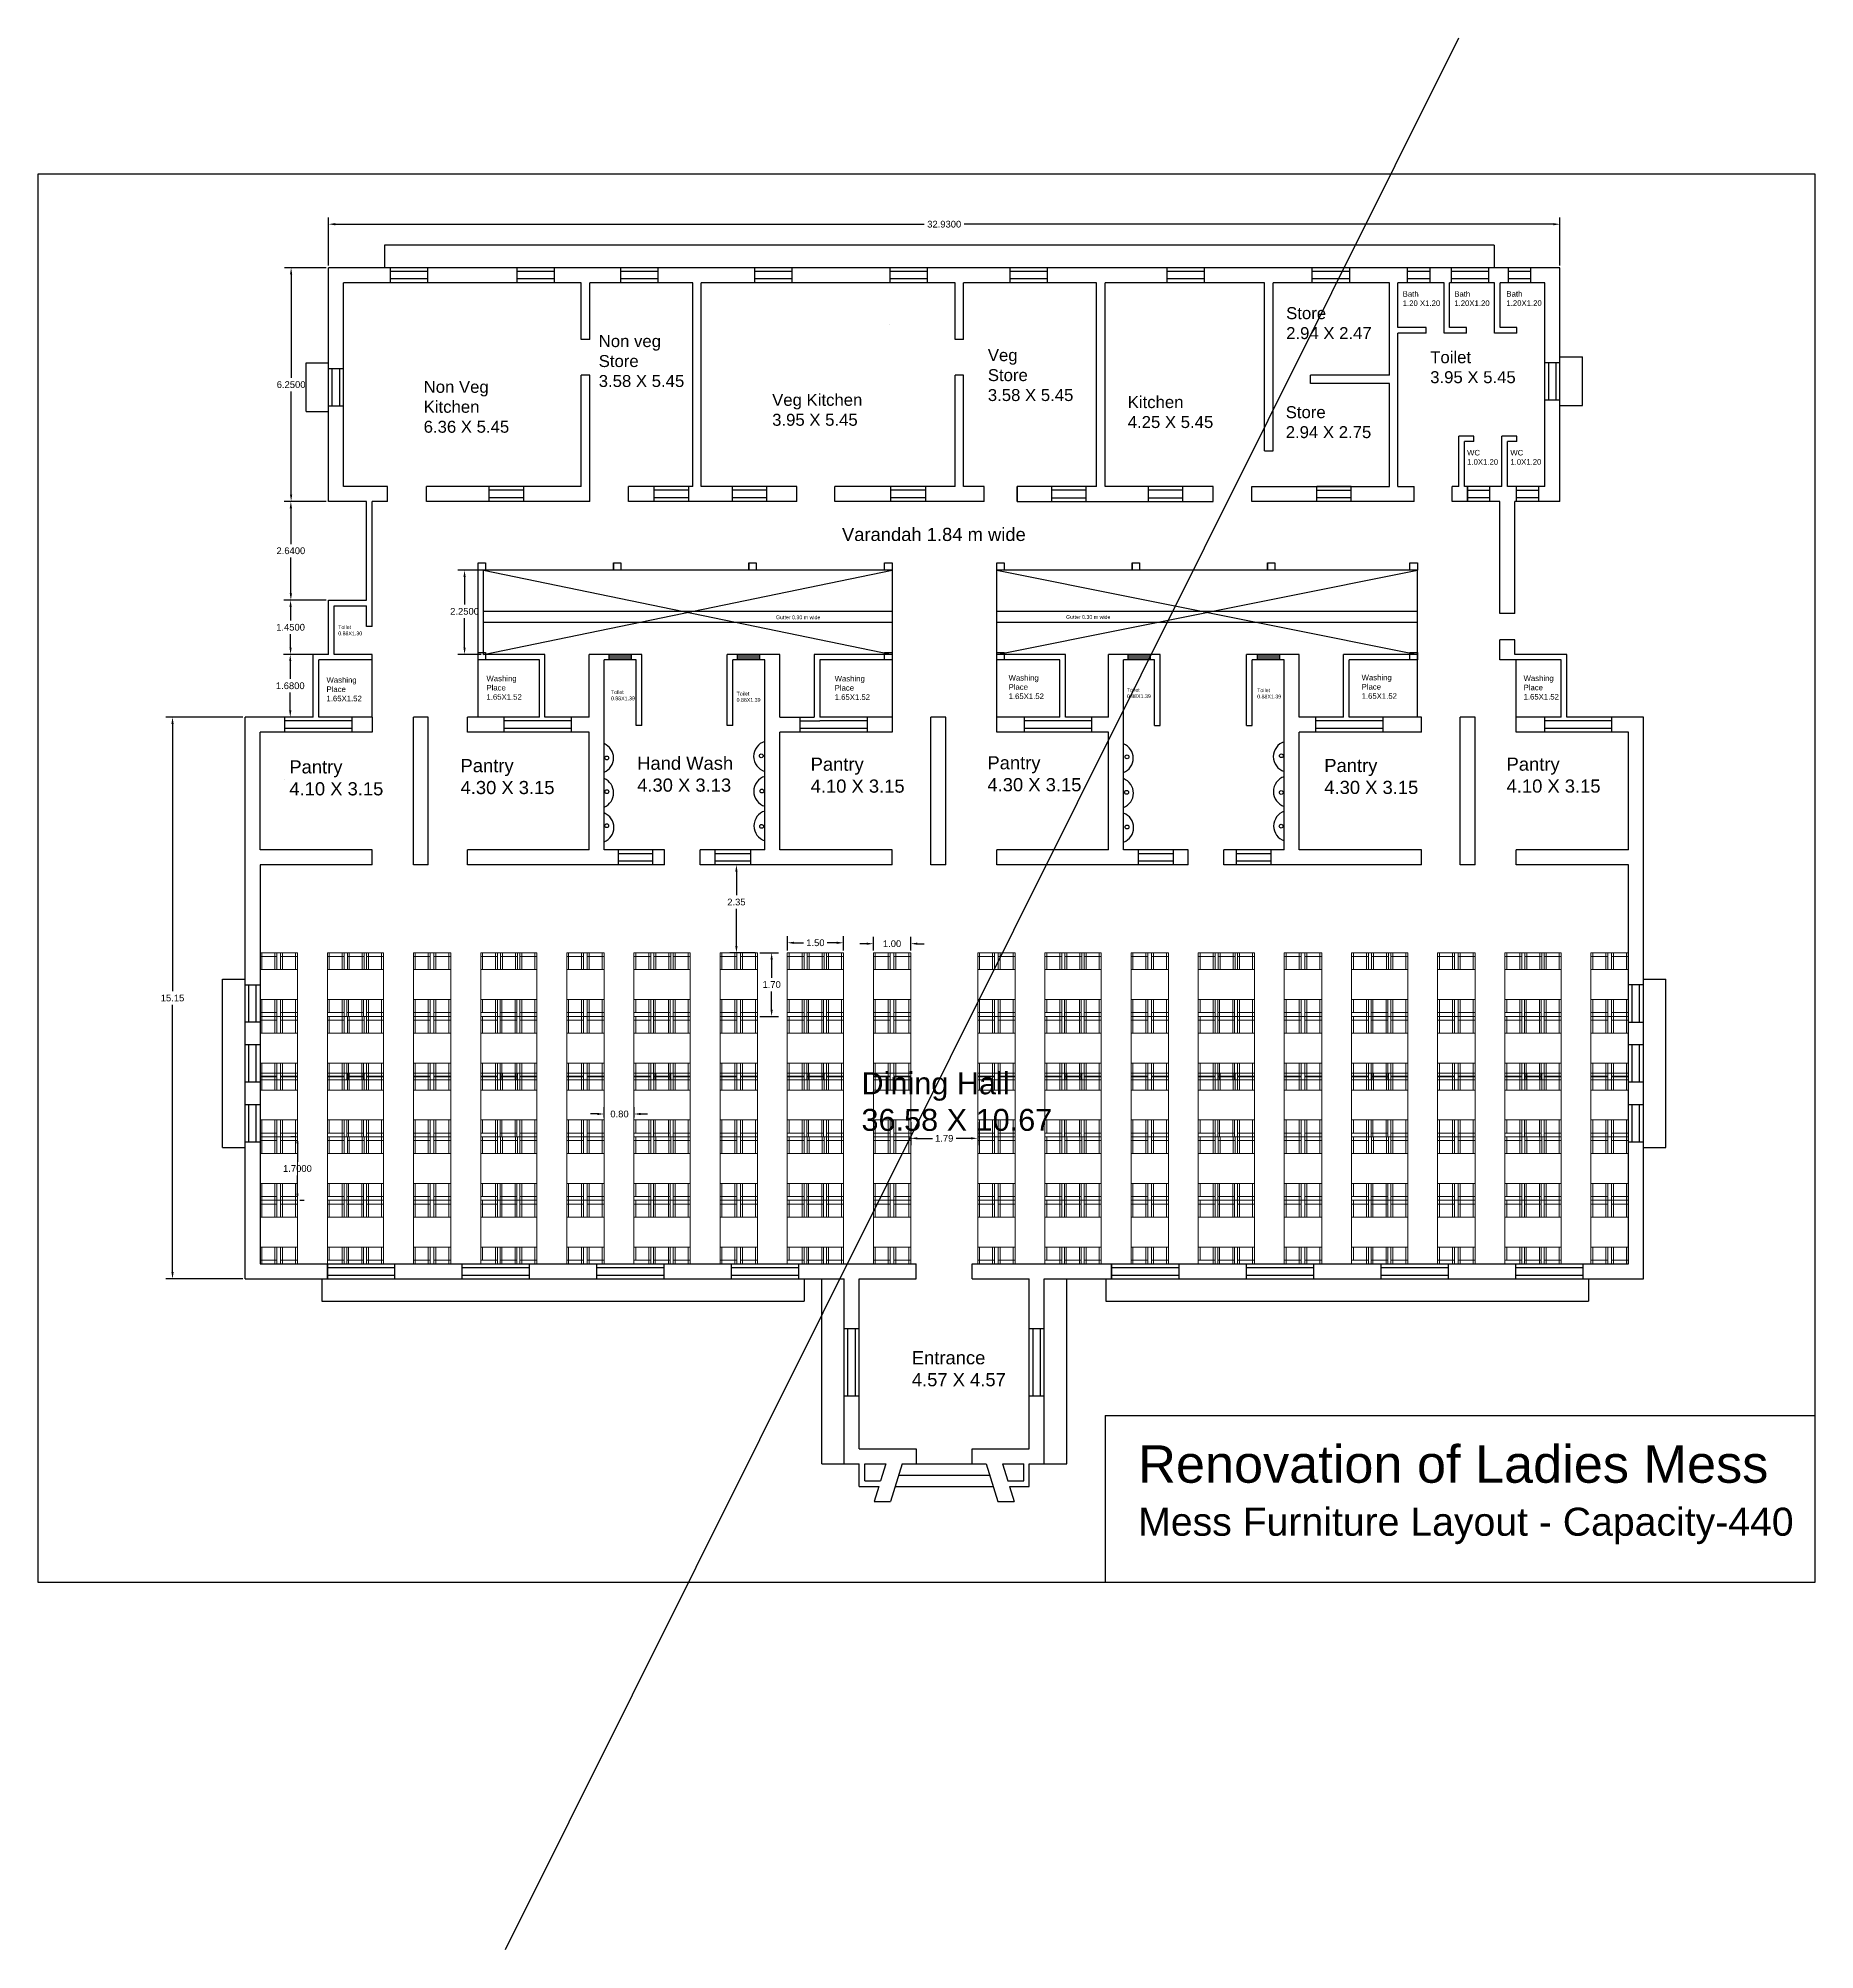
# Model space of a CAD drawing. Header units: inches. Extents: x 101 to 668, y -217 to 99.
# Drawn here: x 123.3 to 170.8, y -14 to 37.1 of the extents above; entities that cross this region are included whole.
import ezdxf

# ---------------------------------------------------------------- set-up
doc = ezdxf.new("R2010")
doc.units = ezdxf.units.IN
doc.header["$MEASUREMENT"] = 0
doc.layers.add('FUR', color=1, linetype='Continuous', lineweight=15)
doc.styles.get("Standard").update_dxf_attribs({"font": 'arial.ttf'})
doc.dimstyles.get("Standard").update_dxf_attribs({"dimtxt": 0.18, "dimasz": 0.18, "dimexe": 0.18, "dimexo": 0.0625, "dimgap": 0.09, "dimtad": 0, "dimtih": 1, "dimtoh": 1, "dimdec": 4, "dimzin": 0, "dimdsep": 46, "dimtxsty": 'Standard', "dimcen": 0.09, "dimadec": 0, "dimazin": 0, "dimtfac": 1, "dimtdec": 4, "dimtofl": 0, "dimtmove": 0, "dimatfit": 3, "dimfxl": 1, "dimtolj": 1, "dimtzin": 0, "dimarcsym": 0})

msp = doc.modelspace()

# ---------------------------------------------------------------- texts
at = {"attachment_point": 1}
for s, insert, char_height in [('Bath\\P1.20 X1.20', (159.75547, 30.32119), 0.14837), ('Bath\\P1.20X1.20', (161.13435, 30.32119), 0.14837), ('Bath\\P1.20X1.20', (162.52821, 30.32377), 0.14837), ('Store\\P2.94 X 2.47', (156.63803, 29.89378), 0.3200978), ('Non veg\\PStore\\P3.58 X 5.45', (138.25635, 29.14665), 0.3200978), ('Veg\\PStore\\P3.58 X 5.45', (148.66151, 28.77089), 0.3200978), ('Toilet\\P3.95 X 5.45', (160.4902, 28.71535), 0.3200978), ('Non Veg Kitchen\\P6.36 X 5.45', (133.57515, 27.92322), 0.3200978), ('Veg Kitchen\\P3.95 X 5.45', (142.89421, 27.5753), 0.3200978), ('Kitchen\\P4.25 X 5.45', (152.40206, 27.5153), 0.3200978), ('Store\\P2.94 X 2.75', (156.62676, 27.2456), 0.3200978), ('WC\\P1.0X1.20', (161.47674, 26.07652), 0.14837), ('WC\\P1.0X1.20', (162.63323, 26.07652), 0.14837)]:
    msp.add_mtext_dynamic_manual_height_columns(s, width=2.729872, gutter_width=1, heights=[0], dxfattribs=dict(at, insert=insert, char_height=char_height))
for s, insert, char_height, width in [('Varandah 1.84 m wide', (144.76036, 23.99234), 0.351739, 8.6047683), ('Gutter 0.30 m wide', (142.99706, 21.64956), 0.100473, 2.729872), ('Gutter 0.30 m wide', (150.75282, 21.65877), 0.100473, 2.729872), ('Toilet\\P0.88X1.30', (131.29066, 21.38746), 0.100473, 2.729872), ('Washing \\PPlace\\P1.65X1.52', (130.97712, 19.99755), 0.14837, 2.729872), ('Washing \\PPlace\\P1.65X1.52', (135.25474, 20.03863), 0.14837, 2.729872), ('Washing \\PPlace\\P1.65X1.52', (144.56576, 20.03392), 0.14837, 2.729872), ('Washing \\PPlace\\P1.65X1.52', (149.21613, 20.05678), 0.14837, 2.729872), ('Washing \\PPlace\\P1.65X1.52', (158.65572, 20.06338), 0.14837, 2.729872), ('Washing \\PPlace\\P1.65X1.52', (162.98697, 20.04385), 0.14837, 2.729872), ('Toilet\\P0.88X1.39', (138.58204, 19.64922), 0.100473, 2.729872), ('Toilet\\P0.88X1.39', (141.94325, 19.60836), 0.100473, 2.729872), ('Toilet\\P0.88X1.39', (152.37883, 19.7093), 0.100473, 2.729872), ('Toilet\\P0.88X1.39', (155.86387, 19.69861), 0.100473, 2.729872), ('Hand Wash\\P4.30 X 3.13', (139.28422, 17.87436), 0.351739, 8.6047683), ('Pantry\\P4.10 X 3.15', (129.98367, 17.77588), 0.351739, 8.6047683), ('Pantry\\P4.30 X 3.15', (134.56145, 17.80978), 0.351739, 8.6047683), ('Pantry\\P4.10 X 3.15', (143.92293, 17.84776), 0.351739, 8.6047683), ('Pantry\\P4.30 X 3.15', (148.65046, 17.88565), 0.351739, 8.6047683), ('Pantry\\P4.30 X 3.15', (157.65806, 17.8132), 0.351739, 8.6047683), ('Pantry\\P4.10 X 3.15', (162.53227, 17.84907), 0.351739, 8.6047683), ('Dining Hall\\P36.58 X 10.67 ', (145.28239, 9.43109), 0.5865869, 8.6047683), ('Entrance\\P4.57 X 4.57 ', (146.62872, 1.97428), 0.351739, 8.6047683), ('Renovation of Ladies Mess\\P{\\H0.75x;Mess Furniture Layout - Capacity-440}', (152.68193, -0.54479), 1, 23.1967534)]:
    msp.add_mtext(s, dxfattribs=dict(at, insert=insert, char_height=char_height, width=width))

# ---------------------------------------------------------------- blocks, each defined once
blk = doc.blocks.new('*D24')
at = {"color": 0, "lineweight": -2}
for p, q in [((135.117, 22.858), (134.489, 22.858)), ((134.669, 22.678), (134.669, 21.94)), ((134.669, 20.788), (134.669, 21.576)), ((135.117, 20.608), (134.489, 20.608))]:
    blk.add_line(p, q, dxfattribs=at)
at = {"color": 0}
for points in [[(134.639, 22.678), (134.699, 22.678), (134.669, 22.858)], [(134.639, 20.788), (134.699, 20.788), (134.669, 20.608)]]:
    blk.add_solid(points, dxfattribs=at)
at = {"layer": 'Defpoints', "color": 0}
for p in [(134.669, 22.858), (135.18, 22.858), (135.18, 20.608)]:
    blk.add_point(p, dxfattribs=at)
at = {"color": 0, "insert": (134.669, 21.758), "char_height": 0.18, "attachment_point": 5}
blk.add_mtext('\\A1;2.2500', dxfattribs=at)
blk = doc.blocks.new('*D25')
at = {"color": 0, "lineweight": -2}
for p, q in [((128.737, 18.928), (126.68, 18.928)), ((126.86, 18.748), (126.86, 11.6)), ((126.86, 4.088), (126.86, 11.236)), ((128.737, 3.908), (126.68, 3.908))]:
    blk.add_line(p, q, dxfattribs=at)
at = {"color": 0}
for points in [[(126.83, 18.748), (126.89, 18.748), (126.86, 18.928)], [(126.83, 4.088), (126.89, 4.088), (126.86, 3.908)]]:
    blk.add_solid(points, dxfattribs=at)
at = {"layer": 'Defpoints', "color": 0}
for p in [(128.8, 18.928), (126.86, 3.908), (128.8, 3.908)]:
    blk.add_point(p, dxfattribs=at)
at = {"color": 0, "insert": (126.86, 11.418), "char_height": 0.18, "attachment_point": 5}
blk.add_mtext('\\A1;15.15', dxfattribs=at)
blk = doc.blocks.new('*D26')
at = {"color": 0, "lineweight": -2}
for p, q in [((130.557, 20.608), (129.828, 20.608)), ((130.008, 20.428), (130.008, 19.95)), ((130.008, 19.108), (130.008, 19.586)), ((130.557, 18.928), (129.828, 18.928))]:
    blk.add_line(p, q, dxfattribs=at)
at = {"color": 0}
for points in [[(129.978, 20.428), (130.038, 20.428), (130.008, 20.608)], [(129.978, 19.108), (130.038, 19.108), (130.008, 18.928)]]:
    blk.add_solid(points, dxfattribs=at)
at = {"layer": 'Defpoints', "color": 0}
for p in [(130.008, 20.608), (130.62, 20.608), (130.62, 18.928)]:
    blk.add_point(p, dxfattribs=at)
at = {"color": 0, "insert": (130.008, 19.768), "char_height": 0.18, "attachment_point": 5}
blk.add_mtext('\\A1;1.6800', dxfattribs=at)
blk = doc.blocks.new('*D27')
at = {"color": 0, "lineweight": -2}
for p, q in [((130.967, 22.058), (129.836, 22.058)), ((130.016, 21.878), (130.016, 21.515)), ((130.016, 20.788), (130.016, 21.151)), ((130.967, 20.608), (129.836, 20.608))]:
    blk.add_line(p, q, dxfattribs=at)
at = {"color": 0}
for points in [[(129.986, 21.878), (130.046, 21.878), (130.016, 22.058)], [(129.986, 20.788), (130.046, 20.788), (130.016, 20.608)]]:
    blk.add_solid(points, dxfattribs=at)
at = {"layer": 'Defpoints', "color": 0}
for p in [(130.016, 22.058), (131.03, 22.058), (131.03, 20.608)]:
    blk.add_point(p, dxfattribs=at)
at = {"color": 0, "insert": (130.016, 21.333), "char_height": 0.18, "attachment_point": 5}
blk.add_mtext('\\A1;1.4500', dxfattribs=at)
blk = doc.blocks.new('*D28')
at = {"color": 0, "lineweight": -2}
for p, q in [((130.967, 24.698), (129.844, 24.698)), ((130.024, 24.518), (130.024, 23.56)), ((130.024, 22.238), (130.024, 23.196)), ((130.967, 22.058), (129.844, 22.058))]:
    blk.add_line(p, q, dxfattribs=at)
at = {"color": 0}
for points in [[(129.994, 24.518), (130.054, 24.518), (130.024, 24.698)], [(129.994, 22.238), (130.054, 22.238), (130.024, 22.058)]]:
    blk.add_solid(points, dxfattribs=at)
at = {"layer": 'Defpoints', "color": 0}
for p in [(130.024, 24.698), (131.03, 24.698), (131.03, 22.058)]:
    blk.add_point(p, dxfattribs=at)
at = {"color": 0, "insert": (130.024, 23.378), "char_height": 0.18, "attachment_point": 5}
blk.add_mtext('\\A1;2.6400', dxfattribs=at)
blk = doc.blocks.new('*D29')
at = {"color": 0, "lineweight": -2}
for p, q in [((130.967, 30.948), (129.851, 30.948)), ((130.031, 30.768), (130.031, 28.005)), ((130.031, 24.878), (130.031, 27.641)), ((130.967, 24.698), (129.851, 24.698))]:
    blk.add_line(p, q, dxfattribs=at)
at = {"color": 0}
for points in [[(130.001, 30.768), (130.061, 30.768), (130.031, 30.948)], [(130.001, 24.878), (130.061, 24.878), (130.031, 24.698)]]:
    blk.add_solid(points, dxfattribs=at)
at = {"layer": 'Defpoints', "color": 0}
for p in [(131.03, 30.948), (130.031, 24.698), (131.03, 24.698)]:
    blk.add_point(p, dxfattribs=at)
at = {"color": 0, "insert": (130.031, 27.823), "char_height": 0.18, "attachment_point": 5}
blk.add_mtext('\\A1;6.2500', dxfattribs=at)
blk = doc.blocks.new('*D30')
at = {"color": 0, "lineweight": -2}
for p, q in [((131.03, 31.011), (131.03, 32.292)), ((163.96, 31.011), (163.96, 32.292)), ((131.21, 32.112), (146.961, 32.112)), ((163.78, 32.112), (148.028, 32.112))]:
    blk.add_line(p, q, dxfattribs=at)
at = {"color": 0}
for points in [[(131.21, 32.142), (131.21, 32.082), (131.03, 32.112)], [(163.78, 32.142), (163.78, 32.082), (163.96, 32.112)]]:
    blk.add_solid(points, dxfattribs=at)
at = {"layer": 'Defpoints', "color": 0}
for p in [(163.96, 32.112), (131.03, 30.948), (163.96, 30.948)]:
    blk.add_point(p, dxfattribs=at)
at = {"color": 0, "insert": (147.495, 32.112), "char_height": 0.18, "attachment_point": 5}
blk.add_mtext('\\A1;32.9300', dxfattribs=at)
blk = doc.blocks.new('*D65')
at = {"color": 0, "lineweight": -2}
for p, q in [((130.137, 7.708), (130.02, 7.708)), ((130.2, 7.528), (130.2, 7.04)), ((130.2, 6.188), (130.2, 6.676)), ((130.262, 6.008), (130.38, 6.008))]:
    blk.add_line(p, q, dxfattribs=at)
at = {"color": 0}
for points in [[(130.17, 7.528), (130.23, 7.528), (130.2, 7.708)], [(130.17, 6.188), (130.23, 6.188), (130.2, 6.008)]]:
    blk.add_solid(points, dxfattribs=at)
at = {"layer": 'Defpoints', "color": 0}
for p in [(130.2, 7.708), (130.2, 7.708), (130.2, 6.008)]:
    blk.add_point(p, dxfattribs=at)
at = {"color": 0, "insert": (130.2, 6.858), "char_height": 0.18, "attachment_point": 5}
blk.add_mtext('\\A1;1.7000', dxfattribs=at)
blk = doc.blocks.new('*D66')
at = {"color": 0, "lineweight": -2}
for p, q in [((138.22, 8.317), (138.04, 8.317)), ((138.4, 8.221), (138.4, 8.497)), ((139.2, 8.221), (139.2, 8.497)), ((139.38, 8.317), (139.56, 8.317))]:
    blk.add_line(p, q, dxfattribs=at)
at = {"color": 0}
for points in [[(138.22, 8.347), (138.22, 8.287), (138.4, 8.317)], [(139.38, 8.347), (139.38, 8.287), (139.2, 8.317)]]:
    blk.add_solid(points, dxfattribs=at)
at = {"layer": 'Defpoints', "color": 0}
for p in [(139.2, 8.317), (138.4, 8.158), (139.2, 8.158)]:
    blk.add_point(p, dxfattribs=at)
at = {"color": 0, "insert": (138.812, 8.317), "char_height": 0.18, "attachment_point": 5}
blk.add_mtext('\\A1;0.80', dxfattribs=at)
blk = doc.blocks.new('*D67')
at = {"color": 0, "lineweight": -2}
for p, q in [((146.6, 8.096), (146.6, 7.486)), ((148.39, 8.096), (148.39, 7.486)), ((146.78, 7.666), (147.179, 7.666)), ((148.21, 7.666), (147.81, 7.666))]:
    blk.add_line(p, q, dxfattribs=at)
at = {"color": 0}
for points in [[(146.78, 7.696), (146.78, 7.636), (146.6, 7.666)], [(148.21, 7.696), (148.21, 7.636), (148.39, 7.666)]]:
    blk.add_solid(points, dxfattribs=at)
at = {"layer": 'Defpoints', "color": 0}
for p in [(146.6, 8.158), (148.39, 8.158), (148.39, 7.666)]:
    blk.add_point(p, dxfattribs=at)
at = {"color": 0, "insert": (147.495, 7.666), "char_height": 0.18, "attachment_point": 5}
blk.add_mtext('\\A1;1.79', dxfattribs=at)
blk = doc.blocks.new('*D68')
at = {"color": 0, "lineweight": -2}
for p, q in [((142.257, 14.978), (141.758, 14.978)), ((141.938, 14.798), (141.938, 14.167)), ((141.938, 12.808), (141.938, 13.803)), ((142.437, 12.628), (141.758, 12.628))]:
    blk.add_line(p, q, dxfattribs=at)
at = {"color": 0}
for points in [[(141.908, 14.798), (141.968, 14.798), (141.938, 14.978)], [(141.908, 12.808), (141.968, 12.808), (141.938, 12.628)]]:
    blk.add_solid(points, dxfattribs=at)
at = {"layer": 'Defpoints', "color": 0}
for p in [(141.938, 14.978), (142.32, 14.978), (142.5, 12.628)]:
    blk.add_point(p, dxfattribs=at)
at = {"color": 0, "insert": (141.938, 13.985), "char_height": 0.18, "attachment_point": 5}
blk.add_mtext('\\A1;2.35', dxfattribs=at)
blk = doc.blocks.new('*D107')
at = {"color": 0, "lineweight": -2}
for p, q in [((145.42, 12.871), (145.24, 12.871)), ((145.6, 12.691), (145.6, 13.051)), ((146.6, 12.691), (146.6, 13.051)), ((146.78, 12.871), (146.96, 12.871))]:
    blk.add_line(p, q, dxfattribs=at)
at = {"color": 0}
for points in [[(145.42, 12.901), (145.42, 12.841), (145.6, 12.871)], [(146.78, 12.901), (146.78, 12.841), (146.6, 12.871)]]:
    blk.add_solid(points, dxfattribs=at)
at = {"layer": 'Defpoints', "color": 0}
for p in [(145.6, 12.871), (145.6, 12.628), (146.6, 12.628)]:
    blk.add_point(p, dxfattribs=at)
at = {"color": 0, "insert": (146.1, 12.871), "char_height": 0.18, "attachment_point": 5}
blk.add_mtext('\\A1;1.00', dxfattribs=at)
blk = doc.blocks.new('*D108')
at = {"color": 0, "lineweight": -2}
for p, q in [((143.3, 12.691), (143.3, 13.075)), ((143.48, 12.895), (143.735, 12.895)), ((144.62, 12.895), (144.365, 12.895)), ((144.8, 12.691), (144.8, 13.075))]:
    blk.add_line(p, q, dxfattribs=at)
at = {"color": 0}
for points in [[(143.48, 12.925), (143.48, 12.865), (143.3, 12.895)], [(144.62, 12.925), (144.62, 12.865), (144.8, 12.895)]]:
    blk.add_solid(points, dxfattribs=at)
at = {"layer": 'Defpoints', "color": 0}
for p in [(144.8, 12.895), (143.3, 12.628), (144.8, 12.628)]:
    blk.add_point(p, dxfattribs=at)
at = {"color": 0, "insert": (144.05, 12.895), "char_height": 0.18, "attachment_point": 5}
blk.add_mtext('\\A1;1.50', dxfattribs=at)
blk = doc.blocks.new('*D109')
at = {"color": 0, "lineweight": -2}
for p, q in [((142.562, 12.628), (143.06, 12.628)), ((142.88, 12.448), (142.88, 11.96)), ((142.88, 11.108), (142.88, 11.596)), ((142.562, 10.928), (143.06, 10.928))]:
    blk.add_line(p, q, dxfattribs=at)
at = {"color": 0}
for points in [[(142.85, 12.448), (142.91, 12.448), (142.88, 12.628)], [(142.85, 11.108), (142.91, 11.108), (142.88, 10.928)]]:
    blk.add_solid(points, dxfattribs=at)
at = {"layer": 'Defpoints', "color": 0}
for p in [(142.5, 12.628), (142.5, 10.928), (142.88, 10.928)]:
    blk.add_point(p, dxfattribs=at)
at = {"color": 0, "insert": (142.88, 11.778), "char_height": 0.18, "attachment_point": 5}
blk.add_mtext('\\A1;1.70', dxfattribs=at)

# ---------------------------------------------------------------- dimensions: what is measured, and where the dimension line sits
dim = msp.add_linear_dim(base=(163.95961, 32.11157), p1=(131.02961, 30.94825), p2=(163.95961, 30.94825), dimstyle='Standard')
dim.commit()
dim.dimension.update_dxf_attribs({"geometry": '*D30', "text_midpoint": (147.49461, 32.11157)})
for base, p1, p2, picture, middle in [((130.03063, 24.69825), (131.02961, 30.94825), (131.02961, 24.69825), '*D29', (130.03063, 27.82325)), ((130.02399, 24.69825), (131.02961, 22.05825), (131.02961, 24.69825), '*D28', (130.02399, 23.37825)), ((130.01625, 22.05825), (131.02961, 20.60825), (131.02961, 22.05825), '*D27', (130.01625, 21.33325)), ((130.00809, 20.60825), (130.61961, 18.92825), (130.61961, 20.60825), '*D26', (130.00809, 19.76825)), ((130.19961, 7.70825), (130.19961, 6.00825), (130.19961, 7.70825), '*D65', (130.19961, 6.85825))]:
    dim = msp.add_linear_dim(base=base, p1=p1, p2=p2, angle=90, dimstyle='Standard')
    dim.commit()
    dim.dimension.update_dxf_attribs({"geometry": picture, "text_midpoint": middle})
dim = msp.add_linear_dim(base=(134.66907, 22.85825), p1=(135.17961, 20.60825), p2=(135.17961, 22.85825), angle=90, dimstyle='Standard')
dim.commit()
dim.dimension.update_dxf_attribs({"geometry": '*D24', "text_midpoint": (134.66907, 21.75825), "dimtype": 160})
dim = msp.add_linear_dim(base=(126.86, 3.90825), p1=(128.79961, 18.92825), p2=(128.79961, 3.90825), angle=90, text='15.15', dimstyle='Standard')
dim.commit()
dim.dimension.update_dxf_attribs({"geometry": '*D25', "text_midpoint": (126.86, 11.41825)})
dim = msp.add_linear_dim(base=(141.93787, 14.97825), p1=(142.49961, 12.62825), p2=(142.31961, 14.97825), angle=90, dimstyle='Standard', override={"dimtxt": 0.18, "dimdec": 2})
dim.commit()
dim.dimension.update_dxf_attribs({"geometry": '*D68', "text_midpoint": (141.93787, 13.98521), "dimtype": 160})
for base, p1, p2, override, picture, middle in [((144.79961, 12.89512), (143.29961, 12.62825), (144.79961, 12.62825), {"dimdec": 2}, '*D108', (144.04961, 12.89512)), ((145.59961, 12.87072), (146.59961, 12.62825), (145.59961, 12.62825), {"dimdec": 2}, '*D107', (146.09961, 12.87072)), ((148.38961, 7.66616), (146.59961, 8.15825), (148.38961, 8.15825), {"dimtxt": 0.18, "dimdec": 2}, '*D67', (147.49461, 7.66616))]:
    dim = msp.add_linear_dim(base=base, p1=p1, p2=p2, dimstyle='Standard', override=override)
    dim.commit()
    dim.dimension.update_dxf_attribs({"geometry": picture, "text_midpoint": middle})
dim = msp.add_linear_dim(base=(142.88044, 10.92825), p1=(142.49961, 12.62825), p2=(142.49961, 10.92825), angle=90, dimstyle='Standard', override={"dimdec": 2})
dim.commit()
dim.dimension.update_dxf_attribs({"geometry": '*D109', "text_midpoint": (142.88044, 11.77825)})
dim = msp.add_linear_dim(base=(139.19961, 8.31713), p1=(138.39961, 8.15825), p2=(139.19961, 8.15825), dimstyle='Standard', override={"dimtxt": 0.18, "dimdec": 2})
dim.commit()
dim.dimension.update_dxf_attribs({"geometry": '*D66', "text_midpoint": (138.81198, 8.31713), "dimtype": 160})

# ---------------------------------------------------------------- linework, layer by layer
for p, q in [((161.24949, 37.08583), (135.75324, -14.03406)), ((162.19694, 31.54825), (132.5266, 31.54825)), ((132.5266, 31.54825), (132.5266, 30.94825)), ((162.19694, 31.54825), (162.19694, 30.94825)), ((163.95961, 30.94825), (131.02961, 30.94825)), ((131.02961, 24.69825), (131.02961, 30.94825)), ((132.6766, 30.94825), (132.6766, 30.54825)), ((133.6766, 30.84825), (132.6766, 30.84825)), ((133.6766, 30.94825), (133.6766, 30.54825)), ((136.06599, 30.94825), (136.06599, 30.54825)), ((137.06599, 30.84825), (136.06599, 30.84825)), ((137.06599, 30.94825), (137.06599, 30.54825)), ((138.83513, 30.94825), (138.83513, 30.54825)), ((139.83513, 30.84825), (138.83513, 30.84825)), ((139.83513, 30.94825), (139.83513, 30.54825)), ((142.41923, 30.94825), (142.41923, 30.54825)), ((143.41923, 30.84825), (142.41923, 30.84825)), ((143.41923, 30.94825), (143.41923, 30.54825)), ((146.03777, 30.94825), (146.03777, 30.54825)), ((147.03777, 30.84825), (146.03777, 30.84825)), ((147.03777, 30.94825), (147.03777, 30.54825)), ((149.24597, 30.94825), (149.24597, 30.54825)), ((150.24597, 30.84825), (149.24597, 30.84825)), ((150.24597, 30.94825), (150.24597, 30.54825)), ((153.44611, 30.94825), (153.44611, 30.54825)), ((154.44611, 30.84825), (153.44611, 30.84825)), ((154.44611, 30.94825), (154.44611, 30.54825)), ((157.32907, 30.94825), (157.32907, 30.54825)), ((158.32907, 30.84825), (157.32907, 30.84825)), ((158.32907, 30.94825), (158.32907, 30.54825)), ((159.88563, 30.54825), (159.88563, 30.94825)), ((160.48563, 30.84825), (159.88563, 30.84825)), ((160.48563, 30.54825), (160.48563, 30.94825)), ((161.04694, 30.94825), (161.04694, 30.54825)), ((162.04694, 30.84825), (161.04694, 30.84825)), ((162.04694, 30.94825), (162.04694, 30.54825)), ((162.58144, 30.54825), (162.58144, 30.94825)), ((163.18144, 30.84825), (162.58144, 30.84825)), ((163.18144, 30.54825), (163.18144, 30.94825)), ((163.95961, 24.69825), (163.95961, 30.94825)), ((135.00961, 30.54825), (131.42961, 30.54825)), ((131.42961, 25.09825), (131.42961, 30.54825)), ((133.6766, 30.64825), (132.6766, 30.64825)), ((137.78961, 30.54825), (135.00961, 30.54825)), ((137.06599, 30.64825), (136.06599, 30.64825)), ((137.78961, 29.02825), (137.78961, 30.54825)), ((140.76961, 30.54825), (138.01961, 30.54825)), ((138.01961, 29.02825), (138.01961, 30.54825)), ((139.83513, 30.64825), (138.83513, 30.64825)), ((140.76961, 25.09825), (140.76961, 30.54825)), ((144.97175, 30.54825), (140.99961, 30.54825)), ((140.99961, 25.09825), (140.99961, 30.54825)), ((143.41923, 30.64825), (142.41923, 30.64825)), ((147.78439, 30.54825), (144.97175, 30.54825)), ((147.03777, 30.64825), (146.03777, 30.64825)), ((147.78439, 29.02825), (147.78439, 30.54825)), ((151.56523, 30.54825), (148.01439, 30.54825)), ((148.01439, 29.02825), (148.01439, 30.54825)), ((150.24597, 30.64825), (149.24597, 30.64825)), ((151.56523, 25.09825), (151.56523, 30.54825)), ((156.06297, 30.54825), (151.79523, 30.54825)), ((151.79523, 25.09825), (151.79523, 30.54825)), ((154.44611, 30.64825), (153.44611, 30.64825)), ((156.06297, 26.04825), (156.06297, 30.54825)), ((159.39823, 30.54825), (156.29297, 30.54825)), ((156.29297, 28.07825), (156.29297, 30.54825)), ((158.32907, 30.64825), (157.32907, 30.64825)), ((159.39823, 28.07825), (159.39823, 30.54825)), ((160.85961, 30.54825), (159.62823, 30.54825)), ((159.62823, 29.34825), (159.62823, 30.54825)), ((160.85961, 30.54825), (159.62823, 30.54825)), ((159.62823, 29.34825), (159.62823, 30.54825)), ((160.48563, 30.64825), (159.88563, 30.64825)), ((160.85961, 29.19825), (160.85961, 30.54825)), ((161.00961, 29.34825), (161.00961, 30.54825)), ((162.20961, 30.54825), (161.00961, 30.54825)), ((162.20961, 30.54825), (161.00961, 30.54825)), ((162.04694, 30.64825), (161.04694, 30.64825)), ((162.20961, 29.19825), (162.20961, 30.54825)), ((163.55961, 30.54825), (162.35961, 30.54825)), ((162.35961, 29.34825), (162.35961, 30.54825)), ((163.55961, 30.54825), (162.35961, 30.54825)), ((163.18144, 30.64825), (162.58144, 30.64825)), ((163.55961, 25.09825), (163.55961, 30.54825)), ((163.55961, 25.09825), (163.55961, 30.54825)), ((146.03777, 29.43341), (146.03777, 29.43341)), ((157.32907, 29.27079), (157.32907, 29.27079)), ((160.37823, 29.34825), (159.62823, 29.34825)), ((159.62823, 28.07825), (159.62823, 29.19825)), ((160.37823, 29.19825), (159.62823, 29.19825)), ((160.37823, 29.19825), (160.37823, 29.34825)), ((161.45961, 29.19825), (160.85961, 29.19825)), ((161.45961, 29.34825), (161.00961, 29.34825)), ((161.45961, 29.19825), (161.45961, 29.34825)), ((162.80961, 29.19825), (162.20961, 29.19825)), ((162.80961, 29.34825), (162.35961, 29.34825)), ((162.80961, 29.19825), (162.80961, 29.34825)), ((162.80961, 29.19825), (162.80961, 29.34825)), ((138.01961, 29.02825), (137.78961, 29.02825)), ((148.01439, 29.02825), (147.78439, 29.02825)), ((130.42961, 27.10266), (130.42961, 28.40266)), ((130.42961, 28.40266), (131.02961, 28.40266)), ((131.02961, 28.25266), (131.42961, 28.25266)), ((131.12961, 27.25266), (131.12961, 28.25266)), ((131.32961, 27.25266), (131.32961, 28.25266)), ((163.55961, 28.41739), (163.95961, 28.41739)), ((163.65961, 27.41739), (163.65961, 28.41739)), ((163.85961, 27.41739), (163.85961, 28.41739)), ((163.95961, 28.56739), (164.55961, 28.56739)), ((164.55961, 27.26739), (164.55961, 28.56739)), ((137.78961, 25.09825), (137.78961, 28.07825)), ((138.01961, 28.07825), (137.78961, 28.07825)), ((138.01961, 24.69825), (138.01961, 28.07825)), ((147.78439, 25.09825), (147.78439, 28.07825)), ((148.01439, 28.07825), (147.78439, 28.07825)), ((148.01439, 25.09825), (148.01439, 28.07825)), ((156.29297, 26.04825), (156.29297, 28.07825)), ((159.39823, 28.07825), (157.29297, 28.07825)), ((157.29297, 27.84825), (157.29297, 28.07825)), ((159.39823, 27.84825), (157.29297, 27.84825)), ((159.39823, 25.09825), (159.39823, 27.84825)), ((159.62823, 25.09825), (159.62823, 28.07825)), ((130.42961, 27.10266), (131.02961, 27.10266)), ((131.02961, 27.25266), (131.42961, 27.25266)), ((163.55961, 27.41739), (163.95961, 27.41739)), ((163.95961, 27.26739), (164.55961, 27.26739)), ((161.25961, 25.09825), (161.25961, 26.44825)), ((161.65961, 26.44825), (161.25961, 26.44825)), ((161.40961, 25.09825), (161.40961, 26.29825)), ((161.65961, 26.29825), (161.40961, 26.29825)), ((161.65961, 26.29825), (161.65961, 26.44825)), ((162.40961, 25.09825), (162.40961, 26.44825)), ((162.80961, 26.44825), (162.40961, 26.44825)), ((162.55961, 25.09825), (162.55961, 26.29825)), ((162.80961, 26.29825), (162.55961, 26.29825)), ((162.80961, 26.29825), (162.80961, 26.44825)), ((156.06297, 26.04825), (156.29297, 26.04825)), ((132.60961, 25.09825), (131.42961, 25.09825)), ((132.60961, 24.69825), (132.60961, 25.09825)), ((135.23961, 25.09825), (133.64961, 25.09825)), ((133.64961, 24.69825), (133.64961, 25.09825)), ((137.78961, 25.09825), (135.23961, 25.09825)), ((135.32961, 24.69825), (135.32961, 25.09825)), ((136.24961, 24.69825), (136.24961, 25.09825)), ((140.76961, 25.09825), (139.04961, 25.09825)), ((139.04961, 24.69825), (139.04961, 25.09825)), ((139.73961, 24.69825), (139.73961, 25.09825)), ((140.66961, 24.69825), (140.66961, 25.09825)), ((143.54961, 25.09825), (140.99961, 25.09825)), ((141.82961, 24.69825), (141.82961, 25.09825)), ((142.74961, 24.69825), (142.74961, 25.09825)), ((143.54961, 24.69825), (143.54961, 25.09825)), ((147.78439, 25.09825), (144.56961, 25.09825)), ((144.56961, 24.69825), (144.56961, 25.09825)), ((146.06961, 24.69825), (146.06961, 25.09825)), ((146.99961, 24.69825), (146.99961, 25.09825)), ((148.55961, 25.09825), (148.01439, 25.09825)), ((148.55961, 24.69825), (148.55961, 25.09825)), ((149.44961, 24.69825), (149.44961, 25.09825)), ((151.56523, 25.09825), (149.44961, 25.09825)), ((149.44961, 25.09825), (149.44961, 24.69825)), ((150.36961, 24.69825), (150.36961, 25.09825)), ((151.28961, 24.69825), (151.28961, 25.09825)), ((154.68961, 25.09825), (151.79523, 25.09825)), ((152.95961, 24.69825), (152.95961, 25.09825)), ((153.87961, 24.69825), (153.87961, 25.09825)), ((154.68961, 24.69825), (154.68961, 25.09825)), ((155.71961, 24.69825), (155.71961, 25.09825)), ((155.71961, 25.09825), (159.39823, 25.09825)), ((158.37961, 25.09825), (157.45961, 25.09825)), ((157.45961, 24.69825), (157.45961, 25.09825)), ((158.37961, 24.69825), (158.37961, 25.09825)), ((159.62823, 25.09825), (160.05961, 25.09825)), ((160.05961, 24.69825), (160.05961, 25.09825)), ((161.07961, 24.69825), (161.07961, 25.09825)), ((161.25961, 25.09825), (161.07961, 25.09825)), ((161.25961, 25.09825), (161.07961, 25.09825)), ((161.25961, 25.09825), (161.07961, 25.09825)), ((161.25961, 25.09825), (161.07961, 25.09825)), ((161.42961, 25.09825), (161.40961, 25.09825)), ((162.40961, 25.09825), (161.40961, 25.09825)), ((161.42961, 25.09825), (161.40961, 25.09825)), ((162.40961, 25.09825), (161.40961, 25.09825)), ((161.48445, 25.09825), (161.48445, 24.69825)), ((161.48445, 24.69825), (161.48445, 25.09825)), ((162.08445, 24.69825), (162.08445, 25.09825)), ((163.55961, 25.09825), (162.55961, 25.09825)), ((163.55961, 25.09825), (162.55961, 25.09825)), ((162.79486, 24.69825), (162.79486, 25.09825)), ((163.39486, 24.69825), (163.39486, 25.09825)), ((132.04961, 24.69825), (131.02961, 24.69825)), ((132.04961, 22.05825), (132.04961, 24.69825)), ((132.60961, 24.69825), (132.19961, 24.69825)), ((132.19961, 21.35825), (132.19961, 24.69825)), ((138.01961, 24.69825), (133.64961, 24.69825)), ((136.24961, 24.99825), (135.32961, 24.99825)), ((136.24961, 24.79825), (135.32961, 24.79825)), ((143.54961, 24.69825), (139.04961, 24.69825)), ((140.66961, 24.99825), (139.73961, 24.99825)), ((140.66961, 24.79825), (139.73961, 24.79825)), ((142.74961, 24.99825), (141.82961, 24.99825)), ((142.74961, 24.79825), (141.82961, 24.79825)), ((148.55961, 24.69825), (144.56961, 24.69825)), ((146.99961, 24.99825), (146.06961, 24.99825)), ((146.99961, 24.79825), (146.06961, 24.79825)), ((149.44961, 24.69825), (154.68961, 24.69825)), ((151.28961, 24.99825), (150.36961, 24.99825)), ((150.36961, 24.79825), (151.28961, 24.79825)), ((153.87961, 24.99825), (152.95961, 24.99825)), ((152.95961, 24.79825), (153.87961, 24.79825)), ((160.05961, 24.69825), (155.71961, 24.69825)), ((157.45961, 24.99825), (158.37961, 24.99825)), ((158.37961, 24.79825), (157.45961, 24.79825)), ((162.34961, 24.69825), (161.07961, 24.69825)), ((161.42961, 24.69825), (161.07961, 24.69825)), ((161.48445, 24.99825), (162.08445, 24.99825)), ((162.08445, 24.79825), (161.48445, 24.79825)), ((162.34961, 21.69825), (162.34961, 24.69825)), ((163.95961, 24.69825), (162.74961, 24.69825)), ((162.74961, 21.69825), (162.74961, 24.69825)), ((162.79486, 24.99825), (163.39486, 24.99825)), ((163.39486, 24.79825), (162.79486, 24.79825)), ((135.02961, 22.85825), (135.02961, 23.05825)), ((135.02961, 23.05825), (135.22961, 23.05825)), ((135.22961, 23.05825), (135.22961, 22.85825)), ((138.64961, 23.05825), (138.64961, 22.85825)), ((138.64961, 22.85825), (138.64961, 23.05825)), ((138.64961, 23.05825), (138.84961, 23.05825)), ((138.84961, 23.05825), (138.84961, 22.85825)), ((142.26961, 23.05825), (142.26961, 22.85825)), ((142.26961, 22.85825), (142.26961, 23.05825)), ((142.26961, 23.05825), (142.46961, 23.05825)), ((142.46961, 23.05825), (142.46961, 22.85825)), ((145.89961, 22.85825), (145.89961, 23.05825)), ((145.89961, 23.05825), (146.09961, 23.05825)), ((146.09961, 23.05825), (146.09961, 22.85825)), ((148.89961, 22.85825), (148.89961, 23.05825)), ((148.89961, 23.05825), (149.09961, 23.05825)), ((149.09961, 23.05825), (149.09961, 22.85825)), ((152.51961, 23.05825), (152.51961, 22.85825)), ((152.51961, 22.85825), (152.51961, 23.05825)), ((152.51961, 23.05825), (152.71961, 23.05825)), ((152.71961, 23.05825), (152.71961, 22.85825)), ((156.13961, 23.05825), (156.13961, 22.85825)), ((156.13961, 22.85825), (156.13961, 23.05825)), ((156.13961, 23.05825), (156.33961, 23.05825)), ((156.33961, 23.05825), (156.33961, 22.85825)), ((159.94961, 22.85825), (159.94961, 23.05825)), ((159.94961, 23.05825), (160.14961, 23.05825)), ((160.14961, 23.05825), (160.14961, 22.85825)), ((146.09961, 22.85825), (135.02961, 22.85825)), ((135.02961, 18.92825), (135.02961, 22.85825)), ((135.22961, 22.85825), (135.02961, 22.85825)), ((135.17961, 20.60825), (135.17961, 22.85825)), ((135.17961, 22.85825), (146.09961, 20.60825)), ((135.17961, 20.60825), (146.09961, 22.85825)), ((138.84961, 22.85825), (138.64961, 22.85825)), ((142.46961, 22.85825), (142.26961, 22.85825)), ((146.09961, 22.85825), (145.89961, 22.85825)), ((146.09961, 22.85825), (146.09961, 18.52825)), ((148.89961, 18.52825), (148.89961, 22.85825)), ((160.14961, 22.85825), (148.89961, 22.85825)), ((148.89961, 22.85825), (160.14961, 20.60825)), ((148.89961, 20.60825), (160.14961, 22.85825)), ((149.09961, 22.85825), (148.89961, 22.85825)), ((152.71961, 22.85825), (152.51961, 22.85825)), ((156.33961, 22.85825), (156.13961, 22.85825)), ((160.14961, 22.85825), (159.94961, 22.85825)), ((160.14961, 18.92825), (160.14961, 22.85825)), ((131.02961, 20.60825), (131.02961, 22.05825)), ((131.02961, 22.05825), (132.04961, 22.05825)), ((131.17961, 20.60825), (131.17961, 21.90825)), ((131.17961, 21.90825), (132.04961, 21.90825)), ((132.04961, 21.35825), (132.04961, 21.90825)), ((146.09961, 21.75825), (135.17961, 21.75825)), ((160.14961, 21.75825), (148.89961, 21.75825)), ((162.74961, 21.69825), (162.34961, 21.69825)), ((132.19961, 21.35825), (132.04961, 21.35825)), ((146.09961, 21.45825), (135.17961, 21.45825)), ((160.14961, 21.45825), (148.89961, 21.45825)), ((162.74961, 20.99825), (162.34961, 20.99825)), ((162.34961, 20.45825), (162.34961, 20.99825)), ((162.74961, 20.60825), (162.74961, 20.99825)), ((131.02961, 20.60825), (130.61961, 20.60825)), ((130.61961, 18.92825), (130.61961, 20.60825)), ((132.19961, 20.45825), (130.76961, 20.45825)), ((130.76961, 18.92825), (130.76961, 20.45825)), ((132.19961, 20.60825), (131.17961, 20.60825)), ((132.19961, 18.92825), (132.19961, 20.60825)), ((135.02961, 20.45825), (135.02961, 20.65825)), ((135.02961, 20.65825), (135.22961, 20.65825)), ((136.66961, 20.45825), (135.02961, 20.45825)), ((135.22961, 20.45825), (135.02961, 20.45825)), ((136.81961, 20.60825), (135.17961, 20.60825)), ((135.22961, 20.65825), (135.22961, 20.45825)), ((136.66961, 18.92825), (136.66961, 20.45825)), ((136.81961, 18.92825), (136.81961, 20.60825)), ((139.40961, 20.60825), (137.99961, 20.60825)), ((137.99961, 18.92825), (137.99961, 20.60825)), ((139.25961, 20.45825), (138.39961, 20.45825)), ((138.39961, 15.37825), (138.39961, 20.45825)), ((138.53312, 20.45825), (138.53312, 20.60825)), ((139.13312, 20.55825), (138.53312, 20.55825)), ((139.13312, 20.50825), (138.53312, 20.50825)), ((139.13312, 20.45825), (139.13312, 20.60825)), ((139.25961, 18.70825), (139.25961, 20.45825)), ((139.40961, 18.70825), (139.40961, 20.60825)), ((143.09961, 20.60825), (141.68961, 20.60825)), ((141.68961, 18.70825), (141.68961, 20.60825)), ((142.69961, 20.45825), (141.83961, 20.45825)), ((141.83961, 18.70825), (141.83961, 20.45825)), ((141.96819, 20.45825), (141.96819, 20.60825)), ((142.56819, 20.55825), (141.96819, 20.55825)), ((142.56819, 20.50825), (141.96819, 20.50825)), ((142.56819, 20.45825), (142.56819, 20.60825)), ((142.69961, 18.92825), (142.69961, 20.45825)), ((143.09961, 18.92825), (143.09961, 20.60825)), ((146.09961, 20.60825), (144.01961, 20.60825)), ((144.01961, 20.60825), (144.01961, 18.92825)), ((146.09961, 20.45825), (144.16961, 20.45825)), ((144.16961, 20.45825), (144.16961, 18.92825)), ((145.89961, 20.45825), (145.89961, 20.65825)), ((145.89961, 20.65825), (146.09961, 20.65825)), ((146.09961, 20.45825), (145.89961, 20.45825)), ((146.09961, 20.65825), (146.09961, 20.45825)), ((148.89961, 20.45825), (148.89961, 20.65825)), ((148.89961, 20.65825), (149.09961, 20.65825)), ((150.73961, 20.60825), (148.89961, 20.60825)), ((150.58961, 20.45825), (148.89961, 20.45825)), ((149.09961, 20.45825), (148.89961, 20.45825)), ((149.09961, 20.65825), (149.09961, 20.45825)), ((150.58961, 18.92825), (150.58961, 20.45825)), ((150.73961, 18.92825), (150.73961, 20.60825)), ((151.88961, 18.92825), (151.88961, 20.60825)), ((153.26961, 20.60825), (151.88961, 20.60825)), ((153.11961, 20.45825), (152.28961, 20.45825)), ((152.28961, 15.37825), (152.28961, 20.45825)), ((152.41508, 20.45825), (152.41508, 20.60825)), ((153.01508, 20.55825), (152.41508, 20.55825)), ((153.01508, 20.50825), (152.41508, 20.50825)), ((153.01508, 20.45825), (153.01508, 20.60825)), ((153.11961, 18.70825), (153.11961, 20.45825)), ((153.26961, 18.70825), (153.26961, 20.60825)), ((156.98961, 20.60825), (155.57961, 20.60825)), ((155.57961, 18.70825), (155.57961, 20.60825)), ((156.58961, 20.45825), (155.72961, 20.45825)), ((155.72961, 18.70825), (155.72961, 20.45825)), ((155.87044, 20.45825), (155.87044, 20.60825)), ((156.47044, 20.55825), (155.87044, 20.55825)), ((156.47044, 20.50825), (155.87044, 20.50825)), ((156.47044, 20.45825), (156.47044, 20.60825)), ((156.58961, 15.37825), (156.58961, 20.45825)), ((156.98961, 18.92825), (156.98961, 20.60825)), ((160.14961, 20.60825), (158.16961, 20.60825)), ((158.16961, 18.92825), (158.16961, 20.60825)), ((160.14961, 20.45825), (158.31961, 20.45825)), ((158.31961, 18.92825), (158.31961, 20.45825)), ((159.94961, 20.45825), (159.94961, 20.65825)), ((159.94961, 20.65825), (160.14961, 20.65825)), ((160.14961, 20.45825), (159.94961, 20.45825)), ((160.14961, 20.65825), (160.14961, 20.45825)), ((163.98961, 20.45825), (162.34961, 20.45825)), ((164.13961, 20.60825), (162.74961, 20.60825)), ((162.78961, 18.52825), (162.78961, 20.45825)), ((163.98961, 18.92825), (163.98961, 20.45825)), ((164.13961, 18.92825), (164.13961, 20.60825)), ((130.61961, 18.92825), (128.79961, 18.92825)), ((128.79961, 3.90825), (128.79961, 18.92825)), ((129.85731, 18.92825), (129.85731, 18.52825)), ((132.19961, 18.92825), (130.76961, 18.92825)), ((131.65731, 18.92825), (131.65731, 18.52825)), ((132.19961, 18.92825), (132.19961, 18.52825)), ((133.69961, 18.92825), (133.29961, 18.92825)), ((133.29961, 14.97825), (133.29961, 18.92825)), ((133.69961, 14.97825), (133.69961, 18.92825)), ((135.17961, 18.92825), (134.74961, 18.92825)), ((134.74961, 18.52825), (134.74961, 18.92825)), ((136.66961, 18.92825), (135.17961, 18.92825)), ((135.72303, 18.92825), (135.72303, 18.52825)), ((137.99961, 18.92825), (136.81961, 18.92825)), ((137.52303, 18.92825), (137.52303, 18.52825)), ((142.69961, 15.37825), (142.69961, 18.92825)), ((143.09961, 18.92825), (144.01961, 18.92825)), ((143.63166, 18.92825), (143.63166, 18.52825)), ((146.09961, 18.92825), (144.16961, 18.92825)), ((145.43166, 18.92825), (145.43166, 18.52825)), ((147.53961, 18.92825), (147.13961, 18.92825)), ((147.13961, 14.97825), (147.13961, 18.92825)), ((147.53961, 14.97825), (147.53961, 18.92825)), ((150.58961, 18.92825), (148.89961, 18.92825)), ((149.63592, 18.92825), (149.63592, 18.52825)), ((151.88961, 18.92825), (150.73961, 18.92825)), ((151.43592, 18.92825), (151.43592, 18.52825)), ((152.28961, 15.37825), (152.28961, 18.92825)), ((156.58961, 15.37825), (156.58961, 18.92825)), ((158.16961, 18.92825), (156.98961, 18.92825)), ((157.42393, 18.92825), (157.42393, 18.52825)), ((160.25961, 18.92825), (158.31961, 18.92825)), ((159.22393, 18.92825), (159.22393, 18.52825)), ((160.25961, 18.52825), (160.25961, 18.92825)), ((161.28961, 14.97825), (161.28961, 18.92825)), ((161.68961, 18.92825), (161.28961, 18.92825)), ((161.68961, 14.97825), (161.68961, 18.92825)), ((163.98961, 18.92825), (162.78961, 18.92825)), ((163.54243, 18.92825), (163.54243, 18.52825)), ((166.18961, 18.92825), (164.13961, 18.92825)), ((165.34243, 18.92825), (165.34243, 18.52825)), ((166.18961, 3.90825), (166.18961, 18.92825)), ((132.19961, 18.52825), (129.19961, 18.52825)), ((129.19961, 15.37825), (129.19961, 18.52825)), ((130.76961, 18.82825), (129.85731, 18.82825)), ((131.65731, 18.62825), (129.85731, 18.62825)), ((131.65731, 18.82825), (130.76961, 18.82825)), ((137.99961, 18.52825), (134.74961, 18.52825)), ((136.66961, 18.82825), (135.72303, 18.82825)), ((137.52303, 18.62825), (135.72303, 18.62825)), ((137.52303, 18.82825), (136.66961, 18.82825)), ((137.99961, 15.37825), (137.99961, 18.52825)), ((139.40961, 18.70825), (139.25961, 18.70825)), ((141.83961, 18.70825), (141.68961, 18.70825)), ((146.09961, 18.52825), (143.09961, 18.52825)), ((143.09961, 15.37825), (143.09961, 18.52825)), ((143.63166, 18.82825), (144.16961, 18.82825)), ((145.43166, 18.62825), (143.63166, 18.62825)), ((145.43166, 18.82825), (144.16961, 18.82825)), ((151.88961, 18.52825), (148.89961, 18.52825)), ((150.73961, 18.82825), (149.63592, 18.82825)), ((151.43592, 18.62825), (149.63592, 18.62825)), ((151.43592, 18.82825), (150.73961, 18.82825)), ((151.88961, 15.37825), (151.88961, 18.52825)), ((153.11961, 18.70825), (153.26961, 18.70825)), ((155.57961, 18.70825), (155.72961, 18.70825)), ((156.98961, 15.37825), (156.98961, 18.52825)), ((160.25961, 18.52825), (156.98961, 18.52825)), ((158.31961, 18.82825), (157.42393, 18.82825)), ((159.22393, 18.62825), (157.42393, 18.62825)), ((159.22393, 18.82825), (158.31961, 18.82825)), ((165.78961, 18.52825), (162.78961, 18.52825)), ((163.98961, 18.82825), (163.54243, 18.82825)), ((165.34243, 18.62825), (163.54243, 18.62825)), ((165.34243, 18.82825), (163.98961, 18.82825)), ((165.78961, 15.37825), (165.78961, 18.52825)), ((129.85731, 17.25701), (129.85731, 17.25701)), ((135.72303, 17.05799), (135.72303, 17.05799)), ((149.63592, 16.97299), (149.63592, 16.97299)), ((163.54243, 16.94612), (163.54243, 16.94612)), ((132.19961, 15.37825), (129.19961, 15.37825)), ((132.19961, 14.97825), (132.19961, 15.37825)), ((137.99961, 15.37825), (134.74961, 15.37825)), ((134.74961, 14.97825), (134.74961, 15.37825)), ((140.01961, 15.37825), (138.39961, 15.37825)), ((138.78265, 14.97825), (138.78265, 15.37825)), ((139.70265, 14.97825), (139.70265, 15.37825)), ((140.01961, 14.97825), (140.01961, 15.37825)), ((142.69961, 15.37825), (140.96961, 15.37825)), ((140.96961, 14.97825), (140.96961, 15.37825)), ((141.36961, 14.97825), (141.36961, 15.37825)), ((142.31961, 14.97825), (142.31961, 15.37825)), ((146.09961, 15.37825), (143.09961, 15.37825)), ((146.09961, 14.97825), (146.09961, 15.37825)), ((148.89961, 14.97825), (148.89961, 15.37825)), ((151.88961, 15.37825), (148.89961, 15.37825)), ((154.01961, 15.37825), (152.28961, 15.37825)), ((152.68961, 14.97825), (152.68961, 15.37825)), ((153.62961, 14.97825), (153.62961, 15.37825)), ((154.01961, 14.97825), (154.01961, 15.37825)), ((154.96961, 14.97825), (154.96961, 15.37825)), ((156.58961, 15.37825), (154.96961, 15.37825)), ((155.30737, 14.97825), (155.30737, 15.37825)), ((156.23737, 14.97825), (156.23737, 15.37825)), ((160.25961, 15.37825), (156.98961, 15.37825)), ((160.25961, 14.97825), (160.25961, 15.37825)), ((162.78961, 14.97825), (162.78961, 15.37825)), ((165.78961, 15.37825), (162.78961, 15.37825)), ((132.19961, 14.97825), (129.19961, 14.97825)), ((129.19961, 14.97825), (129.19961, 4.30825)), ((133.69961, 14.97825), (133.29961, 14.97825)), ((140.01961, 14.97825), (134.74961, 14.97825)), ((139.70265, 15.27825), (138.78265, 15.27825)), ((139.70265, 15.07825), (138.78265, 15.07825)), ((146.09961, 14.97825), (140.96961, 14.97825)), ((142.31961, 15.27825), (141.36961, 15.27825)), ((142.31961, 15.07825), (141.36961, 15.07825)), ((147.53961, 14.97825), (147.13961, 14.97825)), ((154.01961, 14.97825), (148.89961, 14.97825)), ((153.62961, 15.27825), (152.68961, 15.27825)), ((153.62961, 15.07825), (152.68961, 15.07825)), ((160.25961, 14.97825), (154.96961, 14.97825)), ((156.23737, 15.27825), (155.30737, 15.27825)), ((156.23737, 15.07825), (155.30737, 15.07825)), ((161.68961, 14.97825), (161.28961, 14.97825)), ((165.78961, 14.97825), (162.78961, 14.97825)), ((165.78961, 4.30825), (165.78961, 14.97825)), ((128.19961, 7.42526), (128.19961, 11.92526)), ((128.19961, 11.92526), (128.79961, 11.92526)), ((128.79961, 11.77526), (129.19961, 11.77526)), ((128.89961, 10.77526), (128.89961, 11.77526)), ((129.09961, 10.77526), (129.09961, 11.77526)), ((166.18961, 11.77526), (165.78961, 11.77526)), ((165.88961, 10.77526), (165.88961, 11.77526)), ((166.08961, 10.77526), (166.08961, 11.77526)), ((166.18961, 11.92526), (166.78961, 11.92526)), ((166.78961, 7.42526), (166.78961, 11.92526)), ((129.19961, 10.77526), (128.79961, 10.77526)), ((133.29961, 10.92825), (133.29961, 10.92825)), ((165.78961, 10.77526), (166.18961, 10.77526)), ((128.79961, 10.17526), (129.19961, 10.17526)), ((128.89961, 9.17526), (128.89961, 10.17526)), ((129.09961, 9.17526), (129.09961, 10.17526)), ((165.78961, 10.17526), (166.18961, 10.17526)), ((165.88961, 9.17526), (165.88961, 10.17526)), ((166.08961, 9.17526), (166.08961, 10.17526)), ((128.79961, 9.17526), (129.19961, 9.17526)), ((165.78961, 9.17526), (166.18961, 9.17526)), ((128.79961, 8.57526), (129.19961, 8.57526)), ((128.89961, 7.57526), (128.89961, 8.57526)), ((129.09961, 7.57526), (129.09961, 8.57526)), ((165.78961, 8.57526), (166.18961, 8.57526)), ((165.88961, 7.57526), (165.88961, 8.57526)), ((166.08961, 7.57526), (166.08961, 8.57526)), ((133.29961, 7.70825), (133.29961, 7.70825)), ((139.19961, 7.70825), (139.19961, 7.70825)), ((128.19961, 7.42526), (128.79961, 7.42526)), ((128.79961, 7.57526), (129.19961, 7.57526)), ((165.78961, 7.57526), (166.18961, 7.57526)), ((166.18961, 7.42526), (166.78961, 7.42526)), ((129.19961, 4.30825), (146.74461, 4.30825)), ((130.99961, 3.90825), (130.99961, 4.30825)), ((130.99961, 4.30825), (130.99961, 3.90825)), ((130.99961, 4.20825), (132.79961, 4.20825)), ((132.79961, 4.30825), (132.79961, 3.90825)), ((134.59961, 4.30825), (134.59961, 3.90825)), ((134.59961, 4.30825), (134.59961, 3.90825)), ((134.59961, 4.20825), (136.39961, 4.20825)), ((136.39961, 4.30825), (136.39961, 3.90825)), ((138.19961, 4.30825), (138.19961, 3.90825)), ((138.19961, 4.30825), (138.19961, 3.90825)), ((138.19961, 4.20825), (139.99961, 4.20825)), ((139.99961, 4.30825), (139.99961, 3.90825)), ((141.79961, 4.30825), (141.79961, 3.90825)), ((141.79961, 4.30825), (141.79961, 3.90825)), ((141.79961, 4.20825), (143.59961, 4.20825)), ((143.59961, 4.30825), (143.59961, 3.90825)), ((146.74461, 3.90825), (146.74461, 4.30825)), ((148.24461, 4.30825), (165.78961, 4.30825)), ((148.24461, 3.90825), (148.24461, 4.30825)), ((151.96961, 3.90825), (151.96961, 4.30825)), ((151.96961, 4.30825), (151.96961, 3.90825)), ((151.96961, 4.20825), (153.76961, 4.20825)), ((153.76961, 4.30825), (153.76961, 3.90825)), ((155.56961, 4.30825), (155.56961, 3.90825)), ((155.56961, 4.30825), (155.56961, 3.90825)), ((155.56961, 4.20825), (157.36961, 4.20825)), ((157.36961, 4.30825), (157.36961, 3.90825)), ((159.16961, 4.30825), (159.16961, 3.90825)), ((159.16961, 4.30825), (159.16961, 3.90825)), ((159.16961, 4.20825), (160.96961, 4.20825)), ((160.96961, 4.30825), (160.96961, 3.90825)), ((162.76961, 4.30825), (162.76961, 3.90825)), ((162.76961, 4.30825), (162.76961, 3.90825)), ((162.76961, 4.20825), (164.56961, 4.20825)), ((164.56961, 4.30825), (164.56961, 3.90825)), ((128.79961, 3.90825), (144.81961, 3.90825)), ((130.84961, 3.90825), (130.84961, 3.30825)), ((130.99961, 4.00825), (132.79961, 4.00825)), ((130.99961, 3.90825), (130.99961, 3.90825)), ((134.59961, 4.00825), (136.39961, 4.00825)), ((134.59961, 3.90825), (134.59961, 3.90825)), ((138.19961, 4.00825), (139.99961, 4.00825)), ((138.19961, 3.90825), (138.19961, 3.90825)), ((141.79961, 4.00825), (143.59961, 4.00825)), ((141.79961, 3.90825), (141.79961, 3.90825)), ((143.74961, 3.90825), (143.74961, 3.30825)), ((144.21961, -1.04175), (144.21961, 3.90825)), ((144.81961, -1.04175), (144.81961, 3.90825)), ((145.21961, 3.90825), (146.74461, 3.90825)), ((145.21961, -0.64175), (145.21961, 3.90825)), ((148.24461, 3.90825), (149.76961, 3.90825)), ((149.76961, -0.64175), (149.76961, 3.90825)), ((150.16961, 3.90825), (166.18961, 3.90825)), ((150.16961, -1.04175), (150.16961, 3.90825)), ((150.76961, -1.04175), (150.76961, 3.90825)), ((151.81961, 3.90825), (151.81961, 3.30825)), ((151.96961, 4.00825), (153.76961, 4.00825)), ((155.56961, 4.00825), (157.36961, 4.00825)), ((159.16961, 4.00825), (160.96961, 4.00825)), ((162.76961, 4.00825), (164.56961, 4.00825)), ((164.71961, 3.90825), (164.71961, 3.30825)), ((130.84961, 3.30825), (143.74961, 3.30825)), ((151.81961, 3.30825), (164.71961, 3.30825)), ((144.81961, 2.57601), (145.21961, 2.57601)), ((144.91961, 0.77601), (144.91961, 2.57601)), ((145.11961, 0.77601), (145.11961, 2.57601)), ((149.76961, 2.57601), (150.16961, 2.57601)), ((149.86961, 0.77601), (149.86961, 2.57601)), ((150.06961, 0.77601), (150.06961, 2.57601)), ((144.81961, 0.77601), (145.21961, 0.77601)), ((149.76961, 0.77601), (150.16961, 0.77601)), ((151.80246, 0.25392), (170.7734, 0.25392)), ((151.80246, 0.25392), (151.80246, -4.21419)), ((145.21961, -0.64175), (146.74461, -0.64175)), ((146.74461, -0.64175), (146.74461, -1.04175)), ((148.24461, -0.64175), (149.76961, -0.64175)), ((148.24461, -1.04175), (148.24461, -0.64175)), ((144.21961, -1.04175), (145.21961, -1.04175)), ((145.21961, -1.64175), (145.21961, -1.04175)), ((145.36961, -1.04175), (145.93532, -1.04175)), ((145.36961, -1.04175), (145.93532, -1.04175)), ((145.36961, -1.49175), (145.36961, -1.04175)), ((145.36961, -1.49175), (145.7955, -1.49175)), ((145.93532, -1.04175), (145.7955, -1.49175)), ((146.37032, -1.04175), (146.05961, -2.04175)), ((146.27711, -1.34175), (148.71211, -1.34175)), ((146.37032, -1.04175), (146.74461, -1.04175)), ((146.37032, -1.04175), (148.24461, -1.04175)), ((148.24461, -1.04175), (148.61889, -1.04175)), ((148.61889, -1.04175), (148.92961, -2.04175)), ((149.05389, -1.04175), (149.61961, -1.04175)), ((149.05389, -1.04175), (149.61961, -1.04175)), ((149.05389, -1.04175), (149.19371, -1.49175)), ((149.19371, -1.49175), (149.61961, -1.49175)), ((149.61961, -1.49175), (149.61961, -1.04175)), ((149.76961, -1.04175), (150.76961, -1.04175)), ((149.76961, -1.64175), (149.76961, -1.04175)), ((145.21961, -1.64175), (145.74889, -1.64175)), ((145.74889, -1.64175), (145.62461, -2.04175)), ((145.62461, -2.04175), (146.05961, -2.04175)), ((146.18389, -1.64175), (148.80532, -1.64175)), ((148.92961, -2.04175), (149.36461, -2.04175)), ((149.24032, -1.64175), (149.76961, -1.64175)), ((149.24032, -1.64175), (149.36461, -2.04175))]:
    msp.add_line(p, q)
msp.add_lwpolyline([(123.26887, 33.4591), (170.7734, 33.4591), (170.7734, -4.21419), (123.26887, -4.21419)], close=True)
for centre in [(142.60302, 17.89534), (152.38281, 17.86787), (156.51093, 17.89716), (138.46972, 17.83797), (138.47332, 16.93668), (142.62077, 16.95347), (152.37242, 16.91934), (156.50827, 16.91567), (138.47057, 16.02651), (142.61252, 16.00813), (152.38392, 15.99165), (156.5042, 16.0143)]:
    msp.add_circle(centre, 0.051)
for centre, start, end in [((138.23805, 17.83787), 292.884229, 67.115771), ((142.81325, 17.87983), 105.875462, 254.124538), ((152.13517, 17.83235), 291.822141, 68.177859), ((156.71037, 17.87432), 106.899334, 253.100666), ((138.24038, 16.90385), 292.53675, 67.46325), ((142.81558, 16.94582), 106.208988, 253.791012), ((152.1375, 16.89834), 291.477275, 68.522725), ((156.7127, 16.9403), 107.234638, 252.765362), ((138.24715, 15.97995), 291.528785, 68.471215), ((142.82235, 16.02191), 107.184467, 252.815533), ((152.14427, 15.97443), 290.476602, 69.523398), ((156.71947, 16.0164), 108.215556, 251.784444)]:
    msp.add_arc(centre, 0.41545, start, end)
at = {"layer": 'FUR', "lineweight": 20}
for p, q in [((129.19961, 12.62825), (129.19961, 12.17825)), ((129.19961, 12.62825), (129.64961, 12.62825)), ((129.19961, 12.62825), (130.19961, 12.62825)), ((129.64961, 12.52825), (129.19961, 12.52825)), ((129.19961, 12.37825), (129.19961, 12.17825)), ((129.24961, 12.62825), (129.24961, 12.17825)), ((129.59961, 12.62825), (129.59961, 12.17825)), ((129.64961, 12.62825), (129.64961, 12.17825)), ((129.74961, 12.62825), (130.19961, 12.62825)), ((129.74961, 12.62825), (129.74961, 12.17825)), ((130.19961, 12.52825), (129.74961, 12.52825)), ((129.74961, 12.37825), (129.74961, 12.17825)), ((129.79961, 12.62825), (129.79961, 12.17825)), ((130.14961, 12.62825), (130.14961, 12.17825)), ((130.19961, 12.62825), (130.19961, 12.17825)), ((130.19961, 12.62825), (130.19961, 11.37825)), ((130.99961, 12.62825), (130.99961, 11.37825)), ((130.99961, 12.62825), (130.99961, 12.17825)), ((130.99961, 12.62825), (131.44961, 12.62825)), ((130.99961, 12.62825), (132.49961, 12.62825)), ((131.44961, 12.52825), (130.99961, 12.52825)), ((130.99961, 12.37825), (130.99961, 12.17825)), ((131.04961, 12.62825), (131.04961, 12.17825)), ((131.39961, 12.62825), (131.39961, 12.17825)), ((131.44961, 12.62825), (131.44961, 12.17825)), ((131.53426, 12.62825), (131.53426, 12.17825)), ((131.98426, 12.52825), (131.53426, 12.52825)), ((131.53426, 12.37825), (131.53426, 12.17825)), ((131.58426, 12.62825), (131.58426, 12.17825)), ((131.64961, 12.62825), (132.09961, 12.62825)), ((131.93426, 12.62825), (131.93426, 12.17825)), ((131.98426, 12.62825), (131.98426, 12.17825)), ((132.04961, 12.62825), (132.04961, 12.17825)), ((132.49961, 12.52825), (132.04961, 12.52825)), ((132.09961, 12.62825), (132.09961, 12.17825)), ((132.44961, 12.62825), (132.44961, 12.17825)), ((132.49961, 12.62825), (132.49961, 10.92825)), ((132.49961, 12.62825), (132.49961, 12.17825)), ((133.29961, 12.62825), (133.29961, 10.92825)), ((133.29961, 12.62825), (133.74961, 12.62825)), ((133.29961, 12.62825), (134.29961, 12.62825)), ((133.74961, 12.52825), (133.29961, 12.52825)), ((133.34961, 12.62825), (133.34961, 12.17825)), ((133.69961, 12.62825), (133.69961, 12.17825)), ((133.74961, 12.62825), (133.74961, 12.17825)), ((133.84961, 12.62825), (134.29961, 12.62825)), ((133.84961, 12.62825), (133.84961, 12.17825)), ((134.29961, 12.52825), (133.84961, 12.52825)), ((133.84961, 12.37825), (133.84961, 12.17825)), ((133.89961, 12.62825), (133.89961, 12.17825)), ((134.24961, 12.62825), (134.24961, 12.17825)), ((134.29961, 12.62825), (134.29961, 12.17825)), ((134.29961, 12.62825), (134.29961, 11.37825)), ((135.09961, 12.62825), (135.09961, 11.37825)), ((135.09961, 12.62825), (135.09961, 12.17825)), ((135.09961, 12.62825), (135.54961, 12.62825)), ((135.09961, 12.62825), (136.59961, 12.62825)), ((135.54961, 12.52825), (135.09961, 12.52825)), ((135.09961, 12.37825), (135.09961, 12.17825)), ((135.14961, 12.62825), (135.14961, 12.17825)), ((135.49961, 12.62825), (135.49961, 12.17825)), ((135.54961, 12.62825), (135.54961, 12.17825)), ((135.63426, 12.62825), (135.63426, 12.17825)), ((136.08426, 12.52825), (135.63426, 12.52825)), ((135.63426, 12.37825), (135.63426, 12.17825)), ((135.68426, 12.62825), (135.68426, 12.17825)), ((135.74961, 12.62825), (136.19961, 12.62825)), ((136.03426, 12.62825), (136.03426, 12.17825)), ((136.08426, 12.62825), (136.08426, 12.17825)), ((136.14961, 12.62825), (136.14961, 12.17825)), ((136.59961, 12.52825), (136.14961, 12.52825)), ((136.19961, 12.62825), (136.19961, 12.17825)), ((136.54961, 12.62825), (136.54961, 12.17825)), ((136.59961, 12.62825), (136.59961, 10.92825)), ((136.59961, 12.62825), (136.59961, 12.17825)), ((137.39961, 12.62825), (137.39961, 10.92825)), ((137.39961, 12.62825), (137.84961, 12.62825)), ((137.39961, 12.62825), (138.39961, 12.62825)), ((137.84961, 12.52825), (137.39961, 12.52825)), ((137.44961, 12.62825), (137.44961, 12.17825)), ((137.79961, 12.62825), (137.79961, 12.17825)), ((137.84961, 12.62825), (137.84961, 12.17825)), ((137.94961, 12.62825), (138.39961, 12.62825)), ((137.94961, 12.62825), (137.94961, 12.17825)), ((138.39961, 12.52825), (137.94961, 12.52825)), ((137.94961, 12.37825), (137.94961, 12.17825)), ((137.99961, 12.62825), (137.99961, 12.17825)), ((138.34961, 12.62825), (138.34961, 12.17825)), ((138.39961, 12.62825), (138.39961, 12.17825)), ((138.39961, 12.62825), (138.39961, 11.37825)), ((139.19961, 12.62825), (139.19961, 11.37825)), ((139.19961, 12.62825), (139.19961, 12.17825)), ((139.19961, 12.62825), (139.64961, 12.62825)), ((139.19961, 12.62825), (140.69961, 12.62825)), ((139.64961, 12.52825), (139.19961, 12.52825)), ((139.19961, 12.37825), (139.19961, 12.17825)), ((139.24961, 12.62825), (139.24961, 12.17825)), ((139.59961, 12.62825), (139.59961, 12.17825)), ((139.64961, 12.62825), (139.64961, 12.17825)), ((139.73426, 12.62825), (139.73426, 12.17825)), ((140.18426, 12.52825), (139.73426, 12.52825)), ((139.73426, 12.37825), (139.73426, 12.17825)), ((139.78426, 12.62825), (139.78426, 12.17825)), ((139.84961, 12.62825), (140.29961, 12.62825)), ((140.13426, 12.62825), (140.13426, 12.17825)), ((140.18426, 12.62825), (140.18426, 12.17825)), ((140.24961, 12.62825), (140.24961, 12.17825)), ((140.69961, 12.52825), (140.24961, 12.52825)), ((140.29961, 12.62825), (140.29961, 12.17825)), ((140.64961, 12.62825), (140.64961, 12.17825)), ((140.69961, 12.62825), (140.69961, 10.92825)), ((140.69961, 12.62825), (140.69961, 12.17825)), ((141.49961, 12.62825), (141.49961, 10.92825)), ((141.49961, 12.62825), (141.94961, 12.62825)), ((141.49961, 12.62825), (142.49961, 12.62825)), ((141.94961, 12.52825), (141.49961, 12.52825)), ((141.54961, 12.62825), (141.54961, 12.17825)), ((141.89961, 12.62825), (141.89961, 12.17825)), ((141.94961, 12.62825), (141.94961, 12.17825)), ((142.04961, 12.62825), (142.49961, 12.62825)), ((142.04961, 12.62825), (142.04961, 12.17825)), ((142.49961, 12.52825), (142.04961, 12.52825)), ((142.04961, 12.37825), (142.04961, 12.17825)), ((142.09961, 12.62825), (142.09961, 12.17825)), ((142.44961, 12.62825), (142.44961, 12.17825)), ((142.49961, 12.62825), (142.49961, 12.17825)), ((142.49961, 12.62825), (142.49961, 11.37825)), ((143.29961, 12.62825), (143.29961, 11.37825)), ((143.29961, 12.62825), (143.29961, 12.17825)), ((143.29961, 12.62825), (143.74961, 12.62825)), ((143.29961, 12.62825), (144.79961, 12.62825)), ((143.74961, 12.52825), (143.29961, 12.52825)), ((143.29961, 12.37825), (143.29961, 12.17825)), ((143.34961, 12.62825), (143.34961, 12.17825)), ((143.69961, 12.62825), (143.69961, 12.17825)), ((143.74961, 12.62825), (143.74961, 12.17825)), ((143.83426, 12.62825), (143.83426, 12.17825)), ((144.28426, 12.52825), (143.83426, 12.52825)), ((143.83426, 12.37825), (143.83426, 12.17825)), ((143.88426, 12.62825), (143.88426, 12.17825)), ((143.94961, 12.62825), (144.39961, 12.62825)), ((144.23426, 12.62825), (144.23426, 12.17825)), ((144.28426, 12.62825), (144.28426, 12.17825)), ((144.34961, 12.62825), (144.34961, 12.17825)), ((144.79961, 12.52825), (144.34961, 12.52825)), ((144.39961, 12.62825), (144.39961, 12.17825)), ((144.74961, 12.62825), (144.74961, 12.17825)), ((144.79961, 12.62825), (144.79961, 10.92825)), ((144.79961, 12.62825), (144.79961, 12.17825)), ((145.59961, 12.62825), (145.59961, 10.92825)), ((145.59961, 12.62825), (145.59961, 10.92825)), ((145.59961, 12.62825), (146.04961, 12.62825)), ((145.59961, 12.62825), (146.59961, 12.62825)), ((145.59961, 12.62825), (145.59961, 10.92825)), ((145.59961, 12.62825), (146.04961, 12.62825)), ((145.59961, 12.62825), (146.59961, 12.62825)), ((146.04961, 12.52825), (145.59961, 12.52825)), ((146.04961, 12.52825), (145.59961, 12.52825)), ((145.64961, 12.62825), (145.64961, 12.17825)), ((145.64961, 12.62825), (145.64961, 12.17825)), ((145.99961, 12.62825), (145.99961, 12.17825)), ((145.99961, 12.62825), (145.99961, 12.17825)), ((146.04961, 12.62825), (146.04961, 12.17825)), ((146.04961, 12.62825), (146.04961, 12.17825)), ((146.14961, 12.62825), (146.59961, 12.62825)), ((146.14961, 12.62825), (146.14961, 12.17825)), ((146.14961, 12.62825), (146.59961, 12.62825)), ((146.14961, 12.62825), (146.14961, 12.17825)), ((146.59961, 12.52825), (146.14961, 12.52825)), ((146.59961, 12.52825), (146.14961, 12.52825)), ((146.14961, 12.37825), (146.14961, 12.17825)), ((146.14961, 12.37825), (146.14961, 12.17825)), ((146.19961, 12.62825), (146.19961, 12.17825)), ((146.19961, 12.62825), (146.19961, 12.17825)), ((146.54961, 12.62825), (146.54961, 12.17825)), ((146.54961, 12.62825), (146.54961, 12.17825)), ((146.59961, 12.62825), (146.59961, 12.17825)), ((146.59961, 12.62825), (146.59961, 11.37825)), ((146.59961, 12.62825), (146.59961, 12.17825)), ((146.59961, 12.62825), (146.59961, 11.37825)), ((148.38961, 12.62825), (148.38961, 10.92825)), ((148.38961, 12.62825), (148.83961, 12.62825)), ((148.38961, 12.62825), (149.38961, 12.62825)), ((148.38961, 12.62825), (148.38961, 10.92825)), ((148.38961, 12.62825), (148.83961, 12.62825)), ((148.38961, 12.62825), (149.38961, 12.62825)), ((148.83961, 12.52825), (148.38961, 12.52825)), ((148.83961, 12.52825), (148.38961, 12.52825)), ((148.43961, 12.62825), (148.43961, 12.17825)), ((148.43961, 12.62825), (148.43961, 12.17825)), ((148.78961, 12.62825), (148.78961, 12.17825)), ((148.78961, 12.62825), (148.78961, 12.17825)), ((148.83961, 12.62825), (148.83961, 12.17825)), ((148.83961, 12.62825), (148.83961, 12.17825)), ((148.93961, 12.62825), (149.38961, 12.62825)), ((148.93961, 12.62825), (148.93961, 12.17825)), ((148.93961, 12.62825), (149.38961, 12.62825)), ((148.93961, 12.62825), (148.93961, 12.17825)), ((149.38961, 12.52825), (148.93961, 12.52825)), ((149.38961, 12.52825), (148.93961, 12.52825)), ((148.93961, 12.37825), (148.93961, 12.17825)), ((148.93961, 12.37825), (148.93961, 12.17825)), ((148.98961, 12.62825), (148.98961, 12.17825)), ((148.98961, 12.62825), (148.98961, 12.17825)), ((149.33961, 12.62825), (149.33961, 12.17825)), ((149.33961, 12.62825), (149.33961, 12.17825)), ((149.38961, 12.62825), (149.38961, 12.17825)), ((149.38961, 12.62825), (149.38961, 11.37825)), ((149.38961, 12.62825), (149.38961, 12.17825)), ((149.38961, 12.62825), (149.38961, 11.37825)), ((150.18961, 12.62825), (150.18961, 11.37825)), ((150.18961, 12.62825), (150.18961, 12.17825)), ((150.18961, 12.62825), (150.63961, 12.62825)), ((150.18961, 12.62825), (151.68961, 12.62825)), ((150.63961, 12.52825), (150.18961, 12.52825)), ((150.18961, 12.37825), (150.18961, 12.17825)), ((150.23961, 12.62825), (150.23961, 12.17825)), ((150.58961, 12.62825), (150.58961, 12.17825)), ((150.63961, 12.62825), (150.63961, 12.17825)), ((150.72426, 12.62825), (150.72426, 12.17825)), ((151.17426, 12.52825), (150.72426, 12.52825)), ((150.72426, 12.37825), (150.72426, 12.17825)), ((150.77426, 12.62825), (150.77426, 12.17825)), ((150.83961, 12.62825), (151.28961, 12.62825)), ((151.12426, 12.62825), (151.12426, 12.17825)), ((151.17426, 12.62825), (151.17426, 12.17825)), ((151.23961, 12.62825), (151.23961, 12.17825)), ((151.68961, 12.52825), (151.23961, 12.52825)), ((151.28961, 12.62825), (151.28961, 12.17825)), ((151.63961, 12.62825), (151.63961, 12.17825)), ((151.68961, 12.62825), (151.68961, 10.92825)), ((151.68961, 12.62825), (151.68961, 12.17825)), ((152.48961, 12.62825), (152.48961, 10.92825)), ((152.48961, 12.62825), (152.93961, 12.62825)), ((152.48961, 12.62825), (153.48961, 12.62825)), ((152.48961, 12.62825), (152.48961, 10.92825)), ((152.48961, 12.62825), (152.93961, 12.62825)), ((152.48961, 12.62825), (153.48961, 12.62825)), ((152.93961, 12.52825), (152.48961, 12.52825)), ((152.93961, 12.52825), (152.48961, 12.52825)), ((152.53961, 12.62825), (152.53961, 12.17825)), ((152.53961, 12.62825), (152.53961, 12.17825)), ((152.88961, 12.62825), (152.88961, 12.17825)), ((152.88961, 12.62825), (152.88961, 12.17825)), ((152.93961, 12.62825), (152.93961, 12.17825)), ((152.93961, 12.62825), (152.93961, 12.17825)), ((153.03961, 12.62825), (153.48961, 12.62825)), ((153.03961, 12.62825), (153.03961, 12.17825)), ((153.03961, 12.62825), (153.48961, 12.62825)), ((153.03961, 12.62825), (153.03961, 12.17825)), ((153.48961, 12.52825), (153.03961, 12.52825)), ((153.48961, 12.52825), (153.03961, 12.52825)), ((153.03961, 12.37825), (153.03961, 12.17825)), ((153.03961, 12.37825), (153.03961, 12.17825)), ((153.08961, 12.62825), (153.08961, 12.17825)), ((153.08961, 12.62825), (153.08961, 12.17825)), ((153.43961, 12.62825), (153.43961, 12.17825)), ((153.43961, 12.62825), (153.43961, 12.17825)), ((153.48961, 12.62825), (153.48961, 12.17825)), ((153.48961, 12.62825), (153.48961, 11.37825)), ((153.48961, 12.62825), (153.48961, 12.17825)), ((153.48961, 12.62825), (153.48961, 11.37825)), ((154.28961, 12.62825), (154.28961, 11.37825)), ((154.28961, 12.62825), (154.28961, 12.17825)), ((154.28961, 12.62825), (154.73961, 12.62825)), ((154.28961, 12.62825), (155.78961, 12.62825)), ((154.73961, 12.52825), (154.28961, 12.52825)), ((154.28961, 12.37825), (154.28961, 12.17825)), ((154.33961, 12.62825), (154.33961, 12.17825)), ((154.68961, 12.62825), (154.68961, 12.17825)), ((154.73961, 12.62825), (154.73961, 12.17825)), ((154.82426, 12.62825), (154.82426, 12.17825)), ((155.27426, 12.52825), (154.82426, 12.52825)), ((154.82426, 12.37825), (154.82426, 12.17825)), ((154.87426, 12.62825), (154.87426, 12.17825)), ((154.93961, 12.62825), (155.38961, 12.62825)), ((155.22426, 12.62825), (155.22426, 12.17825)), ((155.27426, 12.62825), (155.27426, 12.17825)), ((155.33961, 12.62825), (155.33961, 12.17825)), ((155.78961, 12.52825), (155.33961, 12.52825)), ((155.38961, 12.62825), (155.38961, 12.17825)), ((155.73961, 12.62825), (155.73961, 12.17825)), ((155.78961, 12.62825), (155.78961, 10.92825)), ((155.78961, 12.62825), (155.78961, 12.17825)), ((156.58961, 12.62825), (156.58961, 10.92825)), ((156.58961, 12.62825), (157.03961, 12.62825)), ((156.58961, 12.62825), (157.58961, 12.62825)), ((156.58961, 12.62825), (156.58961, 10.92825)), ((156.58961, 12.62825), (157.03961, 12.62825)), ((156.58961, 12.62825), (157.58961, 12.62825)), ((157.03961, 12.52825), (156.58961, 12.52825)), ((157.03961, 12.52825), (156.58961, 12.52825)), ((156.63961, 12.62825), (156.63961, 12.17825)), ((156.63961, 12.62825), (156.63961, 12.17825)), ((156.98961, 12.62825), (156.98961, 12.17825)), ((156.98961, 12.62825), (156.98961, 12.17825)), ((157.03961, 12.62825), (157.03961, 12.17825)), ((157.03961, 12.62825), (157.03961, 12.17825)), ((157.13961, 12.62825), (157.58961, 12.62825)), ((157.13961, 12.62825), (157.13961, 12.17825)), ((157.13961, 12.62825), (157.58961, 12.62825)), ((157.13961, 12.62825), (157.13961, 12.17825)), ((157.58961, 12.52825), (157.13961, 12.52825)), ((157.58961, 12.52825), (157.13961, 12.52825)), ((157.13961, 12.37825), (157.13961, 12.17825)), ((157.13961, 12.37825), (157.13961, 12.17825)), ((157.18961, 12.62825), (157.18961, 12.17825)), ((157.18961, 12.62825), (157.18961, 12.17825)), ((157.53961, 12.62825), (157.53961, 12.17825)), ((157.53961, 12.62825), (157.53961, 12.17825)), ((157.58961, 12.62825), (157.58961, 12.17825)), ((157.58961, 12.62825), (157.58961, 11.37825)), ((157.58961, 12.62825), (157.58961, 12.17825)), ((157.58961, 12.62825), (157.58961, 11.37825)), ((158.38961, 12.62825), (158.38961, 11.37825)), ((158.38961, 12.62825), (158.38961, 12.17825)), ((158.38961, 12.62825), (158.83961, 12.62825)), ((158.38961, 12.62825), (159.88961, 12.62825)), ((158.83961, 12.52825), (158.38961, 12.52825)), ((158.38961, 12.37825), (158.38961, 12.17825)), ((158.43961, 12.62825), (158.43961, 12.17825)), ((158.78961, 12.62825), (158.78961, 12.17825)), ((158.83961, 12.62825), (158.83961, 12.17825)), ((158.92426, 12.62825), (158.92426, 12.17825)), ((159.37426, 12.52825), (158.92426, 12.52825)), ((158.92426, 12.37825), (158.92426, 12.17825)), ((158.97426, 12.62825), (158.97426, 12.17825)), ((159.03961, 12.62825), (159.48961, 12.62825)), ((159.32426, 12.62825), (159.32426, 12.17825)), ((159.37426, 12.62825), (159.37426, 12.17825)), ((159.43961, 12.62825), (159.43961, 12.17825)), ((159.88961, 12.52825), (159.43961, 12.52825)), ((159.48961, 12.62825), (159.48961, 12.17825)), ((159.83961, 12.62825), (159.83961, 12.17825)), ((159.88961, 12.62825), (159.88961, 10.92825)), ((159.88961, 12.62825), (159.88961, 12.17825)), ((160.68961, 12.62825), (160.68961, 10.92825)), ((160.68961, 12.62825), (161.13961, 12.62825)), ((160.68961, 12.62825), (161.68961, 12.62825)), ((160.68961, 12.62825), (160.68961, 10.92825)), ((160.68961, 12.62825), (161.13961, 12.62825)), ((160.68961, 12.62825), (161.68961, 12.62825)), ((161.13961, 12.52825), (160.68961, 12.52825)), ((161.13961, 12.52825), (160.68961, 12.52825)), ((160.73961, 12.62825), (160.73961, 12.17825)), ((160.73961, 12.62825), (160.73961, 12.17825)), ((161.08961, 12.62825), (161.08961, 12.17825)), ((161.08961, 12.62825), (161.08961, 12.17825)), ((161.13961, 12.62825), (161.13961, 12.17825)), ((161.13961, 12.62825), (161.13961, 12.17825)), ((161.23961, 12.62825), (161.68961, 12.62825)), ((161.23961, 12.62825), (161.23961, 12.17825)), ((161.23961, 12.62825), (161.68961, 12.62825)), ((161.23961, 12.62825), (161.23961, 12.17825)), ((161.68961, 12.52825), (161.23961, 12.52825)), ((161.68961, 12.52825), (161.23961, 12.52825)), ((161.23961, 12.37825), (161.23961, 12.17825)), ((161.23961, 12.37825), (161.23961, 12.17825)), ((161.28961, 12.62825), (161.28961, 12.17825)), ((161.28961, 12.62825), (161.28961, 12.17825)), ((161.63961, 12.62825), (161.63961, 12.17825)), ((161.63961, 12.62825), (161.63961, 12.17825)), ((161.68961, 12.62825), (161.68961, 12.17825)), ((161.68961, 12.62825), (161.68961, 11.37825)), ((161.68961, 12.62825), (161.68961, 12.17825)), ((161.68961, 12.62825), (161.68961, 11.37825)), ((162.48961, 12.62825), (162.48961, 11.37825)), ((162.48961, 12.62825), (162.48961, 12.17825)), ((162.48961, 12.62825), (162.93961, 12.62825)), ((162.48961, 12.62825), (163.98961, 12.62825)), ((162.93961, 12.52825), (162.48961, 12.52825)), ((162.48961, 12.37825), (162.48961, 12.17825)), ((162.53961, 12.62825), (162.53961, 12.17825)), ((162.88961, 12.62825), (162.88961, 12.17825)), ((162.93961, 12.62825), (162.93961, 12.17825)), ((163.02426, 12.62825), (163.02426, 12.17825)), ((163.47426, 12.52825), (163.02426, 12.52825)), ((163.02426, 12.37825), (163.02426, 12.17825)), ((163.07426, 12.62825), (163.07426, 12.17825)), ((163.13961, 12.62825), (163.58961, 12.62825)), ((163.42426, 12.62825), (163.42426, 12.17825)), ((163.47426, 12.62825), (163.47426, 12.17825)), ((163.53961, 12.62825), (163.53961, 12.17825)), ((163.98961, 12.52825), (163.53961, 12.52825)), ((163.58961, 12.62825), (163.58961, 12.17825)), ((163.93961, 12.62825), (163.93961, 12.17825)), ((163.98961, 12.62825), (163.98961, 10.92825)), ((163.98961, 12.62825), (163.98961, 12.17825)), ((164.78961, 12.62825), (164.78961, 10.92825)), ((164.78961, 12.62825), (165.23961, 12.62825)), ((164.78961, 12.62825), (165.78961, 12.62825)), ((164.78961, 12.62825), (164.78961, 10.92825)), ((164.78961, 12.62825), (165.23961, 12.62825)), ((164.78961, 12.62825), (165.78961, 12.62825)), ((165.23961, 12.52825), (164.78961, 12.52825)), ((165.23961, 12.52825), (164.78961, 12.52825)), ((164.83961, 12.62825), (164.83961, 12.17825)), ((164.83961, 12.62825), (164.83961, 12.17825)), ((165.18961, 12.62825), (165.18961, 12.17825)), ((165.18961, 12.62825), (165.18961, 12.17825)), ((165.23961, 12.62825), (165.23961, 12.17825)), ((165.23961, 12.62825), (165.23961, 12.17825)), ((165.33961, 12.62825), (165.78961, 12.62825)), ((165.33961, 12.62825), (165.33961, 12.17825)), ((165.33961, 12.62825), (165.78961, 12.62825)), ((165.33961, 12.62825), (165.33961, 12.17825)), ((165.78961, 12.52825), (165.33961, 12.52825)), ((165.78961, 12.52825), (165.33961, 12.52825)), ((165.33961, 12.37825), (165.33961, 12.17825)), ((165.33961, 12.37825), (165.33961, 12.17825)), ((165.38961, 12.62825), (165.38961, 12.17825)), ((165.38961, 12.62825), (165.38961, 12.17825)), ((165.73961, 12.62825), (165.73961, 12.17825)), ((165.73961, 12.62825), (165.73961, 12.17825)), ((165.78961, 12.62825), (165.78961, 12.17825)), ((165.78961, 12.62825), (165.78961, 11.37825)), ((165.78961, 12.62825), (165.78961, 12.17825)), ((165.78961, 12.62825), (165.78961, 11.37825)), ((129.19961, 12.17825), (129.74961, 12.17825)), ((129.19961, 12.17825), (129.19961, 11.37825)), ((129.74961, 12.17825), (130.19961, 12.17825)), ((130.99961, 12.17825), (131.53426, 12.17825)), ((130.99961, 12.17825), (130.99961, 11.37825)), ((131.53426, 12.17825), (132.04961, 12.17825)), ((132.04961, 12.17825), (132.49961, 12.17825)), ((133.29961, 12.17825), (133.84961, 12.17825)), ((133.84961, 12.17825), (134.29961, 12.17825)), ((135.09961, 12.17825), (135.63426, 12.17825)), ((135.09961, 12.17825), (135.09961, 11.37825)), ((135.63426, 12.17825), (136.14961, 12.17825)), ((136.14961, 12.17825), (136.59961, 12.17825)), ((137.39961, 12.17825), (137.94961, 12.17825)), ((137.94961, 12.17825), (138.39961, 12.17825)), ((139.19961, 12.17825), (139.73426, 12.17825)), ((139.19961, 12.17825), (139.19961, 11.37825)), ((139.73426, 12.17825), (140.24961, 12.17825)), ((140.24961, 12.17825), (140.69961, 12.17825)), ((141.49961, 12.17825), (142.04961, 12.17825)), ((142.04961, 12.17825), (142.49961, 12.17825)), ((143.29961, 12.17825), (143.83426, 12.17825)), ((143.29961, 12.17825), (143.29961, 11.37825)), ((143.83426, 12.17825), (144.34961, 12.17825)), ((144.34961, 12.17825), (144.79961, 12.17825)), ((145.59961, 12.17825), (146.14961, 12.17825)), ((145.59961, 12.17825), (146.14961, 12.17825)), ((146.14961, 12.17825), (146.59961, 12.17825)), ((146.14961, 12.17825), (146.59961, 12.17825)), ((148.38961, 12.17825), (148.93961, 12.17825)), ((148.38961, 12.17825), (148.93961, 12.17825)), ((148.93961, 12.17825), (149.38961, 12.17825)), ((148.93961, 12.17825), (149.38961, 12.17825)), ((150.18961, 12.17825), (150.72426, 12.17825)), ((150.18961, 12.17825), (150.18961, 11.37825)), ((150.72426, 12.17825), (151.23961, 12.17825)), ((151.23961, 12.17825), (151.68961, 12.17825)), ((152.48961, 12.17825), (153.03961, 12.17825)), ((152.48961, 12.17825), (153.03961, 12.17825)), ((153.03961, 12.17825), (153.48961, 12.17825)), ((153.03961, 12.17825), (153.48961, 12.17825)), ((154.28961, 12.17825), (154.82426, 12.17825)), ((154.28961, 12.17825), (154.28961, 11.37825)), ((154.82426, 12.17825), (155.33961, 12.17825)), ((155.33961, 12.17825), (155.78961, 12.17825)), ((156.58961, 12.17825), (157.13961, 12.17825)), ((156.58961, 12.17825), (157.13961, 12.17825)), ((157.13961, 12.17825), (157.58961, 12.17825)), ((157.13961, 12.17825), (157.58961, 12.17825)), ((158.38961, 12.17825), (158.92426, 12.17825)), ((158.38961, 12.17825), (158.38961, 11.37825)), ((158.92426, 12.17825), (159.43961, 12.17825)), ((159.43961, 12.17825), (159.88961, 12.17825)), ((160.68961, 12.17825), (161.23961, 12.17825)), ((160.68961, 12.17825), (161.23961, 12.17825)), ((161.23961, 12.17825), (161.68961, 12.17825)), ((161.23961, 12.17825), (161.68961, 12.17825)), ((162.48961, 12.17825), (163.02426, 12.17825)), ((162.48961, 12.17825), (162.48961, 11.37825)), ((163.02426, 12.17825), (163.53961, 12.17825)), ((163.53961, 12.17825), (163.98961, 12.17825)), ((164.78961, 12.17825), (165.33961, 12.17825)), ((164.78961, 12.17825), (165.33961, 12.17825)), ((165.33961, 12.17825), (165.78961, 12.17825)), ((165.33961, 12.17825), (165.78961, 12.17825)), ((129.19961, 11.37825), (129.74961, 11.37825)), ((129.19961, 11.37825), (129.19961, 10.92825)), ((129.24961, 11.37825), (129.24961, 10.92825)), ((129.59961, 11.37825), (129.59961, 10.92825)), ((129.64961, 11.37825), (129.64961, 10.92825)), ((129.74961, 11.37825), (130.19961, 11.37825)), ((129.74961, 11.37825), (129.74961, 10.92825)), ((129.79961, 11.37825), (129.79961, 10.92825)), ((130.14961, 11.37825), (130.14961, 10.92825)), ((130.19961, 11.37825), (130.19961, 10.92825)), ((130.19961, 11.37825), (130.19961, 10.92825)), ((130.99961, 11.37825), (131.51882, 11.37825)), ((130.99961, 11.37825), (130.99961, 10.92825)), ((131.04961, 11.37825), (131.04961, 11.02825)), ((131.39961, 11.37825), (131.39961, 10.92825)), ((131.44961, 11.37825), (131.44961, 10.92825)), ((131.51882, 11.37825), (132.04961, 11.37825)), ((131.51882, 11.37825), (131.51882, 10.92825)), ((131.56882, 11.37825), (131.56882, 10.92825)), ((131.91882, 11.37825), (131.91882, 10.92825)), ((131.96882, 11.37825), (131.96882, 10.92825)), ((132.04961, 11.37825), (132.49961, 11.37825)), ((132.04961, 11.37825), (132.04961, 10.92825)), ((132.09961, 11.37825), (132.09961, 10.92825)), ((132.44961, 11.37825), (132.44961, 10.92825)), ((132.49961, 11.37825), (132.49961, 10.92825)), ((133.29961, 11.37825), (133.84961, 11.37825)), ((133.34961, 11.37825), (133.34961, 10.92825)), ((133.69961, 11.37825), (133.69961, 10.92825)), ((133.74961, 11.37825), (133.74961, 10.92825)), ((133.84961, 11.37825), (134.29961, 11.37825)), ((133.84961, 11.37825), (133.84961, 10.92825)), ((133.89961, 11.37825), (133.89961, 10.92825)), ((134.24961, 11.37825), (134.24961, 10.92825)), ((134.29961, 11.37825), (134.29961, 10.92825)), ((134.29961, 11.37825), (134.29961, 10.92825)), ((135.09961, 11.37825), (135.61882, 11.37825)), ((135.09961, 11.37825), (135.09961, 10.92825)), ((135.14961, 11.37825), (135.14961, 11.02825)), ((135.49961, 11.37825), (135.49961, 10.92825)), ((135.54961, 11.37825), (135.54961, 10.92825)), ((135.61882, 11.37825), (136.14961, 11.37825)), ((135.61882, 11.37825), (135.61882, 10.92825)), ((135.66882, 11.37825), (135.66882, 10.92825)), ((136.01882, 11.37825), (136.01882, 10.92825)), ((136.06882, 11.37825), (136.06882, 10.92825)), ((136.14961, 11.37825), (136.59961, 11.37825)), ((136.14961, 11.37825), (136.14961, 10.92825)), ((136.19961, 11.37825), (136.19961, 10.92825)), ((136.54961, 11.37825), (136.54961, 10.92825)), ((136.59961, 11.37825), (136.59961, 10.92825)), ((137.39961, 11.37825), (137.94961, 11.37825)), ((137.44961, 11.37825), (137.44961, 10.92825)), ((137.79961, 11.37825), (137.79961, 10.92825)), ((137.84961, 11.37825), (137.84961, 10.92825)), ((137.94961, 11.37825), (138.39961, 11.37825)), ((137.94961, 11.37825), (137.94961, 10.92825)), ((137.99961, 11.37825), (137.99961, 10.92825)), ((138.34961, 11.37825), (138.34961, 10.92825)), ((138.39961, 11.37825), (138.39961, 10.92825)), ((138.39961, 11.37825), (138.39961, 10.92825)), ((139.19961, 11.37825), (139.71882, 11.37825)), ((139.19961, 11.37825), (139.19961, 10.92825)), ((139.24961, 11.37825), (139.24961, 11.02825)), ((139.59961, 11.37825), (139.59961, 10.92825)), ((139.64961, 11.37825), (139.64961, 10.92825)), ((139.71882, 11.37825), (140.24961, 11.37825)), ((139.71882, 11.37825), (139.71882, 10.92825)), ((139.76882, 11.37825), (139.76882, 10.92825)), ((140.11882, 11.37825), (140.11882, 10.92825)), ((140.16882, 11.37825), (140.16882, 10.92825)), ((140.24961, 11.37825), (140.69961, 11.37825)), ((140.24961, 11.37825), (140.24961, 10.92825)), ((140.29961, 11.37825), (140.29961, 10.92825)), ((140.64961, 11.37825), (140.64961, 10.92825)), ((140.69961, 11.37825), (140.69961, 10.92825)), ((141.49961, 11.37825), (142.04961, 11.37825)), ((141.54961, 11.37825), (141.54961, 10.92825)), ((141.89961, 11.37825), (141.89961, 10.92825)), ((141.94961, 11.37825), (141.94961, 10.92825)), ((142.04961, 11.37825), (142.49961, 11.37825)), ((142.04961, 11.37825), (142.04961, 10.92825)), ((142.09961, 11.37825), (142.09961, 10.92825)), ((142.44961, 11.37825), (142.44961, 10.92825)), ((142.49961, 11.37825), (142.49961, 10.92825)), ((142.49961, 11.37825), (142.49961, 10.92825)), ((143.29961, 11.37825), (143.81882, 11.37825)), ((143.29961, 11.37825), (143.29961, 10.92825)), ((143.34961, 11.37825), (143.34961, 11.02825)), ((143.69961, 11.37825), (143.69961, 10.92825)), ((143.74961, 11.37825), (143.74961, 10.92825)), ((143.81882, 11.37825), (144.34961, 11.37825)), ((143.81882, 11.37825), (143.81882, 10.92825)), ((143.86882, 11.37825), (143.86882, 10.92825)), ((144.21882, 11.37825), (144.21882, 10.92825)), ((144.26882, 11.37825), (144.26882, 10.92825)), ((144.34961, 11.37825), (144.79961, 11.37825)), ((144.34961, 11.37825), (144.34961, 10.92825)), ((144.39961, 11.37825), (144.39961, 10.92825)), ((144.74961, 11.37825), (144.74961, 10.92825)), ((144.79961, 11.37825), (144.79961, 10.92825)), ((145.59961, 11.37825), (146.14961, 11.37825)), ((145.59961, 11.37825), (146.14961, 11.37825)), ((145.64961, 11.37825), (145.64961, 10.92825)), ((145.64961, 11.37825), (145.64961, 10.92825)), ((145.99961, 11.37825), (145.99961, 10.92825)), ((145.99961, 11.37825), (145.99961, 10.92825)), ((146.04961, 11.37825), (146.04961, 10.92825)), ((146.04961, 11.37825), (146.04961, 10.92825)), ((146.14961, 11.37825), (146.59961, 11.37825)), ((146.14961, 11.37825), (146.14961, 10.92825)), ((146.14961, 11.37825), (146.59961, 11.37825)), ((146.14961, 11.37825), (146.14961, 10.92825)), ((146.19961, 11.37825), (146.19961, 10.92825)), ((146.19961, 11.37825), (146.19961, 10.92825)), ((146.54961, 11.37825), (146.54961, 10.92825)), ((146.54961, 11.37825), (146.54961, 10.92825)), ((146.59961, 11.37825), (146.59961, 10.92825)), ((146.59961, 11.37825), (146.59961, 10.92825)), ((146.59961, 11.37825), (146.59961, 10.92825)), ((146.59961, 11.37825), (146.59961, 10.92825)), ((148.38961, 11.37825), (148.93961, 11.37825)), ((148.38961, 11.37825), (148.93961, 11.37825)), ((148.43961, 11.37825), (148.43961, 10.92825)), ((148.43961, 11.37825), (148.43961, 10.92825)), ((148.78961, 11.37825), (148.78961, 10.92825)), ((148.78961, 11.37825), (148.78961, 10.92825)), ((148.83961, 11.37825), (148.83961, 10.92825)), ((148.83961, 11.37825), (148.83961, 10.92825)), ((148.93961, 11.37825), (149.38961, 11.37825)), ((148.93961, 11.37825), (148.93961, 10.92825)), ((148.93961, 11.37825), (149.38961, 11.37825)), ((148.93961, 11.37825), (148.93961, 10.92825)), ((148.98961, 11.37825), (148.98961, 10.92825)), ((148.98961, 11.37825), (148.98961, 10.92825)), ((149.33961, 11.37825), (149.33961, 10.92825)), ((149.33961, 11.37825), (149.33961, 10.92825)), ((149.38961, 11.37825), (149.38961, 10.92825)), ((149.38961, 11.37825), (149.38961, 10.92825)), ((149.38961, 11.37825), (149.38961, 10.92825)), ((149.38961, 11.37825), (149.38961, 10.92825)), ((150.18961, 11.37825), (150.18961, 10.92825)), ((150.18961, 11.37825), (150.70882, 11.37825)), ((150.18961, 11.37825), (150.18961, 10.92825)), ((150.23961, 11.37825), (150.23961, 11.02825)), ((150.58961, 11.37825), (150.58961, 10.92825)), ((150.63961, 11.37825), (150.63961, 10.92825)), ((150.70882, 11.37825), (151.23961, 11.37825)), ((150.70882, 11.37825), (150.70882, 10.92825)), ((150.75882, 11.37825), (150.75882, 10.92825)), ((151.10882, 11.37825), (151.10882, 10.92825)), ((151.15882, 11.37825), (151.15882, 10.92825)), ((151.23961, 11.37825), (151.68961, 11.37825)), ((151.23961, 11.37825), (151.23961, 10.92825)), ((151.28961, 11.37825), (151.28961, 10.92825)), ((151.63961, 11.37825), (151.63961, 10.92825)), ((151.68961, 11.37825), (151.68961, 10.92825)), ((152.48961, 11.37825), (153.03961, 11.37825)), ((152.48961, 11.37825), (153.03961, 11.37825)), ((152.53961, 11.37825), (152.53961, 10.92825)), ((152.53961, 11.37825), (152.53961, 10.92825)), ((152.88961, 11.37825), (152.88961, 10.92825)), ((152.88961, 11.37825), (152.88961, 10.92825)), ((152.93961, 11.37825), (152.93961, 10.92825)), ((152.93961, 11.37825), (152.93961, 10.92825)), ((153.03961, 11.37825), (153.48961, 11.37825)), ((153.03961, 11.37825), (153.03961, 10.92825)), ((153.03961, 11.37825), (153.48961, 11.37825)), ((153.03961, 11.37825), (153.03961, 10.92825)), ((153.08961, 11.37825), (153.08961, 10.92825)), ((153.08961, 11.37825), (153.08961, 10.92825)), ((153.43961, 11.37825), (153.43961, 10.92825)), ((153.43961, 11.37825), (153.43961, 10.92825)), ((153.48961, 11.37825), (153.48961, 10.92825)), ((153.48961, 11.37825), (153.48961, 10.92825)), ((153.48961, 11.37825), (153.48961, 10.92825)), ((153.48961, 11.37825), (153.48961, 10.92825)), ((154.28961, 11.37825), (154.28961, 10.92825)), ((154.28961, 11.37825), (154.80882, 11.37825)), ((154.28961, 11.37825), (154.28961, 10.92825)), ((154.33961, 11.37825), (154.33961, 11.02825)), ((154.68961, 11.37825), (154.68961, 10.92825)), ((154.73961, 11.37825), (154.73961, 10.92825)), ((154.80882, 11.37825), (155.33961, 11.37825)), ((154.80882, 11.37825), (154.80882, 10.92825)), ((154.85882, 11.37825), (154.85882, 10.92825)), ((155.20882, 11.37825), (155.20882, 10.92825)), ((155.25882, 11.37825), (155.25882, 10.92825)), ((155.33961, 11.37825), (155.78961, 11.37825)), ((155.33961, 11.37825), (155.33961, 10.92825)), ((155.38961, 11.37825), (155.38961, 10.92825)), ((155.73961, 11.37825), (155.73961, 10.92825)), ((155.78961, 11.37825), (155.78961, 10.92825)), ((156.58961, 11.37825), (157.13961, 11.37825)), ((156.58961, 11.37825), (157.13961, 11.37825)), ((156.63961, 11.37825), (156.63961, 10.92825)), ((156.63961, 11.37825), (156.63961, 10.92825)), ((156.98961, 11.37825), (156.98961, 10.92825)), ((156.98961, 11.37825), (156.98961, 10.92825)), ((157.03961, 11.37825), (157.03961, 10.92825)), ((157.03961, 11.37825), (157.03961, 10.92825)), ((157.13961, 11.37825), (157.58961, 11.37825)), ((157.13961, 11.37825), (157.13961, 10.92825)), ((157.13961, 11.37825), (157.58961, 11.37825)), ((157.13961, 11.37825), (157.13961, 10.92825)), ((157.18961, 11.37825), (157.18961, 10.92825)), ((157.18961, 11.37825), (157.18961, 10.92825)), ((157.53961, 11.37825), (157.53961, 10.92825)), ((157.53961, 11.37825), (157.53961, 10.92825)), ((157.58961, 11.37825), (157.58961, 10.92825)), ((157.58961, 11.37825), (157.58961, 10.92825)), ((157.58961, 11.37825), (157.58961, 10.92825)), ((157.58961, 11.37825), (157.58961, 10.92825)), ((158.38961, 11.37825), (158.38961, 10.92825)), ((158.38961, 11.37825), (158.90882, 11.37825)), ((158.38961, 11.37825), (158.38961, 10.92825)), ((158.43961, 11.37825), (158.43961, 11.02825)), ((158.78961, 11.37825), (158.78961, 10.92825)), ((158.83961, 11.37825), (158.83961, 10.92825)), ((158.90882, 11.37825), (159.43961, 11.37825)), ((158.90882, 11.37825), (158.90882, 10.92825)), ((158.95882, 11.37825), (158.95882, 10.92825)), ((159.30882, 11.37825), (159.30882, 10.92825)), ((159.35882, 11.37825), (159.35882, 10.92825)), ((159.43961, 11.37825), (159.88961, 11.37825)), ((159.43961, 11.37825), (159.43961, 10.92825)), ((159.48961, 11.37825), (159.48961, 10.92825)), ((159.83961, 11.37825), (159.83961, 10.92825)), ((159.88961, 11.37825), (159.88961, 10.92825)), ((160.68961, 11.37825), (161.23961, 11.37825)), ((160.68961, 11.37825), (161.23961, 11.37825)), ((160.73961, 11.37825), (160.73961, 10.92825)), ((160.73961, 11.37825), (160.73961, 10.92825)), ((161.08961, 11.37825), (161.08961, 10.92825)), ((161.08961, 11.37825), (161.08961, 10.92825)), ((161.13961, 11.37825), (161.13961, 10.92825)), ((161.13961, 11.37825), (161.13961, 10.92825)), ((161.23961, 11.37825), (161.68961, 11.37825)), ((161.23961, 11.37825), (161.23961, 10.92825)), ((161.23961, 11.37825), (161.68961, 11.37825)), ((161.23961, 11.37825), (161.23961, 10.92825)), ((161.28961, 11.37825), (161.28961, 10.92825)), ((161.28961, 11.37825), (161.28961, 10.92825)), ((161.63961, 11.37825), (161.63961, 10.92825)), ((161.63961, 11.37825), (161.63961, 10.92825)), ((161.68961, 11.37825), (161.68961, 10.92825)), ((161.68961, 11.37825), (161.68961, 10.92825)), ((161.68961, 11.37825), (161.68961, 10.92825)), ((161.68961, 11.37825), (161.68961, 10.92825)), ((162.48961, 11.37825), (162.48961, 10.92825)), ((162.48961, 11.37825), (163.00882, 11.37825)), ((162.48961, 11.37825), (162.48961, 10.92825)), ((162.53961, 11.37825), (162.53961, 11.02825)), ((162.88961, 11.37825), (162.88961, 10.92825)), ((162.93961, 11.37825), (162.93961, 10.92825)), ((163.00882, 11.37825), (163.53961, 11.37825)), ((163.00882, 11.37825), (163.00882, 10.92825)), ((163.05882, 11.37825), (163.05882, 10.92825)), ((163.40882, 11.37825), (163.40882, 10.92825)), ((163.45882, 11.37825), (163.45882, 10.92825)), ((163.53961, 11.37825), (163.98961, 11.37825)), ((163.53961, 11.37825), (163.53961, 10.92825)), ((163.58961, 11.37825), (163.58961, 10.92825)), ((163.93961, 11.37825), (163.93961, 10.92825)), ((163.98961, 11.37825), (163.98961, 10.92825)), ((164.78961, 11.37825), (165.33961, 11.37825)), ((164.78961, 11.37825), (165.33961, 11.37825)), ((164.83961, 11.37825), (164.83961, 10.92825)), ((164.83961, 11.37825), (164.83961, 10.92825)), ((165.18961, 11.37825), (165.18961, 10.92825)), ((165.18961, 11.37825), (165.18961, 10.92825)), ((165.23961, 11.37825), (165.23961, 10.92825)), ((165.23961, 11.37825), (165.23961, 10.92825)), ((165.33961, 11.37825), (165.78961, 11.37825)), ((165.33961, 11.37825), (165.33961, 10.92825)), ((165.33961, 11.37825), (165.78961, 11.37825)), ((165.33961, 11.37825), (165.33961, 10.92825)), ((165.38961, 11.37825), (165.38961, 10.92825)), ((165.38961, 11.37825), (165.38961, 10.92825)), ((165.73961, 11.37825), (165.73961, 10.92825)), ((165.73961, 11.37825), (165.73961, 10.92825)), ((165.78961, 11.37825), (165.78961, 10.92825)), ((165.78961, 11.37825), (165.78961, 10.92825)), ((165.78961, 11.37825), (165.78961, 10.92825)), ((165.78961, 11.37825), (165.78961, 10.92825)), ((129.19961, 11.02825), (129.64961, 11.02825)), ((129.19961, 10.92825), (129.64961, 10.92825)), ((129.19961, 10.92825), (130.19961, 10.92825)), ((129.19961, 10.92825), (129.19961, 9.22825)), ((129.19961, 10.92825), (129.64961, 10.92825)), ((129.19961, 10.92825), (130.19961, 10.92825)), ((129.64961, 10.82825), (129.19961, 10.82825)), ((129.24961, 10.92825), (129.24961, 10.47825)), ((129.59961, 10.92825), (129.59961, 10.47825)), ((129.64961, 10.92825), (129.64961, 10.47825)), ((129.74961, 11.02825), (130.19961, 11.02825)), ((129.74961, 10.92825), (130.19961, 10.92825)), ((129.74961, 10.92825), (129.74961, 10.47825)), ((130.19961, 10.82825), (129.74961, 10.82825)), ((129.79961, 10.92825), (129.79961, 10.47825)), ((129.84961, 10.92825), (130.19961, 10.92825)), ((130.14961, 10.92825), (130.14961, 10.47825)), ((130.19961, 10.92825), (130.19961, 10.47825)), ((130.19961, 10.92825), (130.19961, 9.67825)), ((130.99961, 11.02825), (131.44961, 11.02825)), ((130.99961, 10.92825), (131.44961, 10.92825)), ((130.99961, 10.92825), (132.49961, 10.92825)), ((130.99961, 10.92825), (130.99961, 9.67825)), ((130.99961, 10.92825), (130.99961, 10.47825)), ((130.99961, 10.92825), (131.44961, 10.92825)), ((130.99961, 10.92825), (132.49961, 10.92825)), ((131.44961, 10.82825), (130.99961, 10.82825)), ((131.04961, 10.92825), (131.04961, 10.47825)), ((131.39961, 10.92825), (131.39961, 10.47825)), ((131.44961, 10.92825), (131.44961, 10.47825)), ((131.51882, 11.02825), (131.96882, 11.02825)), ((131.53426, 10.92825), (131.53426, 10.47825)), ((131.98426, 10.82825), (131.53426, 10.82825)), ((131.58426, 10.92825), (131.58426, 10.47825)), ((131.64961, 10.92825), (132.09961, 10.92825)), ((131.64961, 10.92825), (132.09961, 10.92825)), ((131.93426, 10.92825), (131.93426, 10.47825)), ((131.98426, 10.92825), (131.98426, 10.47825)), ((132.04961, 11.02825), (132.49961, 11.02825)), ((132.04961, 10.92825), (132.04961, 10.47825)), ((132.49961, 10.82825), (132.04961, 10.82825)), ((132.09961, 10.92825), (132.09961, 10.47825)), ((132.44961, 10.92825), (132.44961, 10.47825)), ((132.49961, 10.92825), (132.49961, 9.22825)), ((132.49961, 10.92825), (132.49961, 10.47825)), ((133.29961, 11.02825), (133.74961, 11.02825)), ((133.29961, 10.92825), (133.74961, 10.92825)), ((133.29961, 10.92825), (134.29961, 10.92825)), ((133.29961, 10.92825), (133.29961, 9.22825)), ((133.29961, 10.92825), (133.74961, 10.92825)), ((133.29961, 10.92825), (134.29961, 10.92825)), ((133.74961, 10.82825), (133.29961, 10.82825)), ((133.34961, 10.92825), (133.34961, 10.47825)), ((133.69961, 10.92825), (133.69961, 10.47825)), ((133.74961, 10.92825), (133.74961, 10.47825)), ((133.84961, 11.02825), (134.29961, 11.02825)), ((133.84961, 10.92825), (134.29961, 10.92825)), ((133.84961, 10.92825), (133.84961, 10.47825)), ((134.29961, 10.82825), (133.84961, 10.82825)), ((133.89961, 10.92825), (133.89961, 10.47825)), ((133.94961, 10.92825), (134.29961, 10.92825)), ((134.24961, 10.92825), (134.24961, 10.47825)), ((134.29961, 10.92825), (134.29961, 10.47825)), ((134.29961, 10.92825), (134.29961, 9.67825)), ((135.09961, 11.02825), (135.54961, 11.02825)), ((135.09961, 10.92825), (135.54961, 10.92825)), ((135.09961, 10.92825), (136.59961, 10.92825)), ((135.09961, 10.92825), (135.09961, 9.67825)), ((135.09961, 10.92825), (135.09961, 10.47825)), ((135.09961, 10.92825), (135.54961, 10.92825)), ((135.09961, 10.92825), (136.59961, 10.92825)), ((135.54961, 10.82825), (135.09961, 10.82825)), ((135.14961, 10.92825), (135.14961, 10.47825)), ((135.49961, 10.92825), (135.49961, 10.47825)), ((135.54961, 10.92825), (135.54961, 10.47825)), ((135.61882, 11.02825), (136.06882, 11.02825)), ((135.61882, 10.92825), (135.61882, 10.47825)), ((136.06882, 10.82825), (135.61882, 10.82825)), ((135.66882, 10.92825), (135.66882, 10.47825)), ((135.74961, 10.92825), (136.19961, 10.92825)), ((135.74961, 10.92825), (136.19961, 10.92825)), ((136.01882, 10.92825), (136.01882, 10.47825)), ((136.06882, 10.92825), (136.06882, 10.47825)), ((136.14961, 11.02825), (136.59961, 11.02825)), ((136.14961, 10.92825), (136.14961, 10.47825)), ((136.59961, 10.82825), (136.14961, 10.82825)), ((136.19961, 10.92825), (136.19961, 10.47825)), ((136.54961, 10.92825), (136.54961, 10.47825)), ((136.59961, 10.92825), (136.59961, 9.22825)), ((136.59961, 10.92825), (136.59961, 10.47825)), ((137.39961, 11.02825), (137.84961, 11.02825)), ((137.39961, 10.92825), (137.84961, 10.92825)), ((137.39961, 10.92825), (138.39961, 10.92825)), ((137.39961, 10.92825), (137.39961, 9.22825)), ((137.39961, 10.92825), (137.84961, 10.92825)), ((137.39961, 10.92825), (138.39961, 10.92825)), ((137.84961, 10.82825), (137.39961, 10.82825)), ((137.44961, 10.92825), (137.44961, 10.47825)), ((137.79961, 10.92825), (137.79961, 10.47825)), ((137.84961, 10.92825), (137.84961, 10.47825)), ((137.94961, 11.02825), (138.39961, 11.02825)), ((137.94961, 10.92825), (138.39961, 10.92825)), ((137.94961, 10.92825), (137.94961, 10.47825)), ((138.39961, 10.82825), (137.94961, 10.82825)), ((137.99961, 10.92825), (137.99961, 10.47825)), ((138.04961, 10.92825), (138.39961, 10.92825)), ((138.34961, 10.92825), (138.34961, 10.47825)), ((138.39961, 10.92825), (138.39961, 10.47825)), ((138.39961, 10.92825), (138.39961, 9.67825)), ((139.19961, 11.02825), (139.64961, 11.02825)), ((139.19961, 10.92825), (139.64961, 10.92825)), ((139.19961, 10.92825), (140.69961, 10.92825)), ((139.19961, 10.92825), (139.19961, 9.67825)), ((139.19961, 10.92825), (139.19961, 10.47825)), ((139.19961, 10.92825), (139.64961, 10.92825)), ((139.19961, 10.92825), (140.69961, 10.92825)), ((139.64961, 10.82825), (139.19961, 10.82825)), ((139.24961, 10.92825), (139.24961, 10.47825)), ((139.59961, 10.92825), (139.59961, 10.47825)), ((139.64961, 10.92825), (139.64961, 10.47825)), ((139.71882, 11.02825), (140.16882, 11.02825)), ((139.71882, 10.92825), (139.71882, 10.47825)), ((140.16882, 10.82825), (139.71882, 10.82825)), ((139.76882, 10.92825), (139.76882, 10.47825)), ((139.84961, 10.92825), (140.29961, 10.92825)), ((139.84961, 10.92825), (140.29961, 10.92825)), ((140.11882, 10.92825), (140.11882, 10.47825)), ((140.16882, 10.92825), (140.16882, 10.47825)), ((140.24961, 11.02825), (140.69961, 11.02825)), ((140.24961, 10.92825), (140.24961, 10.47825)), ((140.69961, 10.82825), (140.24961, 10.82825)), ((140.29961, 10.92825), (140.29961, 10.47825)), ((140.64961, 10.92825), (140.64961, 10.47825)), ((140.69961, 10.92825), (140.69961, 9.22825)), ((140.69961, 10.92825), (140.69961, 10.47825)), ((141.49961, 11.02825), (141.94961, 11.02825)), ((141.49961, 10.92825), (141.94961, 10.92825)), ((141.49961, 10.92825), (142.49961, 10.92825)), ((141.49961, 10.92825), (141.49961, 9.22825)), ((141.49961, 10.92825), (141.49961, 9.22825)), ((141.49961, 10.92825), (141.94961, 10.92825)), ((141.49961, 10.92825), (142.49961, 10.92825)), ((141.94961, 10.82825), (141.49961, 10.82825)), ((141.54961, 10.92825), (141.54961, 10.47825)), ((141.89961, 10.92825), (141.89961, 10.47825)), ((141.94961, 10.92825), (141.94961, 10.47825)), ((142.04961, 11.02825), (142.49961, 11.02825)), ((142.04961, 10.92825), (142.49961, 10.92825)), ((142.04961, 10.92825), (142.04961, 10.47825)), ((142.49961, 10.82825), (142.04961, 10.82825)), ((142.09961, 10.92825), (142.09961, 10.47825)), ((142.14961, 10.92825), (142.49961, 10.92825)), ((142.44961, 10.92825), (142.44961, 10.47825)), ((142.49961, 10.92825), (142.49961, 10.47825)), ((142.49961, 10.92825), (142.49961, 9.67825)), ((143.29961, 11.02825), (143.74961, 11.02825)), ((143.29961, 10.92825), (143.74961, 10.92825)), ((143.29961, 10.92825), (144.79961, 10.92825)), ((143.29961, 10.92825), (143.29961, 9.67825)), ((143.29961, 10.92825), (143.29961, 10.47825)), ((143.29961, 10.92825), (143.74961, 10.92825)), ((143.29961, 10.92825), (144.79961, 10.92825)), ((143.74961, 10.82825), (143.29961, 10.82825)), ((143.34961, 10.92825), (143.34961, 10.47825)), ((143.69961, 10.92825), (143.69961, 10.47825)), ((143.74961, 10.92825), (143.74961, 10.47825)), ((143.81882, 11.02825), (144.26882, 11.02825)), ((143.81882, 10.92825), (143.81882, 10.47825)), ((144.26882, 10.82825), (143.81882, 10.82825)), ((143.86882, 10.92825), (143.86882, 10.47825)), ((143.94961, 10.92825), (144.39961, 10.92825)), ((143.94961, 10.92825), (144.39961, 10.92825)), ((144.21882, 10.92825), (144.21882, 10.47825)), ((144.26882, 10.92825), (144.26882, 10.47825)), ((144.34961, 11.02825), (144.79961, 11.02825)), ((144.34961, 10.92825), (144.34961, 10.47825)), ((144.79961, 10.82825), (144.34961, 10.82825)), ((144.39961, 10.92825), (144.39961, 10.47825)), ((144.74961, 10.92825), (144.74961, 10.47825)), ((144.79961, 10.92825), (144.79961, 9.22825)), ((144.79961, 10.92825), (144.79961, 10.47825)), ((145.59961, 11.02825), (146.04961, 11.02825)), ((145.59961, 11.02825), (146.04961, 11.02825)), ((145.59961, 10.92825), (146.04961, 10.92825)), ((145.59961, 10.92825), (146.59961, 10.92825)), ((145.59961, 10.92825), (146.04961, 10.92825)), ((145.59961, 10.92825), (146.59961, 10.92825)), ((145.59961, 10.92825), (145.59961, 9.22825)), ((145.59961, 10.92825), (145.59961, 9.22825)), ((145.59961, 10.92825), (146.04961, 10.92825)), ((145.59961, 10.92825), (146.59961, 10.92825)), ((146.04961, 10.82825), (145.59961, 10.82825)), ((145.64961, 10.92825), (145.64961, 10.47825)), ((145.99961, 10.92825), (145.99961, 10.47825)), ((146.04961, 10.92825), (146.04961, 10.47825)), ((146.14961, 11.02825), (146.59961, 11.02825)), ((146.14961, 11.02825), (146.59961, 11.02825)), ((146.14961, 10.92825), (146.59961, 10.92825)), ((146.14961, 10.92825), (146.14961, 10.47825)), ((146.59961, 10.82825), (146.14961, 10.82825)), ((146.19961, 10.92825), (146.19961, 10.47825)), ((146.24961, 10.92825), (146.59961, 10.92825)), ((146.24961, 10.92825), (146.59961, 10.92825)), ((146.54961, 10.92825), (146.54961, 10.47825)), ((146.59961, 10.92825), (146.59961, 10.47825)), ((146.59961, 10.92825), (146.59961, 9.67825)), ((148.38961, 11.02825), (148.83961, 11.02825)), ((148.38961, 11.02825), (148.83961, 11.02825)), ((148.38961, 10.92825), (148.83961, 10.92825)), ((148.38961, 10.92825), (149.38961, 10.92825)), ((148.38961, 10.92825), (148.83961, 10.92825)), ((148.38961, 10.92825), (149.38961, 10.92825)), ((148.38961, 10.92825), (148.38961, 9.22825)), ((148.38961, 10.92825), (148.38961, 9.22825)), ((148.38961, 10.92825), (148.83961, 10.92825)), ((148.38961, 10.92825), (149.38961, 10.92825)), ((148.83961, 10.82825), (148.38961, 10.82825)), ((148.43961, 10.92825), (148.43961, 10.47825)), ((148.78961, 10.92825), (148.78961, 10.47825)), ((148.83961, 10.92825), (148.83961, 10.47825)), ((148.93961, 11.02825), (149.38961, 11.02825)), ((148.93961, 11.02825), (149.38961, 11.02825)), ((148.93961, 10.92825), (149.38961, 10.92825)), ((148.93961, 10.92825), (148.93961, 10.47825)), ((149.38961, 10.82825), (148.93961, 10.82825)), ((148.98961, 10.92825), (148.98961, 10.47825)), ((149.03961, 10.92825), (149.38961, 10.92825)), ((149.03961, 10.92825), (149.38961, 10.92825)), ((149.33961, 10.92825), (149.33961, 10.47825)), ((149.38961, 10.92825), (149.38961, 10.47825)), ((149.38961, 10.92825), (149.38961, 9.67825)), ((150.18961, 11.02825), (150.63961, 11.02825)), ((150.18961, 10.92825), (150.63961, 10.92825)), ((150.18961, 10.92825), (151.68961, 10.92825)), ((150.18961, 10.92825), (150.18961, 9.67825)), ((150.18961, 10.92825), (150.18961, 10.47825)), ((150.63961, 10.82825), (150.18961, 10.82825)), ((150.23961, 10.92825), (150.23961, 10.47825)), ((150.58961, 10.92825), (150.58961, 10.47825)), ((150.63961, 10.92825), (150.63961, 10.47825)), ((150.70882, 11.02825), (151.15882, 11.02825)), ((150.70882, 10.92825), (150.70882, 10.47825)), ((151.15882, 10.82825), (150.70882, 10.82825)), ((150.75882, 10.92825), (150.75882, 10.47825)), ((150.83961, 10.92825), (151.28961, 10.92825)), ((151.10882, 10.92825), (151.10882, 10.47825)), ((151.15882, 10.92825), (151.15882, 10.47825)), ((151.23961, 11.02825), (151.68961, 11.02825)), ((151.23961, 10.92825), (151.23961, 10.47825)), ((151.68961, 10.82825), (151.23961, 10.82825)), ((151.28961, 10.92825), (151.28961, 10.47825)), ((151.63961, 10.92825), (151.63961, 10.47825)), ((151.68961, 10.92825), (151.68961, 9.22825)), ((151.68961, 10.92825), (151.68961, 10.47825)), ((152.48961, 11.02825), (152.93961, 11.02825)), ((152.48961, 11.02825), (152.93961, 11.02825)), ((152.48961, 10.92825), (152.93961, 10.92825)), ((152.48961, 10.92825), (153.48961, 10.92825)), ((152.48961, 10.92825), (152.93961, 10.92825)), ((152.48961, 10.92825), (153.48961, 10.92825)), ((152.48961, 10.92825), (152.48961, 9.22825)), ((152.48961, 10.92825), (152.48961, 9.22825)), ((152.48961, 10.92825), (152.93961, 10.92825)), ((152.48961, 10.92825), (153.48961, 10.92825)), ((152.93961, 10.82825), (152.48961, 10.82825)), ((152.53961, 10.92825), (152.53961, 10.47825)), ((152.88961, 10.92825), (152.88961, 10.47825)), ((152.93961, 10.92825), (152.93961, 10.47825)), ((153.03961, 11.02825), (153.48961, 11.02825)), ((153.03961, 11.02825), (153.48961, 11.02825)), ((153.03961, 10.92825), (153.48961, 10.92825)), ((153.03961, 10.92825), (153.03961, 10.47825)), ((153.48961, 10.82825), (153.03961, 10.82825)), ((153.08961, 10.92825), (153.08961, 10.47825)), ((153.13961, 10.92825), (153.48961, 10.92825)), ((153.13961, 10.92825), (153.48961, 10.92825)), ((153.43961, 10.92825), (153.43961, 10.47825)), ((153.48961, 10.92825), (153.48961, 10.47825)), ((153.48961, 10.92825), (153.48961, 9.67825)), ((154.28961, 11.02825), (154.73961, 11.02825)), ((154.28961, 10.92825), (154.73961, 10.92825)), ((154.28961, 10.92825), (155.78961, 10.92825)), ((154.28961, 10.92825), (154.28961, 9.67825)), ((154.28961, 10.92825), (154.28961, 10.47825)), ((154.73961, 10.82825), (154.28961, 10.82825)), ((154.33961, 10.92825), (154.33961, 10.47825)), ((154.68961, 10.92825), (154.68961, 10.47825)), ((154.73961, 10.92825), (154.73961, 10.47825)), ((154.80882, 11.02825), (155.25882, 11.02825)), ((154.80882, 10.92825), (154.80882, 10.47825)), ((155.25882, 10.82825), (154.80882, 10.82825)), ((154.85882, 10.92825), (154.85882, 10.47825)), ((154.93961, 10.92825), (155.38961, 10.92825)), ((155.20882, 10.92825), (155.20882, 10.47825)), ((155.25882, 10.92825), (155.25882, 10.47825)), ((155.33961, 11.02825), (155.78961, 11.02825)), ((155.33961, 10.92825), (155.33961, 10.47825)), ((155.78961, 10.82825), (155.33961, 10.82825)), ((155.38961, 10.92825), (155.38961, 10.47825)), ((155.73961, 10.92825), (155.73961, 10.47825)), ((155.78961, 10.92825), (155.78961, 9.22825)), ((155.78961, 10.92825), (155.78961, 10.47825)), ((156.58961, 11.02825), (157.03961, 11.02825)), ((156.58961, 11.02825), (157.03961, 11.02825)), ((156.58961, 10.92825), (157.03961, 10.92825)), ((156.58961, 10.92825), (157.58961, 10.92825)), ((156.58961, 10.92825), (157.03961, 10.92825)), ((156.58961, 10.92825), (157.58961, 10.92825)), ((156.58961, 10.92825), (156.58961, 9.22825)), ((156.58961, 10.92825), (156.58961, 9.22825)), ((156.58961, 10.92825), (157.03961, 10.92825)), ((156.58961, 10.92825), (157.58961, 10.92825)), ((157.03961, 10.82825), (156.58961, 10.82825)), ((156.63961, 10.92825), (156.63961, 10.47825)), ((156.98961, 10.92825), (156.98961, 10.47825)), ((157.03961, 10.92825), (157.03961, 10.47825)), ((157.13961, 11.02825), (157.58961, 11.02825)), ((157.13961, 11.02825), (157.58961, 11.02825)), ((157.13961, 10.92825), (157.58961, 10.92825)), ((157.13961, 10.92825), (157.13961, 10.47825)), ((157.58961, 10.82825), (157.13961, 10.82825)), ((157.18961, 10.92825), (157.18961, 10.47825)), ((157.23961, 10.92825), (157.58961, 10.92825)), ((157.23961, 10.92825), (157.58961, 10.92825)), ((157.53961, 10.92825), (157.53961, 10.47825)), ((157.58961, 10.92825), (157.58961, 10.47825)), ((157.58961, 10.92825), (157.58961, 9.67825)), ((158.38961, 11.02825), (158.83961, 11.02825)), ((158.38961, 10.92825), (158.83961, 10.92825)), ((158.38961, 10.92825), (159.88961, 10.92825)), ((158.38961, 10.92825), (158.38961, 9.67825)), ((158.38961, 10.92825), (158.38961, 10.47825)), ((158.83961, 10.82825), (158.38961, 10.82825)), ((158.43961, 10.92825), (158.43961, 10.47825)), ((158.78961, 10.92825), (158.78961, 10.47825)), ((158.83961, 10.92825), (158.83961, 10.47825)), ((158.90882, 11.02825), (159.35882, 11.02825)), ((158.90882, 10.92825), (158.90882, 10.47825)), ((159.35882, 10.82825), (158.90882, 10.82825)), ((158.95882, 10.92825), (158.95882, 10.47825)), ((159.03961, 10.92825), (159.48961, 10.92825)), ((159.30882, 10.92825), (159.30882, 10.47825)), ((159.35882, 10.92825), (159.35882, 10.47825)), ((159.43961, 11.02825), (159.88961, 11.02825)), ((159.43961, 10.92825), (159.43961, 10.47825)), ((159.88961, 10.82825), (159.43961, 10.82825)), ((159.48961, 10.92825), (159.48961, 10.47825)), ((159.83961, 10.92825), (159.83961, 10.47825)), ((159.88961, 10.92825), (159.88961, 9.22825)), ((159.88961, 10.92825), (159.88961, 10.47825)), ((160.68961, 11.02825), (161.13961, 11.02825)), ((160.68961, 11.02825), (161.13961, 11.02825)), ((160.68961, 10.92825), (161.13961, 10.92825)), ((160.68961, 10.92825), (161.68961, 10.92825)), ((160.68961, 10.92825), (161.13961, 10.92825)), ((160.68961, 10.92825), (161.68961, 10.92825)), ((160.68961, 10.92825), (160.68961, 9.22825)), ((160.68961, 10.92825), (160.68961, 9.22825)), ((160.68961, 10.92825), (161.13961, 10.92825)), ((160.68961, 10.92825), (161.68961, 10.92825)), ((161.13961, 10.82825), (160.68961, 10.82825)), ((160.73961, 10.92825), (160.73961, 10.47825)), ((161.08961, 10.92825), (161.08961, 10.47825)), ((161.13961, 10.92825), (161.13961, 10.47825)), ((161.23961, 11.02825), (161.68961, 11.02825)), ((161.23961, 11.02825), (161.68961, 11.02825)), ((161.23961, 10.92825), (161.68961, 10.92825)), ((161.23961, 10.92825), (161.23961, 10.47825)), ((161.68961, 10.82825), (161.23961, 10.82825)), ((161.28961, 10.92825), (161.28961, 10.47825)), ((161.33961, 10.92825), (161.68961, 10.92825)), ((161.33961, 10.92825), (161.68961, 10.92825)), ((161.63961, 10.92825), (161.63961, 10.47825)), ((161.68961, 10.92825), (161.68961, 10.47825)), ((161.68961, 10.92825), (161.68961, 9.67825)), ((162.48961, 11.02825), (162.93961, 11.02825)), ((162.48961, 10.92825), (162.93961, 10.92825)), ((162.48961, 10.92825), (163.98961, 10.92825)), ((162.48961, 10.92825), (162.48961, 9.67825)), ((162.48961, 10.92825), (162.48961, 10.47825)), ((162.93961, 10.82825), (162.48961, 10.82825)), ((162.53961, 10.92825), (162.53961, 10.47825)), ((162.88961, 10.92825), (162.88961, 10.47825)), ((162.93961, 10.92825), (162.93961, 10.47825)), ((163.00882, 11.02825), (163.45882, 11.02825)), ((163.00882, 10.92825), (163.00882, 10.47825)), ((163.45882, 10.82825), (163.00882, 10.82825)), ((163.05882, 10.92825), (163.05882, 10.47825)), ((163.13961, 10.92825), (163.58961, 10.92825)), ((163.40882, 10.92825), (163.40882, 10.47825)), ((163.45882, 10.92825), (163.45882, 10.47825)), ((163.53961, 11.02825), (163.98961, 11.02825)), ((163.53961, 10.92825), (163.53961, 10.47825)), ((163.98961, 10.82825), (163.53961, 10.82825)), ((163.58961, 10.92825), (163.58961, 10.47825)), ((163.93961, 10.92825), (163.93961, 10.47825)), ((163.98961, 10.92825), (163.98961, 9.22825)), ((163.98961, 10.92825), (163.98961, 10.47825)), ((164.78961, 11.02825), (165.23961, 11.02825)), ((164.78961, 11.02825), (165.23961, 11.02825)), ((164.78961, 10.92825), (165.23961, 10.92825)), ((164.78961, 10.92825), (165.78961, 10.92825)), ((164.78961, 10.92825), (165.23961, 10.92825)), ((164.78961, 10.92825), (165.78961, 10.92825)), ((164.78961, 10.92825), (164.78961, 9.22825)), ((164.78961, 10.92825), (164.78961, 9.22825)), ((164.78961, 10.92825), (165.23961, 10.92825)), ((164.78961, 10.92825), (165.78961, 10.92825)), ((165.23961, 10.82825), (164.78961, 10.82825)), ((164.83961, 10.92825), (164.83961, 10.47825)), ((165.18961, 10.92825), (165.18961, 10.47825)), ((165.23961, 10.92825), (165.23961, 10.47825)), ((165.33961, 11.02825), (165.78961, 11.02825)), ((165.33961, 11.02825), (165.78961, 11.02825)), ((165.33961, 10.92825), (165.78961, 10.92825)), ((165.33961, 10.92825), (165.33961, 10.47825)), ((165.78961, 10.82825), (165.33961, 10.82825)), ((165.38961, 10.92825), (165.38961, 10.47825)), ((165.43961, 10.92825), (165.78961, 10.92825)), ((165.43961, 10.92825), (165.78961, 10.92825)), ((165.73961, 10.92825), (165.73961, 10.47825)), ((165.78961, 10.92825), (165.78961, 10.47825)), ((165.78961, 10.92825), (165.78961, 9.67825)), ((129.19961, 10.47825), (129.74961, 10.47825)), ((129.74961, 10.67825), (129.74961, 10.47825)), ((129.74961, 10.47825), (130.19961, 10.47825)), ((130.99961, 10.67825), (130.99961, 10.47825)), ((130.99961, 10.47825), (131.53426, 10.47825)), ((130.99961, 10.47825), (130.99961, 9.67825)), ((131.53426, 10.67825), (131.53426, 10.47825)), ((131.53426, 10.47825), (132.04961, 10.47825)), ((132.04961, 10.47825), (132.49961, 10.47825)), ((133.29961, 10.47825), (133.84961, 10.47825)), ((133.84961, 10.67825), (133.84961, 10.47825)), ((133.84961, 10.47825), (134.29961, 10.47825)), ((135.09961, 10.67825), (135.09961, 10.47825)), ((135.09961, 10.47825), (135.63426, 10.47825)), ((135.09961, 10.47825), (135.09961, 9.67825)), ((135.61882, 10.67825), (135.61882, 10.47825)), ((135.63426, 10.47825), (136.14961, 10.47825)), ((136.14961, 10.47825), (136.59961, 10.47825)), ((137.39961, 10.47825), (137.94961, 10.47825)), ((137.94961, 10.67825), (137.94961, 10.47825)), ((137.94961, 10.47825), (138.39961, 10.47825)), ((139.19961, 10.67825), (139.19961, 10.47825)), ((139.19961, 10.47825), (139.73426, 10.47825)), ((139.19961, 10.47825), (139.19961, 9.67825)), ((139.73426, 10.47825), (140.24961, 10.47825)), ((140.24961, 10.47825), (140.69961, 10.47825)), ((141.49961, 10.47825), (142.04961, 10.47825)), ((142.04961, 10.67825), (142.04961, 10.47825)), ((142.04961, 10.47825), (142.49961, 10.47825)), ((143.29961, 10.67825), (143.29961, 10.47825)), ((143.29961, 10.47825), (143.83426, 10.47825)), ((143.29961, 10.47825), (143.29961, 9.67825)), ((143.83426, 10.47825), (144.34961, 10.47825)), ((144.34961, 10.47825), (144.79961, 10.47825)), ((145.59961, 10.47825), (146.14961, 10.47825)), ((146.14961, 10.67825), (146.14961, 10.47825)), ((146.14961, 10.47825), (146.59961, 10.47825)), ((148.38961, 10.47825), (148.93961, 10.47825)), ((148.93961, 10.67825), (148.93961, 10.47825)), ((148.93961, 10.47825), (149.38961, 10.47825)), ((150.18961, 10.67825), (150.18961, 10.47825)), ((150.18961, 10.47825), (150.72426, 10.47825)), ((150.18961, 10.47825), (150.18961, 9.67825)), ((150.72426, 10.47825), (151.23961, 10.47825)), ((151.23961, 10.47825), (151.68961, 10.47825)), ((152.48961, 10.47825), (153.03961, 10.47825)), ((153.03961, 10.67825), (153.03961, 10.47825)), ((153.03961, 10.47825), (153.48961, 10.47825)), ((154.28961, 10.67825), (154.28961, 10.47825)), ((154.28961, 10.47825), (154.82426, 10.47825)), ((154.28961, 10.47825), (154.28961, 9.67825)), ((154.82426, 10.47825), (155.33961, 10.47825)), ((155.33961, 10.47825), (155.78961, 10.47825)), ((156.58961, 10.47825), (157.13961, 10.47825)), ((157.13961, 10.67825), (157.13961, 10.47825)), ((157.13961, 10.47825), (157.58961, 10.47825)), ((158.38961, 10.67825), (158.38961, 10.47825)), ((158.38961, 10.47825), (158.92426, 10.47825)), ((158.38961, 10.47825), (158.38961, 9.67825)), ((158.92426, 10.47825), (159.43961, 10.47825)), ((159.43961, 10.47825), (159.88961, 10.47825)), ((160.68961, 10.47825), (161.23961, 10.47825)), ((161.23961, 10.67825), (161.23961, 10.47825)), ((161.23961, 10.47825), (161.68961, 10.47825)), ((162.48961, 10.67825), (162.48961, 10.47825)), ((162.48961, 10.47825), (163.02426, 10.47825)), ((162.48961, 10.47825), (162.48961, 9.67825)), ((163.02426, 10.47825), (163.53961, 10.47825)), ((163.53961, 10.47825), (163.98961, 10.47825)), ((164.78961, 10.47825), (165.33961, 10.47825)), ((165.33961, 10.67825), (165.33961, 10.47825)), ((165.33961, 10.47825), (165.78961, 10.47825)), ((129.19961, 9.67825), (129.74961, 9.67825)), ((129.19961, 9.40825), (129.19961, 8.95825)), ((129.19961, 9.40825), (129.64961, 9.40825)), ((129.19961, 9.40825), (130.19961, 9.40825)), ((129.19961, 9.32825), (129.64961, 9.32825)), ((129.64961, 9.30825), (129.19961, 9.30825)), ((129.19961, 9.22825), (129.64961, 9.22825)), ((129.19961, 9.22825), (130.19961, 9.22825)), ((129.24961, 9.67825), (129.24961, 9.22825)), ((129.24961, 9.40825), (129.24961, 8.95825)), ((129.59961, 9.67825), (129.59961, 9.22825)), ((129.59961, 9.40825), (129.59961, 8.95825)), ((129.64961, 9.67825), (129.64961, 9.22825)), ((129.64961, 9.40825), (129.64961, 8.95825)), ((129.74961, 9.67825), (130.19961, 9.67825)), ((129.74961, 9.67825), (129.74961, 9.22825)), ((129.74961, 9.40825), (130.19961, 9.40825)), ((129.74961, 9.40825), (129.74961, 8.95825)), ((129.74961, 9.32825), (130.19961, 9.32825)), ((130.19961, 9.30825), (129.74961, 9.30825)), ((129.79961, 9.67825), (129.79961, 9.22825)), ((129.79961, 9.40825), (129.79961, 8.95825)), ((129.84961, 9.22825), (130.19961, 9.22825)), ((130.14961, 9.67825), (130.14961, 9.22825)), ((130.14961, 9.40825), (130.14961, 8.95825)), ((130.19961, 9.67825), (130.19961, 9.22825)), ((130.19961, 9.67825), (130.19961, 9.22825)), ((130.19961, 9.40825), (130.19961, 8.95825)), ((130.19961, 9.40825), (130.19961, 8.15825)), ((130.99961, 9.67825), (131.51882, 9.67825)), ((130.99961, 9.67825), (130.99961, 9.22825)), ((130.99961, 9.40825), (130.99961, 8.15825)), ((130.99961, 9.40825), (130.99961, 8.95825)), ((130.99961, 9.40825), (131.44961, 9.40825)), ((130.99961, 9.40825), (132.49961, 9.40825)), ((130.99961, 9.32825), (131.44961, 9.32825)), ((131.44961, 9.30825), (130.99961, 9.30825)), ((130.99961, 9.22825), (131.44961, 9.22825)), ((130.99961, 9.22825), (132.49961, 9.22825)), ((131.04961, 9.67825), (131.04961, 9.32825)), ((131.04961, 9.40825), (131.04961, 8.95825)), ((131.39961, 9.67825), (131.39961, 9.22825)), ((131.39961, 9.40825), (131.39961, 8.95825)), ((131.44961, 9.67825), (131.44961, 9.22825)), ((131.44961, 9.40825), (131.44961, 8.95825)), ((131.51882, 9.67825), (132.04961, 9.67825)), ((131.51882, 9.67825), (131.51882, 9.22825)), ((131.51882, 9.32825), (131.96882, 9.32825)), ((131.53426, 9.40825), (131.53426, 8.95825)), ((131.98426, 9.30825), (131.53426, 9.30825)), ((131.56882, 9.67825), (131.56882, 9.22825)), ((131.58426, 9.40825), (131.58426, 8.95825)), ((131.64961, 9.40825), (132.09961, 9.40825)), ((131.64961, 9.22825), (132.09961, 9.22825)), ((131.91882, 9.67825), (131.91882, 9.22825)), ((131.93426, 9.40825), (131.93426, 8.95825)), ((131.96882, 9.67825), (131.96882, 9.22825)), ((131.98426, 9.40825), (131.98426, 8.95825)), ((132.04961, 9.67825), (132.49961, 9.67825)), ((132.04961, 9.67825), (132.04961, 9.22825)), ((132.04961, 9.40825), (132.04961, 8.95825)), ((132.04961, 9.32825), (132.49961, 9.32825)), ((132.49961, 9.30825), (132.04961, 9.30825)), ((132.09961, 9.67825), (132.09961, 9.22825)), ((132.09961, 9.40825), (132.09961, 8.95825)), ((132.44961, 9.67825), (132.44961, 9.22825)), ((132.44961, 9.40825), (132.44961, 8.95825)), ((132.49961, 9.67825), (132.49961, 9.22825)), ((132.49961, 9.40825), (132.49961, 7.70825)), ((132.49961, 9.40825), (132.49961, 8.95825)), ((133.29961, 9.67825), (133.84961, 9.67825)), ((133.29961, 9.40825), (133.29961, 7.70825)), ((133.29961, 9.40825), (133.74961, 9.40825)), ((133.29961, 9.40825), (134.29961, 9.40825)), ((133.29961, 9.32825), (133.74961, 9.32825)), ((133.74961, 9.30825), (133.29961, 9.30825)), ((133.29961, 9.22825), (133.74961, 9.22825)), ((133.29961, 9.22825), (134.29961, 9.22825)), ((133.34961, 9.67825), (133.34961, 9.22825)), ((133.34961, 9.40825), (133.34961, 8.95825)), ((133.69961, 9.67825), (133.69961, 9.22825)), ((133.69961, 9.40825), (133.69961, 8.95825)), ((133.74961, 9.67825), (133.74961, 9.22825)), ((133.74961, 9.40825), (133.74961, 8.95825)), ((133.84961, 9.67825), (134.29961, 9.67825)), ((133.84961, 9.67825), (133.84961, 9.22825)), ((133.84961, 9.40825), (134.29961, 9.40825)), ((133.84961, 9.40825), (133.84961, 8.95825)), ((133.84961, 9.32825), (134.29961, 9.32825)), ((134.29961, 9.30825), (133.84961, 9.30825)), ((133.89961, 9.67825), (133.89961, 9.22825)), ((133.89961, 9.40825), (133.89961, 8.95825)), ((133.94961, 9.22825), (134.29961, 9.22825)), ((134.24961, 9.67825), (134.24961, 9.22825)), ((134.24961, 9.40825), (134.24961, 8.95825)), ((134.29961, 9.67825), (134.29961, 9.22825)), ((134.29961, 9.67825), (134.29961, 9.22825)), ((134.29961, 9.40825), (134.29961, 8.95825)), ((134.29961, 9.40825), (134.29961, 8.15825)), ((135.09961, 9.67825), (135.61882, 9.67825)), ((135.09961, 9.67825), (135.09961, 9.22825)), ((135.09961, 9.40825), (135.09961, 8.15825)), ((135.09961, 9.40825), (135.09961, 8.95825)), ((135.09961, 9.40825), (135.54961, 9.40825)), ((135.09961, 9.40825), (136.59961, 9.40825)), ((135.09961, 9.32825), (135.54961, 9.32825)), ((135.54961, 9.30825), (135.09961, 9.30825)), ((135.09961, 9.22825), (135.54961, 9.22825)), ((135.09961, 9.22825), (136.59961, 9.22825)), ((135.14961, 9.67825), (135.14961, 9.32825)), ((135.14961, 9.40825), (135.14961, 8.95825)), ((135.49961, 9.67825), (135.49961, 9.22825)), ((135.49961, 9.40825), (135.49961, 8.95825)), ((135.54961, 9.67825), (135.54961, 9.22825)), ((135.54961, 9.40825), (135.54961, 8.95825)), ((135.61882, 9.67825), (136.14961, 9.67825)), ((135.61882, 9.67825), (135.61882, 9.22825)), ((135.61882, 9.32825), (136.06882, 9.32825)), ((135.63426, 9.40825), (135.63426, 8.95825)), ((136.08426, 9.30825), (135.63426, 9.30825)), ((135.66882, 9.67825), (135.66882, 9.22825)), ((135.68426, 9.40825), (135.68426, 8.95825)), ((135.74961, 9.40825), (136.19961, 9.40825)), ((135.74961, 9.22825), (136.19961, 9.22825)), ((136.01882, 9.67825), (136.01882, 9.22825)), ((136.03426, 9.40825), (136.03426, 8.95825)), ((136.06882, 9.67825), (136.06882, 9.22825)), ((136.08426, 9.40825), (136.08426, 8.95825)), ((136.14961, 9.67825), (136.59961, 9.67825)), ((136.14961, 9.67825), (136.14961, 9.22825)), ((136.14961, 9.40825), (136.14961, 8.95825)), ((136.14961, 9.32825), (136.59961, 9.32825)), ((136.59961, 9.30825), (136.14961, 9.30825)), ((136.19961, 9.67825), (136.19961, 9.22825)), ((136.19961, 9.40825), (136.19961, 8.95825)), ((136.54961, 9.67825), (136.54961, 9.22825)), ((136.54961, 9.40825), (136.54961, 8.95825)), ((136.59961, 9.67825), (136.59961, 9.22825)), ((136.59961, 9.40825), (136.59961, 7.70825)), ((136.59961, 9.40825), (136.59961, 8.95825)), ((137.39961, 9.67825), (137.94961, 9.67825)), ((137.39961, 9.40825), (137.39961, 7.70825)), ((137.39961, 9.40825), (137.84961, 9.40825)), ((137.39961, 9.40825), (138.39961, 9.40825)), ((137.39961, 9.32825), (137.84961, 9.32825)), ((137.84961, 9.30825), (137.39961, 9.30825)), ((137.39961, 9.22825), (137.84961, 9.22825)), ((137.39961, 9.22825), (138.39961, 9.22825)), ((137.44961, 9.67825), (137.44961, 9.22825)), ((137.44961, 9.40825), (137.44961, 8.95825)), ((137.79961, 9.67825), (137.79961, 9.22825)), ((137.79961, 9.40825), (137.79961, 8.95825)), ((137.84961, 9.67825), (137.84961, 9.22825)), ((137.84961, 9.40825), (137.84961, 8.95825)), ((137.94961, 9.67825), (138.39961, 9.67825)), ((137.94961, 9.67825), (137.94961, 9.22825)), ((137.94961, 9.40825), (138.39961, 9.40825)), ((137.94961, 9.40825), (137.94961, 8.95825)), ((137.94961, 9.32825), (138.39961, 9.32825)), ((138.39961, 9.30825), (137.94961, 9.30825)), ((137.99961, 9.67825), (137.99961, 9.22825)), ((137.99961, 9.40825), (137.99961, 8.95825)), ((138.04961, 9.22825), (138.39961, 9.22825)), ((138.34961, 9.67825), (138.34961, 9.22825)), ((138.34961, 9.40825), (138.34961, 8.95825)), ((138.39961, 9.67825), (138.39961, 9.22825)), ((138.39961, 9.67825), (138.39961, 9.22825)), ((138.39961, 9.40825), (138.39961, 8.95825)), ((138.39961, 9.40825), (138.39961, 8.15825)), ((139.19961, 9.67825), (139.71882, 9.67825)), ((139.19961, 9.67825), (139.19961, 9.22825)), ((139.19961, 9.40825), (139.19961, 8.15825)), ((139.19961, 9.40825), (139.19961, 8.95825)), ((139.19961, 9.40825), (139.64961, 9.40825)), ((139.19961, 9.40825), (140.69961, 9.40825)), ((139.19961, 9.32825), (139.64961, 9.32825)), ((139.64961, 9.30825), (139.19961, 9.30825)), ((139.19961, 9.22825), (139.64961, 9.22825)), ((139.19961, 9.22825), (140.69961, 9.22825)), ((139.24961, 9.67825), (139.24961, 9.32825)), ((139.24961, 9.40825), (139.24961, 8.95825)), ((139.59961, 9.67825), (139.59961, 9.22825)), ((139.59961, 9.40825), (139.59961, 8.95825)), ((139.64961, 9.67825), (139.64961, 9.22825)), ((139.64961, 9.40825), (139.64961, 8.95825)), ((139.71882, 9.67825), (140.24961, 9.67825)), ((139.71882, 9.67825), (139.71882, 9.22825)), ((139.71882, 9.32825), (140.16882, 9.32825)), ((139.73426, 9.40825), (139.73426, 8.95825)), ((140.18426, 9.30825), (139.73426, 9.30825)), ((139.76882, 9.67825), (139.76882, 9.22825)), ((139.78426, 9.40825), (139.78426, 8.95825)), ((139.84961, 9.40825), (140.29961, 9.40825)), ((139.84961, 9.22825), (140.29961, 9.22825)), ((140.11882, 9.67825), (140.11882, 9.22825)), ((140.13426, 9.40825), (140.13426, 8.95825)), ((140.16882, 9.67825), (140.16882, 9.22825)), ((140.18426, 9.40825), (140.18426, 8.95825)), ((140.24961, 9.67825), (140.69961, 9.67825)), ((140.24961, 9.67825), (140.24961, 9.22825)), ((140.24961, 9.40825), (140.24961, 8.95825)), ((140.24961, 9.32825), (140.69961, 9.32825)), ((140.69961, 9.30825), (140.24961, 9.30825)), ((140.29961, 9.67825), (140.29961, 9.22825)), ((140.29961, 9.40825), (140.29961, 8.95825)), ((140.64961, 9.67825), (140.64961, 9.22825)), ((140.64961, 9.40825), (140.64961, 8.95825)), ((140.69961, 9.67825), (140.69961, 9.22825)), ((140.69961, 9.40825), (140.69961, 7.70825)), ((140.69961, 9.40825), (140.69961, 8.95825)), ((141.49961, 9.67825), (142.04961, 9.67825)), ((141.49961, 9.40825), (141.49961, 7.70825)), ((141.49961, 9.40825), (141.94961, 9.40825)), ((141.49961, 9.40825), (142.49961, 9.40825)), ((141.49961, 9.32825), (141.94961, 9.32825)), ((141.94961, 9.30825), (141.49961, 9.30825)), ((141.49961, 9.22825), (141.94961, 9.22825)), ((141.49961, 9.22825), (142.49961, 9.22825)), ((141.54961, 9.67825), (141.54961, 9.22825)), ((141.54961, 9.40825), (141.54961, 8.95825)), ((141.89961, 9.67825), (141.89961, 9.22825)), ((141.89961, 9.40825), (141.89961, 8.95825)), ((141.94961, 9.67825), (141.94961, 9.22825)), ((141.94961, 9.40825), (141.94961, 8.95825)), ((142.04961, 9.67825), (142.49961, 9.67825)), ((142.04961, 9.67825), (142.04961, 9.22825)), ((142.04961, 9.40825), (142.49961, 9.40825)), ((142.04961, 9.40825), (142.04961, 8.95825)), ((142.04961, 9.32825), (142.49961, 9.32825)), ((142.49961, 9.30825), (142.04961, 9.30825)), ((142.09961, 9.67825), (142.09961, 9.22825)), ((142.09961, 9.40825), (142.09961, 8.95825)), ((142.14961, 9.22825), (142.49961, 9.22825)), ((142.44961, 9.67825), (142.44961, 9.22825)), ((142.44961, 9.40825), (142.44961, 8.95825)), ((142.49961, 9.67825), (142.49961, 9.22825)), ((142.49961, 9.67825), (142.49961, 9.22825)), ((142.49961, 9.40825), (142.49961, 8.95825)), ((142.49961, 9.40825), (142.49961, 8.15825)), ((143.29961, 9.67825), (143.81882, 9.67825)), ((143.29961, 9.67825), (143.29961, 9.22825)), ((143.29961, 9.40825), (143.29961, 8.15825)), ((143.29961, 9.40825), (143.29961, 8.95825)), ((143.29961, 9.40825), (143.74961, 9.40825)), ((143.29961, 9.40825), (144.79961, 9.40825)), ((143.29961, 9.32825), (143.74961, 9.32825)), ((143.74961, 9.30825), (143.29961, 9.30825)), ((143.29961, 9.22825), (143.74961, 9.22825)), ((143.29961, 9.22825), (144.79961, 9.22825)), ((143.34961, 9.67825), (143.34961, 9.32825)), ((143.34961, 9.40825), (143.34961, 8.95825)), ((143.69961, 9.67825), (143.69961, 9.22825)), ((143.69961, 9.40825), (143.69961, 8.95825)), ((143.74961, 9.67825), (143.74961, 9.22825)), ((143.74961, 9.40825), (143.74961, 8.95825)), ((143.81882, 9.67825), (144.34961, 9.67825)), ((143.81882, 9.67825), (143.81882, 9.22825)), ((143.81882, 9.32825), (144.26882, 9.32825)), ((143.83426, 9.40825), (143.83426, 8.95825)), ((144.28426, 9.30825), (143.83426, 9.30825)), ((143.86882, 9.67825), (143.86882, 9.22825)), ((143.88426, 9.40825), (143.88426, 8.95825)), ((143.94961, 9.40825), (144.39961, 9.40825)), ((143.94961, 9.22825), (144.39961, 9.22825)), ((144.21882, 9.67825), (144.21882, 9.22825)), ((144.23426, 9.40825), (144.23426, 8.95825)), ((144.26882, 9.67825), (144.26882, 9.22825)), ((144.28426, 9.40825), (144.28426, 8.95825)), ((144.34961, 9.67825), (144.79961, 9.67825)), ((144.34961, 9.67825), (144.34961, 9.22825)), ((144.34961, 9.40825), (144.34961, 8.95825)), ((144.34961, 9.32825), (144.79961, 9.32825)), ((144.79961, 9.30825), (144.34961, 9.30825)), ((144.39961, 9.67825), (144.39961, 9.22825)), ((144.39961, 9.40825), (144.39961, 8.95825)), ((144.74961, 9.67825), (144.74961, 9.22825)), ((144.74961, 9.40825), (144.74961, 8.95825)), ((144.79961, 9.67825), (144.79961, 9.22825)), ((144.79961, 9.40825), (144.79961, 7.70825)), ((144.79961, 9.40825), (144.79961, 8.95825)), ((145.59961, 9.67825), (146.14961, 9.67825)), ((145.59961, 9.40825), (145.59961, 7.70825)), ((145.59961, 9.40825), (145.59961, 7.70825)), ((145.59961, 9.40825), (146.04961, 9.40825)), ((145.59961, 9.40825), (146.59961, 9.40825)), ((145.59961, 9.40825), (145.59961, 7.70825)), ((145.59961, 9.40825), (146.04961, 9.40825)), ((145.59961, 9.40825), (146.59961, 9.40825)), ((145.59961, 9.32825), (146.04961, 9.32825)), ((146.04961, 9.30825), (145.59961, 9.30825)), ((146.04961, 9.30825), (145.59961, 9.30825)), ((145.59961, 9.22825), (146.04961, 9.22825)), ((145.59961, 9.22825), (146.59961, 9.22825)), ((145.64961, 9.67825), (145.64961, 9.22825)), ((145.64961, 9.40825), (145.64961, 8.95825)), ((145.64961, 9.40825), (145.64961, 8.95825)), ((145.99961, 9.67825), (145.99961, 9.22825)), ((145.99961, 9.40825), (145.99961, 8.95825)), ((145.99961, 9.40825), (145.99961, 8.95825)), ((146.04961, 9.67825), (146.04961, 9.22825)), ((146.04961, 9.40825), (146.04961, 8.95825)), ((146.04961, 9.40825), (146.04961, 8.95825)), ((146.14961, 9.67825), (146.59961, 9.67825)), ((146.14961, 9.67825), (146.14961, 9.22825)), ((146.14961, 9.40825), (146.59961, 9.40825)), ((146.14961, 9.40825), (146.14961, 8.95825)), ((146.14961, 9.40825), (146.59961, 9.40825)), ((146.14961, 9.40825), (146.14961, 8.95825)), ((146.14961, 9.32825), (146.59961, 9.32825)), ((146.59961, 9.30825), (146.14961, 9.30825)), ((146.59961, 9.30825), (146.14961, 9.30825)), ((146.19961, 9.67825), (146.19961, 9.22825)), ((146.19961, 9.40825), (146.19961, 8.95825)), ((146.19961, 9.40825), (146.19961, 8.95825)), ((146.24961, 9.22825), (146.59961, 9.22825)), ((146.54961, 9.67825), (146.54961, 9.22825)), ((146.54961, 9.40825), (146.54961, 8.95825)), ((146.54961, 9.40825), (146.54961, 8.95825)), ((146.59961, 9.67825), (146.59961, 9.22825)), ((146.59961, 9.67825), (146.59961, 9.22825)), ((146.59961, 9.40825), (146.59961, 8.95825)), ((146.59961, 9.40825), (146.59961, 8.15825)), ((146.59961, 9.40825), (146.59961, 8.95825)), ((146.59961, 9.40825), (146.59961, 8.15825)), ((148.38961, 9.67825), (148.93961, 9.67825)), ((148.38961, 9.40825), (148.38961, 7.70825)), ((148.38961, 9.40825), (148.83961, 9.40825)), ((148.38961, 9.40825), (149.38961, 9.40825)), ((148.38961, 9.40825), (148.38961, 7.70825)), ((148.38961, 9.40825), (148.83961, 9.40825)), ((148.38961, 9.40825), (149.38961, 9.40825)), ((148.38961, 9.32825), (148.83961, 9.32825)), ((148.83961, 9.30825), (148.38961, 9.30825)), ((148.83961, 9.30825), (148.38961, 9.30825)), ((148.38961, 9.22825), (148.83961, 9.22825)), ((148.38961, 9.22825), (149.38961, 9.22825)), ((148.43961, 9.67825), (148.43961, 9.22825)), ((148.43961, 9.40825), (148.43961, 8.95825)), ((148.43961, 9.40825), (148.43961, 8.95825)), ((148.78961, 9.67825), (148.78961, 9.22825)), ((148.78961, 9.40825), (148.78961, 8.95825)), ((148.78961, 9.40825), (148.78961, 8.95825)), ((148.83961, 9.67825), (148.83961, 9.22825)), ((148.83961, 9.40825), (148.83961, 8.95825)), ((148.83961, 9.40825), (148.83961, 8.95825)), ((148.93961, 9.67825), (149.38961, 9.67825)), ((148.93961, 9.67825), (148.93961, 9.22825)), ((148.93961, 9.40825), (149.38961, 9.40825)), ((148.93961, 9.40825), (148.93961, 8.95825)), ((148.93961, 9.40825), (149.38961, 9.40825)), ((148.93961, 9.40825), (148.93961, 8.95825)), ((148.93961, 9.32825), (149.38961, 9.32825)), ((149.38961, 9.30825), (148.93961, 9.30825)), ((149.38961, 9.30825), (148.93961, 9.30825)), ((148.98961, 9.67825), (148.98961, 9.22825)), ((148.98961, 9.40825), (148.98961, 8.95825)), ((148.98961, 9.40825), (148.98961, 8.95825)), ((149.03961, 9.22825), (149.38961, 9.22825)), ((149.33961, 9.67825), (149.33961, 9.22825)), ((149.33961, 9.40825), (149.33961, 8.95825)), ((149.33961, 9.40825), (149.33961, 8.95825)), ((149.38961, 9.67825), (149.38961, 9.22825)), ((149.38961, 9.67825), (149.38961, 9.22825)), ((149.38961, 9.40825), (149.38961, 8.95825)), ((149.38961, 9.40825), (149.38961, 8.15825)), ((149.38961, 9.40825), (149.38961, 8.95825)), ((149.38961, 9.40825), (149.38961, 8.15825)), ((150.18961, 9.67825), (150.70882, 9.67825)), ((150.18961, 9.67825), (150.18961, 9.22825)), ((150.18961, 9.40825), (150.18961, 8.15825)), ((150.18961, 9.40825), (150.18961, 8.95825)), ((150.18961, 9.40825), (150.63961, 9.40825)), ((150.18961, 9.40825), (151.68961, 9.40825)), ((150.18961, 9.32825), (150.63961, 9.32825)), ((150.63961, 9.30825), (150.18961, 9.30825)), ((150.18961, 9.22825), (150.63961, 9.22825)), ((150.18961, 9.22825), (151.68961, 9.22825)), ((150.23961, 9.67825), (150.23961, 9.32825)), ((150.23961, 9.40825), (150.23961, 8.95825)), ((150.58961, 9.67825), (150.58961, 9.22825)), ((150.58961, 9.40825), (150.58961, 8.95825)), ((150.63961, 9.67825), (150.63961, 9.22825)), ((150.63961, 9.40825), (150.63961, 8.95825)), ((150.70882, 9.67825), (151.23961, 9.67825)), ((150.70882, 9.67825), (150.70882, 9.22825)), ((150.70882, 9.32825), (151.15882, 9.32825)), ((150.72426, 9.40825), (150.72426, 8.95825)), ((151.17426, 9.30825), (150.72426, 9.30825)), ((150.75882, 9.67825), (150.75882, 9.22825)), ((150.77426, 9.40825), (150.77426, 8.95825)), ((150.83961, 9.40825), (151.28961, 9.40825)), ((150.83961, 9.22825), (151.28961, 9.22825)), ((151.10882, 9.67825), (151.10882, 9.22825)), ((151.12426, 9.40825), (151.12426, 8.95825)), ((151.15882, 9.67825), (151.15882, 9.22825)), ((151.17426, 9.40825), (151.17426, 8.95825)), ((151.23961, 9.67825), (151.68961, 9.67825)), ((151.23961, 9.67825), (151.23961, 9.22825)), ((151.23961, 9.40825), (151.23961, 8.95825)), ((151.23961, 9.32825), (151.68961, 9.32825)), ((151.68961, 9.30825), (151.23961, 9.30825)), ((151.28961, 9.67825), (151.28961, 9.22825)), ((151.28961, 9.40825), (151.28961, 8.95825)), ((151.63961, 9.67825), (151.63961, 9.22825)), ((151.63961, 9.40825), (151.63961, 8.95825)), ((151.68961, 9.67825), (151.68961, 9.22825)), ((151.68961, 9.40825), (151.68961, 7.70825)), ((151.68961, 9.40825), (151.68961, 8.95825)), ((152.48961, 9.67825), (153.03961, 9.67825)), ((152.48961, 9.40825), (152.48961, 7.70825)), ((152.48961, 9.40825), (152.93961, 9.40825)), ((152.48961, 9.40825), (153.48961, 9.40825)), ((152.48961, 9.40825), (152.48961, 7.70825)), ((152.48961, 9.40825), (152.93961, 9.40825)), ((152.48961, 9.40825), (153.48961, 9.40825)), ((152.48961, 9.32825), (152.93961, 9.32825)), ((152.93961, 9.30825), (152.48961, 9.30825)), ((152.93961, 9.30825), (152.48961, 9.30825)), ((152.48961, 9.22825), (152.93961, 9.22825)), ((152.48961, 9.22825), (153.48961, 9.22825)), ((152.53961, 9.67825), (152.53961, 9.22825)), ((152.53961, 9.40825), (152.53961, 8.95825)), ((152.53961, 9.40825), (152.53961, 8.95825)), ((152.88961, 9.67825), (152.88961, 9.22825)), ((152.88961, 9.40825), (152.88961, 8.95825)), ((152.88961, 9.40825), (152.88961, 8.95825)), ((152.93961, 9.67825), (152.93961, 9.22825)), ((152.93961, 9.40825), (152.93961, 8.95825)), ((152.93961, 9.40825), (152.93961, 8.95825)), ((153.03961, 9.67825), (153.48961, 9.67825)), ((153.03961, 9.67825), (153.03961, 9.22825)), ((153.03961, 9.40825), (153.48961, 9.40825)), ((153.03961, 9.40825), (153.03961, 8.95825)), ((153.03961, 9.40825), (153.48961, 9.40825)), ((153.03961, 9.40825), (153.03961, 8.95825)), ((153.03961, 9.32825), (153.48961, 9.32825)), ((153.48961, 9.30825), (153.03961, 9.30825)), ((153.48961, 9.30825), (153.03961, 9.30825)), ((153.08961, 9.67825), (153.08961, 9.22825)), ((153.08961, 9.40825), (153.08961, 8.95825)), ((153.08961, 9.40825), (153.08961, 8.95825)), ((153.13961, 9.22825), (153.48961, 9.22825)), ((153.43961, 9.67825), (153.43961, 9.22825)), ((153.43961, 9.40825), (153.43961, 8.95825)), ((153.43961, 9.40825), (153.43961, 8.95825)), ((153.48961, 9.67825), (153.48961, 9.22825)), ((153.48961, 9.67825), (153.48961, 9.22825)), ((153.48961, 9.40825), (153.48961, 8.95825)), ((153.48961, 9.40825), (153.48961, 8.15825)), ((153.48961, 9.40825), (153.48961, 8.95825)), ((153.48961, 9.40825), (153.48961, 8.15825)), ((154.28961, 9.67825), (154.80882, 9.67825)), ((154.28961, 9.67825), (154.28961, 9.22825)), ((154.28961, 9.40825), (154.28961, 8.15825)), ((154.28961, 9.40825), (154.28961, 8.95825)), ((154.28961, 9.40825), (154.73961, 9.40825)), ((154.28961, 9.40825), (155.78961, 9.40825)), ((154.28961, 9.32825), (154.73961, 9.32825)), ((154.73961, 9.30825), (154.28961, 9.30825)), ((154.28961, 9.22825), (154.73961, 9.22825)), ((154.28961, 9.22825), (155.78961, 9.22825)), ((154.33961, 9.67825), (154.33961, 9.32825)), ((154.33961, 9.40825), (154.33961, 8.95825)), ((154.68961, 9.67825), (154.68961, 9.22825)), ((154.68961, 9.40825), (154.68961, 8.95825)), ((154.73961, 9.67825), (154.73961, 9.22825)), ((154.73961, 9.40825), (154.73961, 8.95825)), ((154.80882, 9.67825), (155.33961, 9.67825)), ((154.80882, 9.67825), (154.80882, 9.22825)), ((154.80882, 9.32825), (155.25882, 9.32825)), ((154.82426, 9.40825), (154.82426, 8.95825)), ((155.27426, 9.30825), (154.82426, 9.30825)), ((154.85882, 9.67825), (154.85882, 9.22825)), ((154.87426, 9.40825), (154.87426, 8.95825)), ((154.93961, 9.40825), (155.38961, 9.40825)), ((154.93961, 9.22825), (155.38961, 9.22825)), ((155.20882, 9.67825), (155.20882, 9.22825)), ((155.22426, 9.40825), (155.22426, 8.95825)), ((155.25882, 9.67825), (155.25882, 9.22825)), ((155.27426, 9.40825), (155.27426, 8.95825)), ((155.33961, 9.67825), (155.78961, 9.67825)), ((155.33961, 9.67825), (155.33961, 9.22825)), ((155.33961, 9.40825), (155.33961, 8.95825)), ((155.33961, 9.32825), (155.78961, 9.32825)), ((155.78961, 9.30825), (155.33961, 9.30825)), ((155.38961, 9.67825), (155.38961, 9.22825)), ((155.38961, 9.40825), (155.38961, 8.95825)), ((155.73961, 9.67825), (155.73961, 9.22825)), ((155.73961, 9.40825), (155.73961, 8.95825)), ((155.78961, 9.67825), (155.78961, 9.22825)), ((155.78961, 9.40825), (155.78961, 7.70825)), ((155.78961, 9.40825), (155.78961, 8.95825)), ((156.58961, 9.67825), (157.13961, 9.67825)), ((156.58961, 9.40825), (156.58961, 7.70825)), ((156.58961, 9.40825), (157.03961, 9.40825)), ((156.58961, 9.40825), (157.58961, 9.40825)), ((156.58961, 9.40825), (156.58961, 7.70825)), ((156.58961, 9.40825), (157.03961, 9.40825)), ((156.58961, 9.40825), (157.58961, 9.40825)), ((156.58961, 9.32825), (157.03961, 9.32825)), ((157.03961, 9.30825), (156.58961, 9.30825)), ((157.03961, 9.30825), (156.58961, 9.30825)), ((156.58961, 9.22825), (157.03961, 9.22825)), ((156.58961, 9.22825), (157.58961, 9.22825)), ((156.63961, 9.67825), (156.63961, 9.22825)), ((156.63961, 9.40825), (156.63961, 8.95825)), ((156.63961, 9.40825), (156.63961, 8.95825)), ((156.98961, 9.67825), (156.98961, 9.22825)), ((156.98961, 9.40825), (156.98961, 8.95825)), ((156.98961, 9.40825), (156.98961, 8.95825)), ((157.03961, 9.67825), (157.03961, 9.22825)), ((157.03961, 9.40825), (157.03961, 8.95825)), ((157.03961, 9.40825), (157.03961, 8.95825)), ((157.13961, 9.67825), (157.58961, 9.67825)), ((157.13961, 9.67825), (157.13961, 9.22825)), ((157.13961, 9.40825), (157.58961, 9.40825)), ((157.13961, 9.40825), (157.13961, 8.95825)), ((157.13961, 9.40825), (157.58961, 9.40825)), ((157.13961, 9.40825), (157.13961, 8.95825)), ((157.13961, 9.32825), (157.58961, 9.32825)), ((157.58961, 9.30825), (157.13961, 9.30825)), ((157.58961, 9.30825), (157.13961, 9.30825)), ((157.18961, 9.67825), (157.18961, 9.22825)), ((157.18961, 9.40825), (157.18961, 8.95825)), ((157.18961, 9.40825), (157.18961, 8.95825)), ((157.23961, 9.22825), (157.58961, 9.22825)), ((157.53961, 9.67825), (157.53961, 9.22825)), ((157.53961, 9.40825), (157.53961, 8.95825)), ((157.53961, 9.40825), (157.53961, 8.95825)), ((157.58961, 9.67825), (157.58961, 9.22825)), ((157.58961, 9.67825), (157.58961, 9.22825)), ((157.58961, 9.40825), (157.58961, 8.95825)), ((157.58961, 9.40825), (157.58961, 8.15825)), ((157.58961, 9.40825), (157.58961, 8.95825)), ((157.58961, 9.40825), (157.58961, 8.15825)), ((158.38961, 9.67825), (158.90882, 9.67825)), ((158.38961, 9.67825), (158.38961, 9.22825)), ((158.38961, 9.40825), (158.38961, 8.15825)), ((158.38961, 9.40825), (158.38961, 8.95825)), ((158.38961, 9.40825), (158.83961, 9.40825)), ((158.38961, 9.40825), (159.88961, 9.40825)), ((158.38961, 9.32825), (158.83961, 9.32825)), ((158.83961, 9.30825), (158.38961, 9.30825)), ((158.38961, 9.22825), (158.83961, 9.22825)), ((158.38961, 9.22825), (159.88961, 9.22825)), ((158.43961, 9.67825), (158.43961, 9.32825)), ((158.43961, 9.40825), (158.43961, 8.95825)), ((158.78961, 9.67825), (158.78961, 9.22825)), ((158.78961, 9.40825), (158.78961, 8.95825)), ((158.83961, 9.67825), (158.83961, 9.22825)), ((158.83961, 9.40825), (158.83961, 8.95825)), ((158.90882, 9.67825), (159.43961, 9.67825)), ((158.90882, 9.67825), (158.90882, 9.22825)), ((158.90882, 9.32825), (159.35882, 9.32825)), ((158.92426, 9.40825), (158.92426, 8.95825)), ((159.37426, 9.30825), (158.92426, 9.30825)), ((158.95882, 9.67825), (158.95882, 9.22825)), ((158.97426, 9.40825), (158.97426, 8.95825)), ((159.03961, 9.40825), (159.48961, 9.40825)), ((159.03961, 9.22825), (159.48961, 9.22825)), ((159.30882, 9.67825), (159.30882, 9.22825)), ((159.32426, 9.40825), (159.32426, 8.95825)), ((159.35882, 9.67825), (159.35882, 9.22825)), ((159.37426, 9.40825), (159.37426, 8.95825)), ((159.43961, 9.67825), (159.88961, 9.67825)), ((159.43961, 9.67825), (159.43961, 9.22825)), ((159.43961, 9.40825), (159.43961, 8.95825)), ((159.43961, 9.32825), (159.88961, 9.32825)), ((159.88961, 9.30825), (159.43961, 9.30825)), ((159.48961, 9.67825), (159.48961, 9.22825)), ((159.48961, 9.40825), (159.48961, 8.95825)), ((159.83961, 9.67825), (159.83961, 9.22825)), ((159.83961, 9.40825), (159.83961, 8.95825)), ((159.88961, 9.67825), (159.88961, 9.22825)), ((159.88961, 9.40825), (159.88961, 7.70825)), ((159.88961, 9.40825), (159.88961, 8.95825)), ((160.68961, 9.67825), (161.23961, 9.67825)), ((160.68961, 9.40825), (160.68961, 7.70825)), ((160.68961, 9.40825), (161.13961, 9.40825)), ((160.68961, 9.40825), (161.68961, 9.40825)), ((160.68961, 9.40825), (160.68961, 7.70825)), ((160.68961, 9.40825), (161.13961, 9.40825)), ((160.68961, 9.40825), (161.68961, 9.40825)), ((160.68961, 9.32825), (161.13961, 9.32825)), ((161.13961, 9.30825), (160.68961, 9.30825)), ((161.13961, 9.30825), (160.68961, 9.30825)), ((160.68961, 9.22825), (161.13961, 9.22825)), ((160.68961, 9.22825), (161.68961, 9.22825)), ((160.73961, 9.67825), (160.73961, 9.22825)), ((160.73961, 9.40825), (160.73961, 8.95825)), ((160.73961, 9.40825), (160.73961, 8.95825)), ((161.08961, 9.67825), (161.08961, 9.22825)), ((161.08961, 9.40825), (161.08961, 8.95825)), ((161.08961, 9.40825), (161.08961, 8.95825)), ((161.13961, 9.67825), (161.13961, 9.22825)), ((161.13961, 9.40825), (161.13961, 8.95825)), ((161.13961, 9.40825), (161.13961, 8.95825)), ((161.23961, 9.67825), (161.68961, 9.67825)), ((161.23961, 9.67825), (161.23961, 9.22825)), ((161.23961, 9.40825), (161.68961, 9.40825)), ((161.23961, 9.40825), (161.23961, 8.95825)), ((161.23961, 9.40825), (161.68961, 9.40825)), ((161.23961, 9.40825), (161.23961, 8.95825)), ((161.23961, 9.32825), (161.68961, 9.32825)), ((161.68961, 9.30825), (161.23961, 9.30825)), ((161.68961, 9.30825), (161.23961, 9.30825)), ((161.28961, 9.67825), (161.28961, 9.22825)), ((161.28961, 9.40825), (161.28961, 8.95825)), ((161.28961, 9.40825), (161.28961, 8.95825)), ((161.33961, 9.22825), (161.68961, 9.22825)), ((161.63961, 9.67825), (161.63961, 9.22825)), ((161.63961, 9.40825), (161.63961, 8.95825)), ((161.63961, 9.40825), (161.63961, 8.95825)), ((161.68961, 9.67825), (161.68961, 9.22825)), ((161.68961, 9.67825), (161.68961, 9.22825)), ((161.68961, 9.40825), (161.68961, 8.95825)), ((161.68961, 9.40825), (161.68961, 8.15825)), ((161.68961, 9.40825), (161.68961, 8.95825)), ((161.68961, 9.40825), (161.68961, 8.15825)), ((162.48961, 9.67825), (163.00882, 9.67825)), ((162.48961, 9.67825), (162.48961, 9.22825)), ((162.48961, 9.40825), (162.48961, 8.15825)), ((162.48961, 9.40825), (162.48961, 8.95825)), ((162.48961, 9.40825), (162.93961, 9.40825)), ((162.48961, 9.40825), (163.98961, 9.40825)), ((162.48961, 9.32825), (162.93961, 9.32825)), ((162.93961, 9.30825), (162.48961, 9.30825)), ((162.48961, 9.22825), (162.93961, 9.22825)), ((162.48961, 9.22825), (163.98961, 9.22825)), ((162.53961, 9.67825), (162.53961, 9.32825)), ((162.53961, 9.40825), (162.53961, 8.95825)), ((162.88961, 9.67825), (162.88961, 9.22825)), ((162.88961, 9.40825), (162.88961, 8.95825)), ((162.93961, 9.67825), (162.93961, 9.22825)), ((162.93961, 9.40825), (162.93961, 8.95825)), ((163.00882, 9.67825), (163.53961, 9.67825)), ((163.00882, 9.67825), (163.00882, 9.22825)), ((163.00882, 9.32825), (163.45882, 9.32825)), ((163.02426, 9.40825), (163.02426, 8.95825)), ((163.47426, 9.30825), (163.02426, 9.30825)), ((163.05882, 9.67825), (163.05882, 9.22825)), ((163.07426, 9.40825), (163.07426, 8.95825)), ((163.13961, 9.40825), (163.58961, 9.40825)), ((163.13961, 9.22825), (163.58961, 9.22825)), ((163.40882, 9.67825), (163.40882, 9.22825)), ((163.42426, 9.40825), (163.42426, 8.95825)), ((163.45882, 9.67825), (163.45882, 9.22825)), ((163.47426, 9.40825), (163.47426, 8.95825)), ((163.53961, 9.67825), (163.98961, 9.67825)), ((163.53961, 9.67825), (163.53961, 9.22825)), ((163.53961, 9.40825), (163.53961, 8.95825)), ((163.53961, 9.32825), (163.98961, 9.32825)), ((163.98961, 9.30825), (163.53961, 9.30825)), ((163.58961, 9.67825), (163.58961, 9.22825)), ((163.58961, 9.40825), (163.58961, 8.95825)), ((163.93961, 9.67825), (163.93961, 9.22825)), ((163.93961, 9.40825), (163.93961, 8.95825)), ((163.98961, 9.67825), (163.98961, 9.22825)), ((163.98961, 9.40825), (163.98961, 7.70825)), ((163.98961, 9.40825), (163.98961, 8.95825)), ((164.78961, 9.67825), (165.33961, 9.67825)), ((164.78961, 9.40825), (164.78961, 7.70825)), ((164.78961, 9.40825), (165.23961, 9.40825)), ((164.78961, 9.40825), (165.78961, 9.40825)), ((164.78961, 9.40825), (164.78961, 7.70825)), ((164.78961, 9.40825), (165.23961, 9.40825)), ((164.78961, 9.40825), (165.78961, 9.40825)), ((164.78961, 9.32825), (165.23961, 9.32825)), ((165.23961, 9.30825), (164.78961, 9.30825)), ((165.23961, 9.30825), (164.78961, 9.30825)), ((164.78961, 9.22825), (165.23961, 9.22825)), ((164.78961, 9.22825), (165.78961, 9.22825)), ((164.83961, 9.67825), (164.83961, 9.22825)), ((164.83961, 9.40825), (164.83961, 8.95825)), ((164.83961, 9.40825), (164.83961, 8.95825)), ((165.18961, 9.67825), (165.18961, 9.22825)), ((165.18961, 9.40825), (165.18961, 8.95825)), ((165.18961, 9.40825), (165.18961, 8.95825)), ((165.23961, 9.67825), (165.23961, 9.22825)), ((165.23961, 9.40825), (165.23961, 8.95825)), ((165.23961, 9.40825), (165.23961, 8.95825)), ((165.33961, 9.67825), (165.78961, 9.67825)), ((165.33961, 9.67825), (165.33961, 9.22825)), ((165.33961, 9.40825), (165.78961, 9.40825)), ((165.33961, 9.40825), (165.33961, 8.95825)), ((165.33961, 9.40825), (165.78961, 9.40825)), ((165.33961, 9.40825), (165.33961, 8.95825)), ((165.33961, 9.32825), (165.78961, 9.32825)), ((165.78961, 9.30825), (165.33961, 9.30825)), ((165.78961, 9.30825), (165.33961, 9.30825)), ((165.38961, 9.67825), (165.38961, 9.22825)), ((165.38961, 9.40825), (165.38961, 8.95825)), ((165.38961, 9.40825), (165.38961, 8.95825)), ((165.43961, 9.22825), (165.78961, 9.22825)), ((165.73961, 9.67825), (165.73961, 9.22825)), ((165.73961, 9.40825), (165.73961, 8.95825)), ((165.73961, 9.40825), (165.73961, 8.95825)), ((165.78961, 9.67825), (165.78961, 9.22825)), ((165.78961, 9.67825), (165.78961, 9.22825)), ((165.78961, 9.40825), (165.78961, 8.95825)), ((165.78961, 9.40825), (165.78961, 8.15825)), ((165.78961, 9.40825), (165.78961, 8.95825)), ((165.78961, 9.40825), (165.78961, 8.15825)), ((129.19961, 9.15825), (129.19961, 8.95825)), ((129.19961, 8.95825), (129.74961, 8.95825)), ((129.19961, 8.95825), (129.19961, 8.15825)), ((129.74961, 9.15825), (129.74961, 8.95825)), ((129.74961, 8.95825), (130.19961, 8.95825)), ((130.99961, 9.15825), (130.99961, 8.95825)), ((130.99961, 8.95825), (131.53426, 8.95825)), ((130.99961, 8.95825), (130.99961, 8.15825)), ((131.53426, 9.15825), (131.53426, 8.95825)), ((131.53426, 8.95825), (132.04961, 8.95825)), ((132.04961, 8.95825), (132.49961, 8.95825)), ((133.29961, 8.95825), (133.84961, 8.95825)), ((133.84961, 9.15825), (133.84961, 8.95825)), ((133.84961, 8.95825), (134.29961, 8.95825)), ((135.09961, 9.15825), (135.09961, 8.95825)), ((135.09961, 8.95825), (135.63426, 8.95825)), ((135.09961, 8.95825), (135.09961, 8.15825)), ((135.63426, 9.15825), (135.63426, 8.95825)), ((135.63426, 8.95825), (136.14961, 8.95825)), ((136.14961, 8.95825), (136.59961, 8.95825)), ((137.39961, 8.95825), (137.94961, 8.95825)), ((137.94961, 9.15825), (137.94961, 8.95825)), ((137.94961, 8.95825), (138.39961, 8.95825)), ((139.19961, 9.15825), (139.19961, 8.95825)), ((139.19961, 8.95825), (139.73426, 8.95825)), ((139.19961, 8.95825), (139.19961, 8.15825)), ((139.73426, 9.15825), (139.73426, 8.95825)), ((139.73426, 8.95825), (140.24961, 8.95825)), ((140.24961, 8.95825), (140.69961, 8.95825)), ((141.49961, 8.95825), (142.04961, 8.95825)), ((142.04961, 9.15825), (142.04961, 8.95825)), ((142.04961, 8.95825), (142.49961, 8.95825)), ((143.29961, 9.15825), (143.29961, 8.95825)), ((143.29961, 8.95825), (143.83426, 8.95825)), ((143.29961, 8.95825), (143.29961, 8.15825)), ((143.83426, 9.15825), (143.83426, 8.95825)), ((143.83426, 8.95825), (144.34961, 8.95825)), ((144.34961, 8.95825), (144.79961, 8.95825)), ((145.59961, 8.95825), (146.14961, 8.95825)), ((145.59961, 8.95825), (146.14961, 8.95825)), ((146.14961, 9.15825), (146.14961, 8.95825)), ((146.14961, 9.15825), (146.14961, 8.95825)), ((146.14961, 8.95825), (146.59961, 8.95825)), ((146.14961, 8.95825), (146.59961, 8.95825)), ((148.38961, 8.95825), (148.93961, 8.95825)), ((148.38961, 8.95825), (148.93961, 8.95825)), ((148.93961, 9.15825), (148.93961, 8.95825)), ((148.93961, 9.15825), (148.93961, 8.95825)), ((148.93961, 8.95825), (149.38961, 8.95825)), ((148.93961, 8.95825), (149.38961, 8.95825)), ((150.18961, 9.15825), (150.18961, 8.95825)), ((150.18961, 8.95825), (150.72426, 8.95825)), ((150.18961, 8.95825), (150.18961, 8.15825)), ((150.72426, 9.15825), (150.72426, 8.95825)), ((150.72426, 8.95825), (151.23961, 8.95825)), ((151.23961, 8.95825), (151.68961, 8.95825)), ((152.48961, 8.95825), (153.03961, 8.95825)), ((152.48961, 8.95825), (153.03961, 8.95825)), ((153.03961, 9.15825), (153.03961, 8.95825)), ((153.03961, 9.15825), (153.03961, 8.95825)), ((153.03961, 8.95825), (153.48961, 8.95825)), ((153.03961, 8.95825), (153.48961, 8.95825)), ((154.28961, 9.15825), (154.28961, 8.95825)), ((154.28961, 8.95825), (154.82426, 8.95825)), ((154.28961, 8.95825), (154.28961, 8.15825)), ((154.82426, 9.15825), (154.82426, 8.95825)), ((154.82426, 8.95825), (155.33961, 8.95825)), ((155.33961, 8.95825), (155.78961, 8.95825)), ((156.58961, 8.95825), (157.13961, 8.95825)), ((156.58961, 8.95825), (157.13961, 8.95825)), ((157.13961, 9.15825), (157.13961, 8.95825)), ((157.13961, 9.15825), (157.13961, 8.95825)), ((157.13961, 8.95825), (157.58961, 8.95825)), ((157.13961, 8.95825), (157.58961, 8.95825)), ((158.38961, 9.15825), (158.38961, 8.95825)), ((158.38961, 8.95825), (158.92426, 8.95825)), ((158.38961, 8.95825), (158.38961, 8.15825)), ((158.92426, 9.15825), (158.92426, 8.95825)), ((158.92426, 8.95825), (159.43961, 8.95825)), ((159.43961, 8.95825), (159.88961, 8.95825)), ((160.68961, 8.95825), (161.23961, 8.95825)), ((160.68961, 8.95825), (161.23961, 8.95825)), ((161.23961, 9.15825), (161.23961, 8.95825)), ((161.23961, 9.15825), (161.23961, 8.95825)), ((161.23961, 8.95825), (161.68961, 8.95825)), ((161.23961, 8.95825), (161.68961, 8.95825)), ((162.48961, 9.15825), (162.48961, 8.95825)), ((162.48961, 8.95825), (163.02426, 8.95825)), ((162.48961, 8.95825), (162.48961, 8.15825)), ((163.02426, 9.15825), (163.02426, 8.95825)), ((163.02426, 8.95825), (163.53961, 8.95825)), ((163.53961, 8.95825), (163.98961, 8.95825)), ((164.78961, 8.95825), (165.33961, 8.95825)), ((164.78961, 8.95825), (165.33961, 8.95825)), ((165.33961, 9.15825), (165.33961, 8.95825)), ((165.33961, 9.15825), (165.33961, 8.95825)), ((165.33961, 8.95825), (165.78961, 8.95825)), ((165.33961, 8.95825), (165.78961, 8.95825)), ((129.19961, 8.15825), (129.74961, 8.15825)), ((129.19961, 8.15825), (129.19961, 7.70825)), ((129.19961, 7.80825), (129.64961, 7.80825)), ((129.19961, 7.70825), (129.19961, 6.00825)), ((129.19961, 7.70825), (129.64961, 7.70825)), ((129.19961, 7.70825), (130.19961, 7.70825)), ((129.19961, 7.70825), (129.64961, 7.70825)), ((129.19961, 7.70825), (130.19961, 7.70825)), ((129.19961, 7.70825), (129.64961, 7.70825)), ((129.19961, 7.70825), (130.19961, 7.70825)), ((129.24961, 8.15825), (129.24961, 7.70825)), ((129.24961, 7.70825), (129.24961, 7.25825)), ((129.59961, 8.15825), (129.59961, 7.70825)), ((129.59961, 7.70825), (129.59961, 7.25825)), ((129.64961, 8.15825), (129.64961, 7.70825)), ((129.64961, 7.70825), (129.64961, 7.25825)), ((129.74961, 8.15825), (130.19961, 8.15825)), ((129.74961, 8.15825), (129.74961, 7.70825)), ((129.74961, 7.80825), (130.19961, 7.80825)), ((129.74961, 7.70825), (130.19961, 7.70825)), ((129.74961, 7.70825), (129.74961, 7.25825)), ((129.74961, 7.70825), (130.19961, 7.70825)), ((129.79961, 8.15825), (129.79961, 7.70825)), ((129.79961, 7.70825), (129.79961, 7.25825)), ((129.84961, 7.70825), (130.19961, 7.70825)), ((130.14961, 8.15825), (130.14961, 7.70825)), ((130.14961, 7.70825), (130.14961, 7.25825)), ((130.19961, 8.15825), (130.19961, 7.70825)), ((130.19961, 8.15825), (130.19961, 7.70825)), ((130.19961, 7.70825), (130.19961, 7.25825)), ((130.19961, 7.70825), (130.19961, 6.45825)), ((130.99961, 8.15825), (131.51882, 8.15825)), ((130.99961, 8.15825), (130.99961, 7.70825)), ((130.99961, 7.80825), (131.44961, 7.80825)), ((130.99961, 7.70825), (130.99961, 6.45825)), ((130.99961, 7.70825), (130.99961, 7.25825)), ((130.99961, 7.70825), (131.44961, 7.70825)), ((130.99961, 7.70825), (132.49961, 7.70825)), ((130.99961, 7.70825), (131.44961, 7.70825)), ((130.99961, 7.70825), (132.49961, 7.70825)), ((130.99961, 7.70825), (131.44961, 7.70825)), ((130.99961, 7.70825), (132.49961, 7.70825)), ((131.04961, 8.15825), (131.04961, 7.80825)), ((131.04961, 7.70825), (131.04961, 7.25825)), ((131.39961, 8.15825), (131.39961, 7.70825)), ((131.39961, 7.70825), (131.39961, 7.25825)), ((131.44961, 8.15825), (131.44961, 7.70825)), ((131.44961, 7.70825), (131.44961, 7.25825)), ((131.51882, 8.15825), (132.04961, 8.15825)), ((131.51882, 8.15825), (131.51882, 7.70825)), ((131.51882, 7.80825), (131.96882, 7.80825)), ((131.53426, 7.70825), (131.53426, 7.25825)), ((131.56882, 8.15825), (131.56882, 7.70825)), ((131.58426, 7.70825), (131.58426, 7.25825)), ((131.64961, 7.70825), (132.09961, 7.70825)), ((131.64961, 7.70825), (132.09961, 7.70825)), ((131.64961, 7.70825), (132.09961, 7.70825)), ((131.91882, 8.15825), (131.91882, 7.70825)), ((131.93426, 7.70825), (131.93426, 7.25825)), ((131.96882, 8.15825), (131.96882, 7.70825)), ((131.98426, 7.70825), (131.98426, 7.25825)), ((132.04961, 8.15825), (132.49961, 8.15825)), ((132.04961, 8.15825), (132.04961, 7.70825)), ((132.04961, 7.80825), (132.49961, 7.80825)), ((132.04961, 7.70825), (132.04961, 7.25825)), ((132.09961, 8.15825), (132.09961, 7.70825)), ((132.09961, 7.70825), (132.09961, 7.25825)), ((132.44961, 8.15825), (132.44961, 7.70825)), ((132.44961, 7.70825), (132.44961, 7.25825)), ((132.49961, 8.15825), (132.49961, 7.70825)), ((132.49961, 7.70825), (132.49961, 6.00825)), ((132.49961, 7.70825), (132.49961, 7.25825)), ((133.29961, 8.15825), (133.84961, 8.15825)), ((133.29961, 7.80825), (133.74961, 7.80825)), ((133.29961, 7.70825), (133.29961, 6.00825)), ((133.29961, 7.70825), (133.74961, 7.70825)), ((133.29961, 7.70825), (134.29961, 7.70825)), ((133.29961, 7.70825), (133.74961, 7.70825)), ((133.29961, 7.70825), (134.29961, 7.70825)), ((133.29961, 7.70825), (133.74961, 7.70825)), ((133.29961, 7.70825), (134.29961, 7.70825)), ((133.34961, 8.15825), (133.34961, 7.70825)), ((133.34961, 7.70825), (133.34961, 7.25825)), ((133.69961, 8.15825), (133.69961, 7.70825)), ((133.69961, 7.70825), (133.69961, 7.25825)), ((133.74961, 8.15825), (133.74961, 7.70825)), ((133.74961, 7.70825), (133.74961, 7.25825)), ((133.84961, 8.15825), (134.29961, 8.15825)), ((133.84961, 8.15825), (133.84961, 7.70825)), ((133.84961, 7.80825), (134.29961, 7.80825)), ((133.84961, 7.70825), (134.29961, 7.70825)), ((133.84961, 7.70825), (133.84961, 7.25825)), ((133.84961, 7.70825), (134.29961, 7.70825)), ((133.89961, 8.15825), (133.89961, 7.70825)), ((133.89961, 7.70825), (133.89961, 7.25825)), ((133.94961, 7.70825), (134.29961, 7.70825)), ((134.24961, 8.15825), (134.24961, 7.70825)), ((134.24961, 7.70825), (134.24961, 7.25825)), ((134.29961, 8.15825), (134.29961, 7.70825)), ((134.29961, 8.15825), (134.29961, 7.70825)), ((134.29961, 7.70825), (134.29961, 7.25825)), ((134.29961, 7.70825), (134.29961, 6.45825)), ((135.09961, 8.15825), (135.61882, 8.15825)), ((135.09961, 8.15825), (135.09961, 7.70825)), ((135.09961, 7.80825), (135.54961, 7.80825)), ((135.09961, 7.70825), (135.09961, 6.45825)), ((135.09961, 7.70825), (135.09961, 7.25825)), ((135.09961, 7.70825), (135.54961, 7.70825)), ((135.09961, 7.70825), (136.59961, 7.70825)), ((135.09961, 7.70825), (135.54961, 7.70825)), ((135.09961, 7.70825), (136.59961, 7.70825)), ((135.09961, 7.70825), (135.54961, 7.70825)), ((135.09961, 7.70825), (136.59961, 7.70825)), ((135.14961, 8.15825), (135.14961, 7.80825)), ((135.14961, 7.70825), (135.14961, 7.25825)), ((135.49961, 8.15825), (135.49961, 7.70825)), ((135.49961, 7.70825), (135.49961, 7.25825)), ((135.54961, 8.15825), (135.54961, 7.70825)), ((135.54961, 7.70825), (135.54961, 7.25825)), ((135.61882, 8.15825), (136.14961, 8.15825)), ((135.61882, 8.15825), (135.61882, 7.70825)), ((135.61882, 7.80825), (136.06882, 7.80825)), ((135.63426, 7.70825), (135.63426, 7.25825)), ((135.66882, 8.15825), (135.66882, 7.70825)), ((135.68426, 7.70825), (135.68426, 7.25825)), ((135.74961, 7.70825), (136.19961, 7.70825)), ((135.74961, 7.70825), (136.19961, 7.70825)), ((135.74961, 7.70825), (136.19961, 7.70825)), ((136.01882, 8.15825), (136.01882, 7.70825)), ((136.03426, 7.70825), (136.03426, 7.25825)), ((136.06882, 8.15825), (136.06882, 7.70825)), ((136.08426, 7.70825), (136.08426, 7.25825)), ((136.14961, 8.15825), (136.59961, 8.15825)), ((136.14961, 8.15825), (136.14961, 7.70825)), ((136.14961, 7.80825), (136.59961, 7.80825)), ((136.14961, 7.70825), (136.14961, 7.25825)), ((136.19961, 8.15825), (136.19961, 7.70825)), ((136.19961, 7.70825), (136.19961, 7.25825)), ((136.54961, 8.15825), (136.54961, 7.70825)), ((136.54961, 7.70825), (136.54961, 7.25825)), ((136.59961, 8.15825), (136.59961, 7.70825)), ((136.59961, 7.70825), (136.59961, 6.00825)), ((136.59961, 7.70825), (136.59961, 7.25825)), ((137.39961, 8.15825), (137.94961, 8.15825)), ((137.39961, 7.80825), (137.84961, 7.80825)), ((137.39961, 7.70825), (137.39961, 6.00825)), ((137.39961, 7.70825), (137.84961, 7.70825)), ((137.39961, 7.70825), (138.39961, 7.70825)), ((137.39961, 7.70825), (137.84961, 7.70825)), ((137.39961, 7.70825), (138.39961, 7.70825)), ((137.39961, 7.70825), (137.84961, 7.70825)), ((137.39961, 7.70825), (138.39961, 7.70825)), ((137.44961, 8.15825), (137.44961, 7.70825)), ((137.44961, 7.70825), (137.44961, 7.25825)), ((137.79961, 8.15825), (137.79961, 7.70825)), ((137.79961, 7.70825), (137.79961, 7.25825)), ((137.84961, 8.15825), (137.84961, 7.70825)), ((137.84961, 7.70825), (137.84961, 7.25825)), ((137.94961, 8.15825), (138.39961, 8.15825)), ((137.94961, 8.15825), (137.94961, 7.70825)), ((137.94961, 7.80825), (138.39961, 7.80825)), ((137.94961, 7.70825), (138.39961, 7.70825)), ((137.94961, 7.70825), (137.94961, 7.25825)), ((137.94961, 7.70825), (138.39961, 7.70825)), ((137.99961, 8.15825), (137.99961, 7.70825)), ((137.99961, 7.70825), (137.99961, 7.25825)), ((138.04961, 7.70825), (138.39961, 7.70825)), ((138.34961, 8.15825), (138.34961, 7.70825)), ((138.34961, 7.70825), (138.34961, 7.25825)), ((138.39961, 8.15825), (138.39961, 7.70825)), ((138.39961, 8.15825), (138.39961, 7.70825)), ((138.39961, 7.70825), (138.39961, 7.25825)), ((138.39961, 7.70825), (138.39961, 6.45825)), ((139.19961, 8.15825), (139.71882, 8.15825)), ((139.19961, 8.15825), (139.19961, 7.70825)), ((139.19961, 7.80825), (139.64961, 7.80825)), ((139.19961, 7.70825), (139.19961, 6.45825)), ((139.19961, 7.70825), (139.19961, 7.25825)), ((139.19961, 7.70825), (139.64961, 7.70825)), ((139.19961, 7.70825), (140.69961, 7.70825)), ((139.19961, 7.70825), (139.64961, 7.70825)), ((139.19961, 7.70825), (140.69961, 7.70825)), ((139.19961, 7.70825), (139.64961, 7.70825)), ((139.19961, 7.70825), (140.69961, 7.70825)), ((139.24961, 8.15825), (139.24961, 7.80825)), ((139.24961, 7.70825), (139.24961, 7.25825)), ((139.59961, 8.15825), (139.59961, 7.70825)), ((139.59961, 7.70825), (139.59961, 7.25825)), ((139.64961, 8.15825), (139.64961, 7.70825)), ((139.64961, 7.70825), (139.64961, 7.25825)), ((139.71882, 8.15825), (140.24961, 8.15825)), ((139.71882, 8.15825), (139.71882, 7.70825)), ((139.71882, 7.80825), (140.16882, 7.80825)), ((139.73426, 7.70825), (139.73426, 7.25825)), ((139.76882, 8.15825), (139.76882, 7.70825)), ((139.78426, 7.70825), (139.78426, 7.25825)), ((139.84961, 7.70825), (140.29961, 7.70825)), ((139.84961, 7.70825), (140.29961, 7.70825)), ((139.84961, 7.70825), (140.29961, 7.70825)), ((140.11882, 8.15825), (140.11882, 7.70825)), ((140.13426, 7.70825), (140.13426, 7.25825)), ((140.16882, 8.15825), (140.16882, 7.70825)), ((140.18426, 7.70825), (140.18426, 7.25825)), ((140.24961, 8.15825), (140.69961, 8.15825)), ((140.24961, 8.15825), (140.24961, 7.70825)), ((140.24961, 7.80825), (140.69961, 7.80825)), ((140.24961, 7.70825), (140.24961, 7.25825)), ((140.29961, 8.15825), (140.29961, 7.70825)), ((140.29961, 7.70825), (140.29961, 7.25825)), ((140.64961, 8.15825), (140.64961, 7.70825)), ((140.64961, 7.70825), (140.64961, 7.25825)), ((140.69961, 8.15825), (140.69961, 7.70825)), ((140.69961, 7.70825), (140.69961, 6.00825)), ((140.69961, 7.70825), (140.69961, 7.25825)), ((141.49961, 8.15825), (142.04961, 8.15825)), ((141.49961, 7.80825), (141.94961, 7.80825)), ((141.49961, 7.70825), (141.49961, 6.00825)), ((141.49961, 7.70825), (141.49961, 6.00825)), ((141.49961, 7.70825), (141.94961, 7.70825)), ((141.49961, 7.70825), (142.49961, 7.70825)), ((141.49961, 7.70825), (141.94961, 7.70825)), ((141.49961, 7.70825), (142.49961, 7.70825)), ((141.49961, 7.70825), (141.94961, 7.70825)), ((141.49961, 7.70825), (142.49961, 7.70825)), ((141.54961, 8.15825), (141.54961, 7.70825)), ((141.54961, 7.70825), (141.54961, 7.25825)), ((141.89961, 8.15825), (141.89961, 7.70825)), ((141.89961, 7.70825), (141.89961, 7.25825)), ((141.94961, 8.15825), (141.94961, 7.70825)), ((141.94961, 7.70825), (141.94961, 7.25825)), ((142.04961, 8.15825), (142.49961, 8.15825)), ((142.04961, 8.15825), (142.04961, 7.70825)), ((142.04961, 7.80825), (142.49961, 7.80825)), ((142.04961, 7.70825), (142.49961, 7.70825)), ((142.04961, 7.70825), (142.04961, 7.25825)), ((142.04961, 7.70825), (142.49961, 7.70825)), ((142.09961, 8.15825), (142.09961, 7.70825)), ((142.09961, 7.70825), (142.09961, 7.25825)), ((142.14961, 7.70825), (142.49961, 7.70825)), ((142.44961, 8.15825), (142.44961, 7.70825)), ((142.44961, 7.70825), (142.44961, 7.25825)), ((142.49961, 8.15825), (142.49961, 7.70825)), ((142.49961, 8.15825), (142.49961, 7.70825)), ((142.49961, 7.70825), (142.49961, 7.25825)), ((142.49961, 7.70825), (142.49961, 6.45825)), ((143.29961, 8.15825), (143.81882, 8.15825)), ((143.29961, 8.15825), (143.29961, 7.70825)), ((143.29961, 7.80825), (143.74961, 7.80825)), ((143.29961, 7.70825), (143.29961, 6.45825)), ((143.29961, 7.70825), (143.29961, 7.25825)), ((143.29961, 7.70825), (143.74961, 7.70825)), ((143.29961, 7.70825), (144.79961, 7.70825)), ((143.29961, 7.70825), (143.74961, 7.70825)), ((143.29961, 7.70825), (144.79961, 7.70825)), ((143.29961, 7.70825), (143.74961, 7.70825)), ((143.29961, 7.70825), (144.79961, 7.70825)), ((143.34961, 8.15825), (143.34961, 7.80825)), ((143.34961, 7.70825), (143.34961, 7.25825)), ((143.69961, 8.15825), (143.69961, 7.70825)), ((143.69961, 7.70825), (143.69961, 7.25825)), ((143.74961, 8.15825), (143.74961, 7.70825)), ((143.74961, 7.70825), (143.74961, 7.25825)), ((143.81882, 8.15825), (144.34961, 8.15825)), ((143.81882, 8.15825), (143.81882, 7.70825)), ((143.81882, 7.80825), (144.26882, 7.80825)), ((143.83426, 7.70825), (143.83426, 7.25825)), ((143.86882, 8.15825), (143.86882, 7.70825)), ((143.88426, 7.70825), (143.88426, 7.25825)), ((143.94961, 7.70825), (144.39961, 7.70825)), ((143.94961, 7.70825), (144.39961, 7.70825)), ((143.94961, 7.70825), (144.39961, 7.70825)), ((144.21882, 8.15825), (144.21882, 7.70825)), ((144.23426, 7.70825), (144.23426, 7.25825)), ((144.26882, 8.15825), (144.26882, 7.70825)), ((144.28426, 7.70825), (144.28426, 7.25825)), ((144.34961, 8.15825), (144.79961, 8.15825)), ((144.34961, 8.15825), (144.34961, 7.70825)), ((144.34961, 7.80825), (144.79961, 7.80825)), ((144.34961, 7.70825), (144.34961, 7.25825)), ((144.39961, 8.15825), (144.39961, 7.70825)), ((144.39961, 7.70825), (144.39961, 7.25825)), ((144.74961, 8.15825), (144.74961, 7.70825)), ((144.74961, 7.70825), (144.74961, 7.25825)), ((144.79961, 8.15825), (144.79961, 7.70825)), ((144.79961, 7.70825), (144.79961, 6.00825)), ((144.79961, 7.70825), (144.79961, 7.25825)), ((145.59961, 8.15825), (146.14961, 8.15825)), ((145.59961, 8.15825), (146.14961, 8.15825)), ((145.59961, 7.80825), (146.04961, 7.80825)), ((145.59961, 7.80825), (146.04961, 7.80825)), ((145.59961, 7.70825), (145.59961, 6.00825)), ((145.59961, 7.70825), (145.59961, 6.00825)), ((145.59961, 7.70825), (146.04961, 7.70825)), ((145.59961, 7.70825), (146.59961, 7.70825)), ((145.59961, 7.70825), (146.04961, 7.70825)), ((145.59961, 7.70825), (146.59961, 7.70825)), ((145.59961, 7.70825), (146.04961, 7.70825)), ((145.59961, 7.70825), (146.59961, 7.70825)), ((145.59961, 7.70825), (146.04961, 7.70825)), ((145.59961, 7.70825), (146.59961, 7.70825)), ((145.64961, 8.15825), (145.64961, 7.70825)), ((145.64961, 8.15825), (145.64961, 7.70825)), ((145.64961, 7.70825), (145.64961, 7.25825)), ((145.99961, 8.15825), (145.99961, 7.70825)), ((145.99961, 8.15825), (145.99961, 7.70825)), ((145.99961, 7.70825), (145.99961, 7.25825)), ((146.04961, 8.15825), (146.04961, 7.70825)), ((146.04961, 8.15825), (146.04961, 7.70825)), ((146.04961, 7.70825), (146.04961, 7.25825)), ((146.14961, 8.15825), (146.59961, 8.15825)), ((146.14961, 8.15825), (146.14961, 7.70825)), ((146.14961, 8.15825), (146.59961, 8.15825)), ((146.14961, 8.15825), (146.14961, 7.70825)), ((146.14961, 7.80825), (146.59961, 7.80825)), ((146.14961, 7.80825), (146.59961, 7.80825)), ((146.14961, 7.70825), (146.59961, 7.70825)), ((146.14961, 7.70825), (146.14961, 7.25825)), ((146.14961, 7.70825), (146.59961, 7.70825)), ((146.19961, 8.15825), (146.19961, 7.70825)), ((146.19961, 8.15825), (146.19961, 7.70825)), ((146.19961, 7.70825), (146.19961, 7.25825)), ((146.24961, 7.70825), (146.59961, 7.70825)), ((146.24961, 7.70825), (146.59961, 7.70825)), ((146.54961, 8.15825), (146.54961, 7.70825)), ((146.54961, 8.15825), (146.54961, 7.70825)), ((146.54961, 7.70825), (146.54961, 7.25825)), ((146.59961, 8.15825), (146.59961, 7.70825)), ((146.59961, 8.15825), (146.59961, 7.70825)), ((146.59961, 8.15825), (146.59961, 7.70825)), ((146.59961, 8.15825), (146.59961, 7.70825)), ((146.59961, 7.70825), (146.59961, 7.25825)), ((146.59961, 7.70825), (146.59961, 6.45825)), ((148.38961, 8.15825), (148.93961, 8.15825)), ((148.38961, 8.15825), (148.93961, 8.15825)), ((148.38961, 7.80825), (148.83961, 7.80825)), ((148.38961, 7.80825), (148.83961, 7.80825)), ((148.38961, 7.70825), (148.38961, 6.00825)), ((148.38961, 7.70825), (148.38961, 6.00825)), ((148.38961, 7.70825), (148.83961, 7.70825)), ((148.38961, 7.70825), (149.38961, 7.70825)), ((148.38961, 7.70825), (148.83961, 7.70825)), ((148.38961, 7.70825), (149.38961, 7.70825)), ((148.38961, 7.70825), (148.83961, 7.70825)), ((148.38961, 7.70825), (149.38961, 7.70825)), ((148.38961, 7.70825), (148.83961, 7.70825)), ((148.38961, 7.70825), (149.38961, 7.70825)), ((148.43961, 8.15825), (148.43961, 7.70825)), ((148.43961, 8.15825), (148.43961, 7.70825)), ((148.43961, 7.70825), (148.43961, 7.25825)), ((148.78961, 8.15825), (148.78961, 7.70825)), ((148.78961, 8.15825), (148.78961, 7.70825)), ((148.78961, 7.70825), (148.78961, 7.25825)), ((148.83961, 8.15825), (148.83961, 7.70825)), ((148.83961, 8.15825), (148.83961, 7.70825)), ((148.83961, 7.70825), (148.83961, 7.25825)), ((148.93961, 8.15825), (149.38961, 8.15825)), ((148.93961, 8.15825), (148.93961, 7.70825)), ((148.93961, 8.15825), (149.38961, 8.15825)), ((148.93961, 8.15825), (148.93961, 7.70825)), ((148.93961, 7.80825), (149.38961, 7.80825)), ((148.93961, 7.80825), (149.38961, 7.80825)), ((148.93961, 7.70825), (149.38961, 7.70825)), ((148.93961, 7.70825), (148.93961, 7.25825)), ((148.93961, 7.70825), (149.38961, 7.70825)), ((148.98961, 8.15825), (148.98961, 7.70825)), ((148.98961, 8.15825), (148.98961, 7.70825)), ((148.98961, 7.70825), (148.98961, 7.25825)), ((149.03961, 7.70825), (149.38961, 7.70825)), ((149.03961, 7.70825), (149.38961, 7.70825)), ((149.33961, 8.15825), (149.33961, 7.70825)), ((149.33961, 8.15825), (149.33961, 7.70825)), ((149.33961, 7.70825), (149.33961, 7.25825)), ((149.38961, 8.15825), (149.38961, 7.70825)), ((149.38961, 8.15825), (149.38961, 7.70825)), ((149.38961, 8.15825), (149.38961, 7.70825)), ((149.38961, 8.15825), (149.38961, 7.70825)), ((149.38961, 7.70825), (149.38961, 7.25825)), ((149.38961, 7.70825), (149.38961, 6.45825)), ((150.18961, 8.15825), (150.18961, 7.70825)), ((150.18961, 8.15825), (150.70882, 8.15825)), ((150.18961, 8.15825), (150.18961, 7.70825)), ((150.18961, 7.80825), (150.63961, 7.80825)), ((150.18961, 7.70825), (150.18961, 6.45825)), ((150.18961, 7.70825), (150.18961, 7.25825)), ((150.18961, 7.70825), (150.63961, 7.70825)), ((150.18961, 7.70825), (151.68961, 7.70825)), ((150.18961, 7.70825), (150.63961, 7.70825)), ((150.18961, 7.70825), (151.68961, 7.70825)), ((150.23961, 8.15825), (150.23961, 7.80825)), ((150.23961, 7.70825), (150.23961, 7.25825)), ((150.58961, 8.15825), (150.58961, 7.70825)), ((150.58961, 7.70825), (150.58961, 7.25825)), ((150.63961, 8.15825), (150.63961, 7.70825)), ((150.63961, 7.70825), (150.63961, 7.25825)), ((150.70882, 8.15825), (151.23961, 8.15825)), ((150.70882, 8.15825), (150.70882, 7.70825)), ((150.70882, 7.80825), (151.15882, 7.80825)), ((150.72426, 7.70825), (150.72426, 7.25825)), ((150.75882, 8.15825), (150.75882, 7.70825)), ((150.77426, 7.70825), (150.77426, 7.25825)), ((150.83961, 7.70825), (151.28961, 7.70825)), ((150.83961, 7.70825), (151.28961, 7.70825)), ((151.10882, 8.15825), (151.10882, 7.70825)), ((151.12426, 7.70825), (151.12426, 7.25825)), ((151.15882, 8.15825), (151.15882, 7.70825)), ((151.17426, 7.70825), (151.17426, 7.25825)), ((151.23961, 8.15825), (151.68961, 8.15825)), ((151.23961, 8.15825), (151.23961, 7.70825)), ((151.23961, 7.80825), (151.68961, 7.80825)), ((151.23961, 7.70825), (151.23961, 7.25825)), ((151.28961, 8.15825), (151.28961, 7.70825)), ((151.28961, 7.70825), (151.28961, 7.25825)), ((151.63961, 8.15825), (151.63961, 7.70825)), ((151.63961, 7.70825), (151.63961, 7.25825)), ((151.68961, 8.15825), (151.68961, 7.70825)), ((151.68961, 7.70825), (151.68961, 6.00825)), ((151.68961, 7.70825), (151.68961, 7.25825)), ((152.48961, 8.15825), (153.03961, 8.15825)), ((152.48961, 8.15825), (153.03961, 8.15825)), ((152.48961, 7.80825), (152.93961, 7.80825)), ((152.48961, 7.80825), (152.93961, 7.80825)), ((152.48961, 7.70825), (152.48961, 6.00825)), ((152.48961, 7.70825), (152.48961, 6.00825)), ((152.48961, 7.70825), (152.93961, 7.70825)), ((152.48961, 7.70825), (153.48961, 7.70825)), ((152.48961, 7.70825), (152.93961, 7.70825)), ((152.48961, 7.70825), (153.48961, 7.70825)), ((152.48961, 7.70825), (152.93961, 7.70825)), ((152.48961, 7.70825), (153.48961, 7.70825)), ((152.48961, 7.70825), (152.93961, 7.70825)), ((152.48961, 7.70825), (153.48961, 7.70825)), ((152.53961, 8.15825), (152.53961, 7.70825)), ((152.53961, 8.15825), (152.53961, 7.70825)), ((152.53961, 7.70825), (152.53961, 7.25825)), ((152.88961, 8.15825), (152.88961, 7.70825)), ((152.88961, 8.15825), (152.88961, 7.70825)), ((152.88961, 7.70825), (152.88961, 7.25825)), ((152.93961, 8.15825), (152.93961, 7.70825)), ((152.93961, 8.15825), (152.93961, 7.70825)), ((152.93961, 7.70825), (152.93961, 7.25825)), ((153.03961, 8.15825), (153.48961, 8.15825)), ((153.03961, 8.15825), (153.03961, 7.70825)), ((153.03961, 8.15825), (153.48961, 8.15825)), ((153.03961, 8.15825), (153.03961, 7.70825)), ((153.03961, 7.80825), (153.48961, 7.80825)), ((153.03961, 7.80825), (153.48961, 7.80825)), ((153.03961, 7.70825), (153.48961, 7.70825)), ((153.03961, 7.70825), (153.03961, 7.25825)), ((153.03961, 7.70825), (153.48961, 7.70825)), ((153.08961, 8.15825), (153.08961, 7.70825)), ((153.08961, 8.15825), (153.08961, 7.70825)), ((153.08961, 7.70825), (153.08961, 7.25825)), ((153.13961, 7.70825), (153.48961, 7.70825)), ((153.13961, 7.70825), (153.48961, 7.70825)), ((153.43961, 8.15825), (153.43961, 7.70825)), ((153.43961, 8.15825), (153.43961, 7.70825)), ((153.43961, 7.70825), (153.43961, 7.25825)), ((153.48961, 8.15825), (153.48961, 7.70825)), ((153.48961, 8.15825), (153.48961, 7.70825)), ((153.48961, 8.15825), (153.48961, 7.70825)), ((153.48961, 8.15825), (153.48961, 7.70825)), ((153.48961, 7.70825), (153.48961, 7.25825)), ((153.48961, 7.70825), (153.48961, 6.45825)), ((154.28961, 8.15825), (154.28961, 7.70825)), ((154.28961, 8.15825), (154.80882, 8.15825)), ((154.28961, 8.15825), (154.28961, 7.70825)), ((154.28961, 7.80825), (154.73961, 7.80825)), ((154.28961, 7.70825), (154.28961, 6.45825)), ((154.28961, 7.70825), (154.28961, 7.25825)), ((154.28961, 7.70825), (154.73961, 7.70825)), ((154.28961, 7.70825), (155.78961, 7.70825)), ((154.28961, 7.70825), (154.73961, 7.70825)), ((154.28961, 7.70825), (155.78961, 7.70825)), ((154.33961, 8.15825), (154.33961, 7.80825)), ((154.33961, 7.70825), (154.33961, 7.25825)), ((154.68961, 8.15825), (154.68961, 7.70825)), ((154.68961, 7.70825), (154.68961, 7.25825)), ((154.73961, 8.15825), (154.73961, 7.70825)), ((154.73961, 7.70825), (154.73961, 7.25825)), ((154.80882, 8.15825), (155.33961, 8.15825)), ((154.80882, 8.15825), (154.80882, 7.70825)), ((154.80882, 7.80825), (155.25882, 7.80825)), ((154.82426, 7.70825), (154.82426, 7.25825)), ((154.85882, 8.15825), (154.85882, 7.70825)), ((154.87426, 7.70825), (154.87426, 7.25825)), ((154.93961, 7.70825), (155.38961, 7.70825)), ((154.93961, 7.70825), (155.38961, 7.70825)), ((155.20882, 8.15825), (155.20882, 7.70825)), ((155.22426, 7.70825), (155.22426, 7.25825)), ((155.25882, 8.15825), (155.25882, 7.70825)), ((155.27426, 7.70825), (155.27426, 7.25825)), ((155.33961, 8.15825), (155.78961, 8.15825)), ((155.33961, 8.15825), (155.33961, 7.70825)), ((155.33961, 7.80825), (155.78961, 7.80825)), ((155.33961, 7.70825), (155.33961, 7.25825)), ((155.38961, 8.15825), (155.38961, 7.70825)), ((155.38961, 7.70825), (155.38961, 7.25825)), ((155.73961, 8.15825), (155.73961, 7.70825)), ((155.73961, 7.70825), (155.73961, 7.25825)), ((155.78961, 8.15825), (155.78961, 7.70825)), ((155.78961, 7.70825), (155.78961, 6.00825)), ((155.78961, 7.70825), (155.78961, 7.25825)), ((156.58961, 8.15825), (157.13961, 8.15825)), ((156.58961, 8.15825), (157.13961, 8.15825)), ((156.58961, 7.80825), (157.03961, 7.80825)), ((156.58961, 7.80825), (157.03961, 7.80825)), ((156.58961, 7.70825), (156.58961, 6.00825)), ((156.58961, 7.70825), (156.58961, 6.00825)), ((156.58961, 7.70825), (157.03961, 7.70825)), ((156.58961, 7.70825), (157.58961, 7.70825)), ((156.58961, 7.70825), (157.03961, 7.70825)), ((156.58961, 7.70825), (157.58961, 7.70825)), ((156.58961, 7.70825), (157.03961, 7.70825)), ((156.58961, 7.70825), (157.58961, 7.70825)), ((156.58961, 7.70825), (157.03961, 7.70825)), ((156.58961, 7.70825), (157.58961, 7.70825)), ((156.63961, 8.15825), (156.63961, 7.70825)), ((156.63961, 8.15825), (156.63961, 7.70825)), ((156.63961, 7.70825), (156.63961, 7.25825)), ((156.98961, 8.15825), (156.98961, 7.70825)), ((156.98961, 8.15825), (156.98961, 7.70825)), ((156.98961, 7.70825), (156.98961, 7.25825)), ((157.03961, 8.15825), (157.03961, 7.70825)), ((157.03961, 8.15825), (157.03961, 7.70825)), ((157.03961, 7.70825), (157.03961, 7.25825)), ((157.13961, 8.15825), (157.58961, 8.15825)), ((157.13961, 8.15825), (157.13961, 7.70825)), ((157.13961, 8.15825), (157.58961, 8.15825)), ((157.13961, 8.15825), (157.13961, 7.70825)), ((157.13961, 7.80825), (157.58961, 7.80825)), ((157.13961, 7.80825), (157.58961, 7.80825)), ((157.13961, 7.70825), (157.58961, 7.70825)), ((157.13961, 7.70825), (157.13961, 7.25825)), ((157.13961, 7.70825), (157.58961, 7.70825)), ((157.18961, 8.15825), (157.18961, 7.70825)), ((157.18961, 8.15825), (157.18961, 7.70825)), ((157.18961, 7.70825), (157.18961, 7.25825)), ((157.23961, 7.70825), (157.58961, 7.70825)), ((157.23961, 7.70825), (157.58961, 7.70825)), ((157.53961, 8.15825), (157.53961, 7.70825)), ((157.53961, 8.15825), (157.53961, 7.70825)), ((157.53961, 7.70825), (157.53961, 7.25825)), ((157.58961, 8.15825), (157.58961, 7.70825)), ((157.58961, 8.15825), (157.58961, 7.70825)), ((157.58961, 8.15825), (157.58961, 7.70825)), ((157.58961, 8.15825), (157.58961, 7.70825)), ((157.58961, 7.70825), (157.58961, 7.25825)), ((157.58961, 7.70825), (157.58961, 6.45825)), ((158.38961, 8.15825), (158.38961, 7.70825)), ((158.38961, 8.15825), (158.90882, 8.15825)), ((158.38961, 8.15825), (158.38961, 7.70825)), ((158.38961, 7.80825), (158.83961, 7.80825)), ((158.38961, 7.70825), (158.38961, 6.45825)), ((158.38961, 7.70825), (158.38961, 7.25825)), ((158.38961, 7.70825), (158.83961, 7.70825)), ((158.38961, 7.70825), (159.88961, 7.70825)), ((158.38961, 7.70825), (158.83961, 7.70825)), ((158.38961, 7.70825), (159.88961, 7.70825)), ((158.43961, 8.15825), (158.43961, 7.80825)), ((158.43961, 7.70825), (158.43961, 7.25825)), ((158.78961, 8.15825), (158.78961, 7.70825)), ((158.78961, 7.70825), (158.78961, 7.25825)), ((158.83961, 8.15825), (158.83961, 7.70825)), ((158.83961, 7.70825), (158.83961, 7.25825)), ((158.90882, 8.15825), (159.43961, 8.15825)), ((158.90882, 8.15825), (158.90882, 7.70825)), ((158.90882, 7.80825), (159.35882, 7.80825)), ((158.92426, 7.70825), (158.92426, 7.25825)), ((158.95882, 8.15825), (158.95882, 7.70825)), ((158.97426, 7.70825), (158.97426, 7.25825)), ((159.03961, 7.70825), (159.48961, 7.70825)), ((159.03961, 7.70825), (159.48961, 7.70825)), ((159.30882, 8.15825), (159.30882, 7.70825)), ((159.32426, 7.70825), (159.32426, 7.25825)), ((159.35882, 8.15825), (159.35882, 7.70825)), ((159.37426, 7.70825), (159.37426, 7.25825)), ((159.43961, 8.15825), (159.88961, 8.15825)), ((159.43961, 8.15825), (159.43961, 7.70825)), ((159.43961, 7.80825), (159.88961, 7.80825)), ((159.43961, 7.70825), (159.43961, 7.25825)), ((159.48961, 8.15825), (159.48961, 7.70825)), ((159.48961, 7.70825), (159.48961, 7.25825)), ((159.83961, 8.15825), (159.83961, 7.70825)), ((159.83961, 7.70825), (159.83961, 7.25825)), ((159.88961, 8.15825), (159.88961, 7.70825)), ((159.88961, 7.70825), (159.88961, 6.00825)), ((159.88961, 7.70825), (159.88961, 7.25825)), ((160.68961, 8.15825), (161.23961, 8.15825)), ((160.68961, 8.15825), (161.23961, 8.15825)), ((160.68961, 7.80825), (161.13961, 7.80825)), ((160.68961, 7.80825), (161.13961, 7.80825)), ((160.68961, 7.70825), (160.68961, 6.00825)), ((160.68961, 7.70825), (160.68961, 6.00825)), ((160.68961, 7.70825), (161.13961, 7.70825)), ((160.68961, 7.70825), (161.68961, 7.70825)), ((160.68961, 7.70825), (161.13961, 7.70825)), ((160.68961, 7.70825), (161.68961, 7.70825)), ((160.68961, 7.70825), (161.13961, 7.70825)), ((160.68961, 7.70825), (161.68961, 7.70825)), ((160.68961, 7.70825), (161.13961, 7.70825)), ((160.68961, 7.70825), (161.68961, 7.70825)), ((160.73961, 8.15825), (160.73961, 7.70825)), ((160.73961, 8.15825), (160.73961, 7.70825)), ((160.73961, 7.70825), (160.73961, 7.25825)), ((161.08961, 8.15825), (161.08961, 7.70825)), ((161.08961, 8.15825), (161.08961, 7.70825)), ((161.08961, 7.70825), (161.08961, 7.25825)), ((161.13961, 8.15825), (161.13961, 7.70825)), ((161.13961, 8.15825), (161.13961, 7.70825)), ((161.13961, 7.70825), (161.13961, 7.25825)), ((161.23961, 8.15825), (161.68961, 8.15825)), ((161.23961, 8.15825), (161.23961, 7.70825)), ((161.23961, 8.15825), (161.68961, 8.15825)), ((161.23961, 8.15825), (161.23961, 7.70825)), ((161.23961, 7.80825), (161.68961, 7.80825)), ((161.23961, 7.80825), (161.68961, 7.80825)), ((161.23961, 7.70825), (161.68961, 7.70825)), ((161.23961, 7.70825), (161.23961, 7.25825)), ((161.23961, 7.70825), (161.68961, 7.70825)), ((161.28961, 8.15825), (161.28961, 7.70825)), ((161.28961, 8.15825), (161.28961, 7.70825)), ((161.28961, 7.70825), (161.28961, 7.25825)), ((161.33961, 7.70825), (161.68961, 7.70825)), ((161.33961, 7.70825), (161.68961, 7.70825)), ((161.63961, 8.15825), (161.63961, 7.70825)), ((161.63961, 8.15825), (161.63961, 7.70825)), ((161.63961, 7.70825), (161.63961, 7.25825)), ((161.68961, 8.15825), (161.68961, 7.70825)), ((161.68961, 8.15825), (161.68961, 7.70825)), ((161.68961, 8.15825), (161.68961, 7.70825)), ((161.68961, 8.15825), (161.68961, 7.70825)), ((161.68961, 7.70825), (161.68961, 7.25825)), ((161.68961, 7.70825), (161.68961, 6.45825)), ((162.48961, 8.15825), (162.48961, 7.70825)), ((162.48961, 8.15825), (163.00882, 8.15825)), ((162.48961, 8.15825), (162.48961, 7.70825)), ((162.48961, 7.80825), (162.93961, 7.80825)), ((162.48961, 7.70825), (162.48961, 6.45825)), ((162.48961, 7.70825), (162.48961, 7.25825)), ((162.48961, 7.70825), (162.93961, 7.70825)), ((162.48961, 7.70825), (163.98961, 7.70825)), ((162.48961, 7.70825), (162.93961, 7.70825)), ((162.48961, 7.70825), (163.98961, 7.70825)), ((162.53961, 8.15825), (162.53961, 7.80825)), ((162.53961, 7.70825), (162.53961, 7.25825)), ((162.88961, 8.15825), (162.88961, 7.70825)), ((162.88961, 7.70825), (162.88961, 7.25825)), ((162.93961, 8.15825), (162.93961, 7.70825)), ((162.93961, 7.70825), (162.93961, 7.25825)), ((163.00882, 8.15825), (163.53961, 8.15825)), ((163.00882, 8.15825), (163.00882, 7.70825)), ((163.00882, 7.80825), (163.45882, 7.80825)), ((163.02426, 7.70825), (163.02426, 7.25825)), ((163.05882, 8.15825), (163.05882, 7.70825)), ((163.07426, 7.70825), (163.07426, 7.25825)), ((163.13961, 7.70825), (163.58961, 7.70825)), ((163.13961, 7.70825), (163.58961, 7.70825)), ((163.40882, 8.15825), (163.40882, 7.70825)), ((163.42426, 7.70825), (163.42426, 7.25825)), ((163.45882, 8.15825), (163.45882, 7.70825)), ((163.47426, 7.70825), (163.47426, 7.25825)), ((163.53961, 8.15825), (163.98961, 8.15825)), ((163.53961, 8.15825), (163.53961, 7.70825)), ((163.53961, 7.80825), (163.98961, 7.80825)), ((163.53961, 7.70825), (163.53961, 7.25825)), ((163.58961, 8.15825), (163.58961, 7.70825)), ((163.58961, 7.70825), (163.58961, 7.25825)), ((163.93961, 8.15825), (163.93961, 7.70825)), ((163.93961, 7.70825), (163.93961, 7.25825)), ((163.98961, 8.15825), (163.98961, 7.70825)), ((163.98961, 7.70825), (163.98961, 6.00825)), ((163.98961, 7.70825), (163.98961, 7.25825)), ((164.78961, 8.15825), (165.33961, 8.15825)), ((164.78961, 8.15825), (165.33961, 8.15825)), ((164.78961, 7.80825), (165.23961, 7.80825)), ((164.78961, 7.80825), (165.23961, 7.80825)), ((164.78961, 7.70825), (164.78961, 6.00825)), ((164.78961, 7.70825), (164.78961, 6.00825)), ((164.78961, 7.70825), (165.23961, 7.70825)), ((164.78961, 7.70825), (165.78961, 7.70825)), ((164.78961, 7.70825), (165.23961, 7.70825)), ((164.78961, 7.70825), (165.78961, 7.70825)), ((164.78961, 7.70825), (165.23961, 7.70825)), ((164.78961, 7.70825), (165.78961, 7.70825)), ((164.78961, 7.70825), (165.23961, 7.70825)), ((164.78961, 7.70825), (165.78961, 7.70825)), ((164.83961, 8.15825), (164.83961, 7.70825)), ((164.83961, 8.15825), (164.83961, 7.70825)), ((164.83961, 7.70825), (164.83961, 7.25825)), ((165.18961, 8.15825), (165.18961, 7.70825)), ((165.18961, 8.15825), (165.18961, 7.70825)), ((165.18961, 7.70825), (165.18961, 7.25825)), ((165.23961, 8.15825), (165.23961, 7.70825)), ((165.23961, 8.15825), (165.23961, 7.70825)), ((165.23961, 7.70825), (165.23961, 7.25825)), ((165.33961, 8.15825), (165.78961, 8.15825)), ((165.33961, 8.15825), (165.33961, 7.70825)), ((165.33961, 8.15825), (165.78961, 8.15825)), ((165.33961, 8.15825), (165.33961, 7.70825)), ((165.33961, 7.80825), (165.78961, 7.80825)), ((165.33961, 7.80825), (165.78961, 7.80825)), ((165.33961, 7.70825), (165.78961, 7.70825)), ((165.33961, 7.70825), (165.33961, 7.25825)), ((165.33961, 7.70825), (165.78961, 7.70825)), ((165.38961, 8.15825), (165.38961, 7.70825)), ((165.38961, 8.15825), (165.38961, 7.70825)), ((165.38961, 7.70825), (165.38961, 7.25825)), ((165.43961, 7.70825), (165.78961, 7.70825)), ((165.43961, 7.70825), (165.78961, 7.70825)), ((165.73961, 8.15825), (165.73961, 7.70825)), ((165.73961, 8.15825), (165.73961, 7.70825)), ((165.73961, 7.70825), (165.73961, 7.25825)), ((165.78961, 8.15825), (165.78961, 7.70825)), ((165.78961, 8.15825), (165.78961, 7.70825)), ((165.78961, 8.15825), (165.78961, 7.70825)), ((165.78961, 8.15825), (165.78961, 7.70825)), ((165.78961, 7.70825), (165.78961, 7.25825)), ((165.78961, 7.70825), (165.78961, 6.45825)), ((129.64961, 7.60825), (129.19961, 7.60825)), ((129.19961, 7.25825), (129.74961, 7.25825)), ((130.19961, 7.60825), (129.74961, 7.60825)), ((129.74961, 7.45825), (129.74961, 7.25825)), ((129.74961, 7.25825), (130.19961, 7.25825)), ((131.44961, 7.60825), (130.99961, 7.60825)), ((130.99961, 7.45825), (130.99961, 7.25825)), ((130.99961, 7.25825), (131.53426, 7.25825)), ((130.99961, 7.25825), (130.99961, 6.45825)), ((131.98426, 7.60825), (131.53426, 7.60825)), ((131.53426, 7.45825), (131.53426, 7.25825)), ((131.53426, 7.25825), (132.04961, 7.25825)), ((132.49961, 7.60825), (132.04961, 7.60825)), ((132.04961, 7.25825), (132.49961, 7.25825)), ((133.74961, 7.60825), (133.29961, 7.60825)), ((133.29961, 7.25825), (133.84961, 7.25825)), ((134.29961, 7.60825), (133.84961, 7.60825)), ((133.84961, 7.45825), (133.84961, 7.25825)), ((133.84961, 7.25825), (134.29961, 7.25825)), ((135.54961, 7.60825), (135.09961, 7.60825)), ((135.09961, 7.45825), (135.09961, 7.25825)), ((135.09961, 7.25825), (135.63426, 7.25825)), ((135.09961, 7.25825), (135.09961, 6.45825)), ((136.08426, 7.60825), (135.63426, 7.60825)), ((135.63426, 7.45825), (135.63426, 7.25825)), ((135.63426, 7.25825), (136.14961, 7.25825)), ((136.59961, 7.60825), (136.14961, 7.60825)), ((136.14961, 7.25825), (136.59961, 7.25825)), ((137.84961, 7.60825), (137.39961, 7.60825)), ((137.39961, 7.25825), (137.94961, 7.25825)), ((138.39961, 7.60825), (137.94961, 7.60825)), ((137.94961, 7.45825), (137.94961, 7.25825)), ((137.94961, 7.25825), (138.39961, 7.25825)), ((139.64961, 7.60825), (139.19961, 7.60825)), ((139.19961, 7.45825), (139.19961, 7.25825)), ((139.19961, 7.25825), (139.73426, 7.25825)), ((139.19961, 7.25825), (139.19961, 6.45825)), ((140.18426, 7.60825), (139.73426, 7.60825)), ((139.73426, 7.45825), (139.73426, 7.25825)), ((139.73426, 7.25825), (140.24961, 7.25825)), ((140.69961, 7.60825), (140.24961, 7.60825)), ((140.24961, 7.25825), (140.69961, 7.25825)), ((141.94961, 7.60825), (141.49961, 7.60825)), ((141.49961, 7.25825), (142.04961, 7.25825)), ((142.49961, 7.60825), (142.04961, 7.60825)), ((142.04961, 7.45825), (142.04961, 7.25825)), ((142.04961, 7.25825), (142.49961, 7.25825)), ((143.74961, 7.60825), (143.29961, 7.60825)), ((143.29961, 7.45825), (143.29961, 7.25825)), ((143.29961, 7.25825), (143.83426, 7.25825)), ((143.29961, 7.25825), (143.29961, 6.45825)), ((144.28426, 7.60825), (143.83426, 7.60825)), ((143.83426, 7.45825), (143.83426, 7.25825)), ((143.83426, 7.25825), (144.34961, 7.25825)), ((144.79961, 7.60825), (144.34961, 7.60825)), ((144.34961, 7.25825), (144.79961, 7.25825)), ((146.04961, 7.60825), (145.59961, 7.60825)), ((145.59961, 7.25825), (146.14961, 7.25825)), ((146.59961, 7.60825), (146.14961, 7.60825)), ((146.14961, 7.45825), (146.14961, 7.25825)), ((146.14961, 7.25825), (146.59961, 7.25825)), ((148.83961, 7.60825), (148.38961, 7.60825)), ((148.38961, 7.25825), (148.93961, 7.25825)), ((149.38961, 7.60825), (148.93961, 7.60825)), ((148.93961, 7.45825), (148.93961, 7.25825)), ((148.93961, 7.25825), (149.38961, 7.25825)), ((150.63961, 7.60825), (150.18961, 7.60825)), ((150.18961, 7.45825), (150.18961, 7.25825)), ((150.18961, 7.25825), (150.72426, 7.25825)), ((150.18961, 7.25825), (150.18961, 6.45825)), ((151.17426, 7.60825), (150.72426, 7.60825)), ((150.72426, 7.45825), (150.72426, 7.25825)), ((150.72426, 7.25825), (151.23961, 7.25825)), ((151.68961, 7.60825), (151.23961, 7.60825)), ((151.23961, 7.25825), (151.68961, 7.25825)), ((152.93961, 7.60825), (152.48961, 7.60825)), ((152.48961, 7.25825), (153.03961, 7.25825)), ((153.48961, 7.60825), (153.03961, 7.60825)), ((153.03961, 7.45825), (153.03961, 7.25825)), ((153.03961, 7.25825), (153.48961, 7.25825)), ((154.73961, 7.60825), (154.28961, 7.60825)), ((154.28961, 7.45825), (154.28961, 7.25825)), ((154.28961, 7.25825), (154.82426, 7.25825)), ((154.28961, 7.25825), (154.28961, 6.45825)), ((155.27426, 7.60825), (154.82426, 7.60825)), ((154.82426, 7.45825), (154.82426, 7.25825)), ((154.82426, 7.25825), (155.33961, 7.25825)), ((155.78961, 7.60825), (155.33961, 7.60825)), ((155.33961, 7.25825), (155.78961, 7.25825)), ((157.03961, 7.60825), (156.58961, 7.60825)), ((156.58961, 7.25825), (157.13961, 7.25825)), ((157.58961, 7.60825), (157.13961, 7.60825)), ((157.13961, 7.45825), (157.13961, 7.25825)), ((157.13961, 7.25825), (157.58961, 7.25825)), ((158.83961, 7.60825), (158.38961, 7.60825)), ((158.38961, 7.45825), (158.38961, 7.25825)), ((158.38961, 7.25825), (158.92426, 7.25825)), ((158.38961, 7.25825), (158.38961, 6.45825)), ((159.37426, 7.60825), (158.92426, 7.60825)), ((158.92426, 7.45825), (158.92426, 7.25825)), ((158.92426, 7.25825), (159.43961, 7.25825)), ((159.88961, 7.60825), (159.43961, 7.60825)), ((159.43961, 7.25825), (159.88961, 7.25825)), ((161.13961, 7.60825), (160.68961, 7.60825)), ((160.68961, 7.25825), (161.23961, 7.25825)), ((161.68961, 7.60825), (161.23961, 7.60825)), ((161.23961, 7.45825), (161.23961, 7.25825)), ((161.23961, 7.25825), (161.68961, 7.25825)), ((162.93961, 7.60825), (162.48961, 7.60825)), ((162.48961, 7.45825), (162.48961, 7.25825)), ((162.48961, 7.25825), (163.02426, 7.25825)), ((162.48961, 7.25825), (162.48961, 6.45825)), ((163.47426, 7.60825), (163.02426, 7.60825)), ((163.02426, 7.45825), (163.02426, 7.25825)), ((163.02426, 7.25825), (163.53961, 7.25825)), ((163.98961, 7.60825), (163.53961, 7.60825)), ((163.53961, 7.25825), (163.98961, 7.25825)), ((165.23961, 7.60825), (164.78961, 7.60825)), ((164.78961, 7.25825), (165.33961, 7.25825)), ((165.78961, 7.60825), (165.33961, 7.60825)), ((165.33961, 7.45825), (165.33961, 7.25825)), ((165.33961, 7.25825), (165.78961, 7.25825)), ((129.19961, 6.45825), (129.74961, 6.45825)), ((129.24961, 6.45825), (129.24961, 6.00825)), ((129.59961, 6.45825), (129.59961, 6.00825)), ((129.64961, 6.45825), (129.64961, 6.00825)), ((129.74961, 6.45825), (130.19961, 6.45825)), ((129.74961, 6.45825), (129.74961, 6.00825)), ((129.79961, 6.45825), (129.79961, 6.00825)), ((130.14961, 6.45825), (130.14961, 6.00825)), ((130.19961, 6.45825), (130.19961, 6.00825)), ((130.19961, 6.45825), (130.19961, 6.00825)), ((130.99961, 6.45825), (131.51882, 6.45825)), ((130.99961, 6.45825), (130.99961, 6.00825)), ((131.04961, 6.45825), (131.04961, 6.10825)), ((131.39961, 6.45825), (131.39961, 6.00825)), ((131.44961, 6.45825), (131.44961, 6.00825)), ((131.51882, 6.45825), (132.04961, 6.45825)), ((131.51882, 6.45825), (131.51882, 6.00825)), ((131.56882, 6.45825), (131.56882, 6.00825)), ((131.91882, 6.45825), (131.91882, 6.00825)), ((131.96882, 6.45825), (131.96882, 6.00825)), ((132.04961, 6.45825), (132.49961, 6.45825)), ((132.04961, 6.45825), (132.04961, 6.00825)), ((132.09961, 6.45825), (132.09961, 6.00825)), ((132.44961, 6.45825), (132.44961, 6.00825)), ((132.49961, 6.45825), (132.49961, 6.00825)), ((133.29961, 6.45825), (133.84961, 6.45825)), ((133.34961, 6.45825), (133.34961, 6.00825)), ((133.69961, 6.45825), (133.69961, 6.00825)), ((133.74961, 6.45825), (133.74961, 6.00825)), ((133.84961, 6.45825), (134.29961, 6.45825)), ((133.84961, 6.45825), (133.84961, 6.00825)), ((133.89961, 6.45825), (133.89961, 6.00825)), ((134.24961, 6.45825), (134.24961, 6.00825)), ((134.29961, 6.45825), (134.29961, 6.00825)), ((134.29961, 6.45825), (134.29961, 6.00825)), ((135.09961, 6.45825), (135.61882, 6.45825)), ((135.09961, 6.45825), (135.09961, 6.00825)), ((135.14961, 6.45825), (135.14961, 6.10825)), ((135.49961, 6.45825), (135.49961, 6.00825)), ((135.54961, 6.45825), (135.54961, 6.00825)), ((135.61882, 6.45825), (136.14961, 6.45825)), ((135.61882, 6.45825), (135.61882, 6.00825)), ((135.66882, 6.45825), (135.66882, 6.00825)), ((136.01882, 6.45825), (136.01882, 6.00825)), ((136.06882, 6.45825), (136.06882, 6.00825)), ((136.14961, 6.45825), (136.59961, 6.45825)), ((136.14961, 6.45825), (136.14961, 6.00825)), ((136.19961, 6.45825), (136.19961, 6.00825)), ((136.54961, 6.45825), (136.54961, 6.00825)), ((136.59961, 6.45825), (136.59961, 6.00825)), ((137.39961, 6.45825), (137.94961, 6.45825)), ((137.44961, 6.45825), (137.44961, 6.00825)), ((137.79961, 6.45825), (137.79961, 6.00825)), ((137.84961, 6.45825), (137.84961, 6.00825)), ((137.94961, 6.45825), (138.39961, 6.45825)), ((137.94961, 6.45825), (137.94961, 6.00825)), ((137.99961, 6.45825), (137.99961, 6.00825)), ((138.34961, 6.45825), (138.34961, 6.00825)), ((138.39961, 6.45825), (138.39961, 6.00825)), ((138.39961, 6.45825), (138.39961, 6.00825)), ((139.19961, 6.45825), (139.71882, 6.45825)), ((139.19961, 6.45825), (139.19961, 6.00825)), ((139.24961, 6.45825), (139.24961, 6.10825)), ((139.59961, 6.45825), (139.59961, 6.00825)), ((139.64961, 6.45825), (139.64961, 6.00825)), ((139.71882, 6.45825), (140.24961, 6.45825)), ((139.71882, 6.45825), (139.71882, 6.00825)), ((139.76882, 6.45825), (139.76882, 6.00825)), ((140.11882, 6.45825), (140.11882, 6.00825)), ((140.16882, 6.45825), (140.16882, 6.00825)), ((140.24961, 6.45825), (140.69961, 6.45825)), ((140.24961, 6.45825), (140.24961, 6.00825)), ((140.29961, 6.45825), (140.29961, 6.00825)), ((140.64961, 6.45825), (140.64961, 6.00825)), ((140.69961, 6.45825), (140.69961, 6.00825)), ((141.49961, 6.45825), (142.04961, 6.45825)), ((141.54961, 6.45825), (141.54961, 6.00825)), ((141.89961, 6.45825), (141.89961, 6.00825)), ((141.94961, 6.45825), (141.94961, 6.00825)), ((142.04961, 6.45825), (142.49961, 6.45825)), ((142.04961, 6.45825), (142.04961, 6.00825)), ((142.09961, 6.45825), (142.09961, 6.00825)), ((142.44961, 6.45825), (142.44961, 6.00825)), ((142.49961, 6.45825), (142.49961, 6.00825)), ((142.49961, 6.45825), (142.49961, 6.00825)), ((143.29961, 6.45825), (143.81882, 6.45825)), ((143.29961, 6.45825), (143.29961, 6.00825)), ((143.34961, 6.45825), (143.34961, 6.10825)), ((143.69961, 6.45825), (143.69961, 6.00825)), ((143.74961, 6.45825), (143.74961, 6.00825)), ((143.81882, 6.45825), (144.34961, 6.45825)), ((143.81882, 6.45825), (143.81882, 6.00825)), ((143.86882, 6.45825), (143.86882, 6.00825)), ((144.21882, 6.45825), (144.21882, 6.00825)), ((144.26882, 6.45825), (144.26882, 6.00825)), ((144.34961, 6.45825), (144.79961, 6.45825)), ((144.34961, 6.45825), (144.34961, 6.00825)), ((144.39961, 6.45825), (144.39961, 6.00825)), ((144.74961, 6.45825), (144.74961, 6.00825)), ((144.79961, 6.45825), (144.79961, 6.00825)), ((145.59961, 6.45825), (146.14961, 6.45825)), ((145.64961, 6.45825), (145.64961, 6.00825)), ((145.99961, 6.45825), (145.99961, 6.00825)), ((146.04961, 6.45825), (146.04961, 6.00825)), ((146.14961, 6.45825), (146.59961, 6.45825)), ((146.14961, 6.45825), (146.14961, 6.00825)), ((146.19961, 6.45825), (146.19961, 6.00825)), ((146.54961, 6.45825), (146.54961, 6.00825)), ((146.59961, 6.45825), (146.59961, 6.00825)), ((146.59961, 6.45825), (146.59961, 6.00825)), ((148.38961, 6.45825), (148.93961, 6.45825)), ((148.43961, 6.45825), (148.43961, 6.00825)), ((148.78961, 6.45825), (148.78961, 6.00825)), ((148.83961, 6.45825), (148.83961, 6.00825)), ((148.93961, 6.45825), (149.38961, 6.45825)), ((148.93961, 6.45825), (148.93961, 6.00825)), ((148.98961, 6.45825), (148.98961, 6.00825)), ((149.33961, 6.45825), (149.33961, 6.00825)), ((149.38961, 6.45825), (149.38961, 6.00825)), ((149.38961, 6.45825), (149.38961, 6.00825)), ((150.18961, 6.45825), (150.70882, 6.45825)), ((150.18961, 6.45825), (150.18961, 6.00825)), ((150.23961, 6.45825), (150.23961, 6.10825)), ((150.58961, 6.45825), (150.58961, 6.00825)), ((150.63961, 6.45825), (150.63961, 6.00825)), ((150.70882, 6.45825), (151.23961, 6.45825)), ((150.70882, 6.45825), (150.70882, 6.00825)), ((150.75882, 6.45825), (150.75882, 6.00825)), ((151.10882, 6.45825), (151.10882, 6.00825)), ((151.15882, 6.45825), (151.15882, 6.00825)), ((151.23961, 6.45825), (151.68961, 6.45825)), ((151.23961, 6.45825), (151.23961, 6.00825)), ((151.28961, 6.45825), (151.28961, 6.00825)), ((151.63961, 6.45825), (151.63961, 6.00825)), ((151.68961, 6.45825), (151.68961, 6.00825)), ((152.48961, 6.45825), (153.03961, 6.45825)), ((152.53961, 6.45825), (152.53961, 6.00825)), ((152.88961, 6.45825), (152.88961, 6.00825)), ((152.93961, 6.45825), (152.93961, 6.00825)), ((153.03961, 6.45825), (153.48961, 6.45825)), ((153.03961, 6.45825), (153.03961, 6.00825)), ((153.08961, 6.45825), (153.08961, 6.00825)), ((153.43961, 6.45825), (153.43961, 6.00825)), ((153.48961, 6.45825), (153.48961, 6.00825)), ((153.48961, 6.45825), (153.48961, 6.00825)), ((154.28961, 6.45825), (154.80882, 6.45825)), ((154.28961, 6.45825), (154.28961, 6.00825)), ((154.33961, 6.45825), (154.33961, 6.10825)), ((154.68961, 6.45825), (154.68961, 6.00825)), ((154.73961, 6.45825), (154.73961, 6.00825)), ((154.80882, 6.45825), (155.33961, 6.45825)), ((154.80882, 6.45825), (154.80882, 6.00825)), ((154.85882, 6.45825), (154.85882, 6.00825)), ((155.20882, 6.45825), (155.20882, 6.00825)), ((155.25882, 6.45825), (155.25882, 6.00825)), ((155.33961, 6.45825), (155.78961, 6.45825)), ((155.33961, 6.45825), (155.33961, 6.00825)), ((155.38961, 6.45825), (155.38961, 6.00825)), ((155.73961, 6.45825), (155.73961, 6.00825)), ((155.78961, 6.45825), (155.78961, 6.00825)), ((156.58961, 6.45825), (157.13961, 6.45825)), ((156.63961, 6.45825), (156.63961, 6.00825)), ((156.98961, 6.45825), (156.98961, 6.00825)), ((157.03961, 6.45825), (157.03961, 6.00825)), ((157.13961, 6.45825), (157.58961, 6.45825)), ((157.13961, 6.45825), (157.13961, 6.00825)), ((157.18961, 6.45825), (157.18961, 6.00825)), ((157.53961, 6.45825), (157.53961, 6.00825)), ((157.58961, 6.45825), (157.58961, 6.00825)), ((157.58961, 6.45825), (157.58961, 6.00825)), ((158.38961, 6.45825), (158.90882, 6.45825)), ((158.38961, 6.45825), (158.38961, 6.00825)), ((158.43961, 6.45825), (158.43961, 6.10825)), ((158.78961, 6.45825), (158.78961, 6.00825)), ((158.83961, 6.45825), (158.83961, 6.00825)), ((158.90882, 6.45825), (159.43961, 6.45825)), ((158.90882, 6.45825), (158.90882, 6.00825)), ((158.95882, 6.45825), (158.95882, 6.00825)), ((159.30882, 6.45825), (159.30882, 6.00825)), ((159.35882, 6.45825), (159.35882, 6.00825)), ((159.43961, 6.45825), (159.88961, 6.45825)), ((159.43961, 6.45825), (159.43961, 6.00825)), ((159.48961, 6.45825), (159.48961, 6.00825)), ((159.83961, 6.45825), (159.83961, 6.00825)), ((159.88961, 6.45825), (159.88961, 6.00825)), ((160.68961, 6.45825), (161.23961, 6.45825)), ((160.73961, 6.45825), (160.73961, 6.00825)), ((161.08961, 6.45825), (161.08961, 6.00825)), ((161.13961, 6.45825), (161.13961, 6.00825)), ((161.23961, 6.45825), (161.68961, 6.45825)), ((161.23961, 6.45825), (161.23961, 6.00825)), ((161.28961, 6.45825), (161.28961, 6.00825)), ((161.63961, 6.45825), (161.63961, 6.00825)), ((161.68961, 6.45825), (161.68961, 6.00825)), ((161.68961, 6.45825), (161.68961, 6.00825)), ((162.48961, 6.45825), (163.00882, 6.45825)), ((162.48961, 6.45825), (162.48961, 6.00825)), ((162.53961, 6.45825), (162.53961, 6.10825)), ((162.88961, 6.45825), (162.88961, 6.00825)), ((162.93961, 6.45825), (162.93961, 6.00825)), ((163.00882, 6.45825), (163.53961, 6.45825)), ((163.00882, 6.45825), (163.00882, 6.00825)), ((163.05882, 6.45825), (163.05882, 6.00825)), ((163.40882, 6.45825), (163.40882, 6.00825)), ((163.45882, 6.45825), (163.45882, 6.00825)), ((163.53961, 6.45825), (163.98961, 6.45825)), ((163.53961, 6.45825), (163.53961, 6.00825)), ((163.58961, 6.45825), (163.58961, 6.00825)), ((163.93961, 6.45825), (163.93961, 6.00825)), ((163.98961, 6.45825), (163.98961, 6.00825)), ((164.78961, 6.45825), (165.33961, 6.45825)), ((164.83961, 6.45825), (164.83961, 6.00825)), ((165.18961, 6.45825), (165.18961, 6.00825)), ((165.23961, 6.45825), (165.23961, 6.00825)), ((165.33961, 6.45825), (165.78961, 6.45825)), ((165.33961, 6.45825), (165.33961, 6.00825)), ((165.38961, 6.45825), (165.38961, 6.00825)), ((165.73961, 6.45825), (165.73961, 6.00825)), ((165.78961, 6.45825), (165.78961, 6.00825)), ((165.78961, 6.45825), (165.78961, 6.00825)), ((129.19961, 6.10825), (129.64961, 6.10825)), ((129.19961, 6.00825), (129.19961, 4.30825)), ((129.19961, 6.00825), (129.64961, 6.00825)), ((129.19961, 6.00825), (130.19961, 6.00825)), ((129.19961, 6.00825), (129.64961, 6.00825)), ((129.19961, 6.00825), (130.19961, 6.00825)), ((129.64961, 5.90825), (129.19961, 5.90825)), ((129.24961, 6.00825), (129.24961, 5.55825)), ((129.59961, 6.00825), (129.59961, 5.55825)), ((129.64961, 6.00825), (129.64961, 5.55825)), ((129.74961, 6.10825), (130.19961, 6.10825)), ((129.74961, 6.00825), (130.19961, 6.00825)), ((129.74961, 6.00825), (129.74961, 5.55825)), ((130.19961, 5.90825), (129.74961, 5.90825)), ((129.74961, 5.75825), (129.74961, 5.55825)), ((129.79961, 6.00825), (129.79961, 5.55825)), ((129.84961, 6.00825), (130.19961, 6.00825)), ((130.14961, 6.00825), (130.14961, 5.55825)), ((130.19961, 6.00825), (130.19961, 5.55825)), ((130.19961, 6.00825), (130.19961, 4.75825)), ((130.99961, 6.10825), (131.44961, 6.10825)), ((130.99961, 6.00825), (131.44961, 6.00825)), ((130.99961, 6.00825), (132.49961, 6.00825)), ((130.99961, 6.00825), (130.99961, 4.75825)), ((130.99961, 6.00825), (130.99961, 5.55825)), ((130.99961, 6.00825), (131.44961, 6.00825)), ((130.99961, 6.00825), (132.49961, 6.00825)), ((131.44961, 5.90825), (130.99961, 5.90825)), ((130.99961, 5.75825), (130.99961, 5.55825)), ((131.04961, 6.00825), (131.04961, 5.55825)), ((131.39961, 6.00825), (131.39961, 5.55825)), ((131.44961, 6.00825), (131.44961, 5.55825)), ((131.51882, 6.10825), (131.96882, 6.10825)), ((131.51882, 6.00825), (131.51882, 5.55825)), ((131.96882, 5.90825), (131.51882, 5.90825)), ((131.56882, 6.00825), (131.56882, 5.55825)), ((131.64961, 6.00825), (132.09961, 6.00825)), ((131.64961, 6.00825), (132.09961, 6.00825)), ((131.91882, 6.00825), (131.91882, 5.55825)), ((131.96882, 6.00825), (131.96882, 5.55825)), ((132.04961, 6.10825), (132.49961, 6.10825)), ((132.04961, 6.00825), (132.04961, 5.55825)), ((132.49961, 5.90825), (132.04961, 5.90825)), ((132.09961, 6.00825), (132.09961, 5.55825)), ((132.44961, 6.00825), (132.44961, 5.55825)), ((132.49961, 6.00825), (132.49961, 4.30825)), ((132.49961, 6.00825), (132.49961, 5.55825)), ((133.29961, 6.10825), (133.74961, 6.10825)), ((133.29961, 6.00825), (133.74961, 6.00825)), ((133.29961, 6.00825), (134.29961, 6.00825)), ((133.29961, 6.00825), (133.29961, 4.30825)), ((133.29961, 6.00825), (133.74961, 6.00825)), ((133.29961, 6.00825), (134.29961, 6.00825)), ((133.74961, 5.90825), (133.29961, 5.90825)), ((133.34961, 6.00825), (133.34961, 5.55825)), ((133.69961, 6.00825), (133.69961, 5.55825)), ((133.74961, 6.00825), (133.74961, 5.55825)), ((133.84961, 6.10825), (134.29961, 6.10825)), ((133.84961, 6.00825), (134.29961, 6.00825)), ((133.84961, 6.00825), (133.84961, 5.55825)), ((134.29961, 5.90825), (133.84961, 5.90825)), ((133.84961, 5.75825), (133.84961, 5.55825)), ((133.89961, 6.00825), (133.89961, 5.55825)), ((133.94961, 6.00825), (134.29961, 6.00825)), ((134.24961, 6.00825), (134.24961, 5.55825)), ((134.29961, 6.00825), (134.29961, 5.55825)), ((134.29961, 6.00825), (134.29961, 4.75825)), ((135.09961, 6.10825), (135.54961, 6.10825)), ((135.09961, 6.00825), (135.09961, 4.75825)), ((135.09961, 6.00825), (135.09961, 5.55825)), ((135.09961, 6.00825), (135.54961, 6.00825)), ((135.09961, 6.00825), (136.59961, 6.00825)), ((135.09961, 6.00825), (135.54961, 6.00825)), ((135.09961, 6.00825), (136.59961, 6.00825)), ((135.54961, 5.90825), (135.09961, 5.90825)), ((135.09961, 5.75825), (135.09961, 5.55825)), ((135.14961, 6.00825), (135.14961, 5.55825)), ((135.49961, 6.00825), (135.49961, 5.55825)), ((135.54961, 6.00825), (135.54961, 5.55825)), ((135.61882, 6.10825), (136.06882, 6.10825)), ((135.61882, 6.00825), (135.61882, 5.55825)), ((136.06882, 5.90825), (135.61882, 5.90825)), ((135.66882, 6.00825), (135.66882, 5.55825)), ((135.74961, 6.00825), (136.19961, 6.00825)), ((135.74961, 6.00825), (136.19961, 6.00825)), ((136.01882, 6.00825), (136.01882, 5.55825)), ((136.06882, 6.00825), (136.06882, 5.55825)), ((136.14961, 6.10825), (136.59961, 6.10825)), ((136.14961, 6.00825), (136.14961, 5.55825)), ((136.59961, 5.90825), (136.14961, 5.90825)), ((136.19961, 6.00825), (136.19961, 5.55825)), ((136.54961, 6.00825), (136.54961, 5.55825)), ((136.59961, 6.00825), (136.59961, 4.30825)), ((136.59961, 6.00825), (136.59961, 5.55825)), ((137.39961, 6.10825), (137.84961, 6.10825)), ((137.39961, 6.00825), (137.84961, 6.00825)), ((137.39961, 6.00825), (138.39961, 6.00825)), ((137.39961, 6.00825), (137.39961, 4.30825)), ((137.39961, 6.00825), (137.84961, 6.00825)), ((137.39961, 6.00825), (138.39961, 6.00825)), ((137.84961, 5.90825), (137.39961, 5.90825)), ((137.44961, 6.00825), (137.44961, 5.55825)), ((137.79961, 6.00825), (137.79961, 5.55825)), ((137.84961, 6.00825), (137.84961, 5.55825)), ((137.94961, 6.10825), (138.39961, 6.10825)), ((137.94961, 6.00825), (138.39961, 6.00825)), ((137.94961, 6.00825), (137.94961, 5.55825)), ((138.39961, 5.90825), (137.94961, 5.90825)), ((137.94961, 5.75825), (137.94961, 5.55825)), ((137.99961, 6.00825), (137.99961, 5.55825)), ((138.04961, 6.00825), (138.39961, 6.00825)), ((138.34961, 6.00825), (138.34961, 5.55825)), ((138.39961, 6.00825), (138.39961, 5.55825)), ((138.39961, 6.00825), (138.39961, 4.75825)), ((139.19961, 6.10825), (139.64961, 6.10825)), ((139.19961, 6.00825), (139.64961, 6.00825)), ((139.19961, 6.00825), (140.69961, 6.00825)), ((139.19961, 6.00825), (139.19961, 4.75825)), ((139.19961, 6.00825), (139.19961, 5.55825)), ((139.19961, 6.00825), (139.64961, 6.00825)), ((139.19961, 6.00825), (140.69961, 6.00825)), ((139.64961, 5.90825), (139.19961, 5.90825)), ((139.19961, 5.75825), (139.19961, 5.55825)), ((139.24961, 6.00825), (139.24961, 5.55825)), ((139.59961, 6.00825), (139.59961, 5.55825)), ((139.64961, 6.00825), (139.64961, 5.55825)), ((139.71882, 6.10825), (140.16882, 6.10825)), ((139.71882, 6.00825), (139.71882, 5.55825)), ((140.16882, 5.90825), (139.71882, 5.90825)), ((139.76882, 6.00825), (139.76882, 5.55825)), ((139.84961, 6.00825), (140.29961, 6.00825)), ((139.84961, 6.00825), (140.29961, 6.00825)), ((140.11882, 6.00825), (140.11882, 5.55825)), ((140.16882, 6.00825), (140.16882, 5.55825)), ((140.24961, 6.10825), (140.69961, 6.10825)), ((140.24961, 6.00825), (140.24961, 5.55825)), ((140.69961, 5.90825), (140.24961, 5.90825)), ((140.29961, 6.00825), (140.29961, 5.55825)), ((140.64961, 6.00825), (140.64961, 5.55825)), ((140.69961, 6.00825), (140.69961, 4.30825)), ((140.69961, 6.00825), (140.69961, 5.55825)), ((141.49961, 6.10825), (141.94961, 6.10825)), ((141.49961, 6.00825), (141.94961, 6.00825)), ((141.49961, 6.00825), (142.49961, 6.00825)), ((141.49961, 6.00825), (141.49961, 4.30825)), ((141.49961, 6.00825), (141.49961, 4.30825)), ((141.49961, 6.00825), (141.94961, 6.00825)), ((141.49961, 6.00825), (142.49961, 6.00825)), ((141.94961, 5.90825), (141.49961, 5.90825)), ((141.54961, 6.00825), (141.54961, 5.55825)), ((141.89961, 6.00825), (141.89961, 5.55825)), ((141.94961, 6.00825), (141.94961, 5.55825)), ((142.04961, 6.10825), (142.49961, 6.10825)), ((142.04961, 6.00825), (142.49961, 6.00825)), ((142.04961, 6.00825), (142.04961, 5.55825)), ((142.49961, 5.90825), (142.04961, 5.90825)), ((142.04961, 5.75825), (142.04961, 5.55825)), ((142.09961, 6.00825), (142.09961, 5.55825)), ((142.14961, 6.00825), (142.49961, 6.00825)), ((142.44961, 6.00825), (142.44961, 5.55825)), ((142.49961, 6.00825), (142.49961, 5.55825)), ((142.49961, 6.00825), (142.49961, 4.75825)), ((143.29961, 6.10825), (143.74961, 6.10825)), ((143.29961, 6.00825), (143.74961, 6.00825)), ((143.29961, 6.00825), (144.79961, 6.00825)), ((143.29961, 6.00825), (143.29961, 4.75825)), ((143.29961, 6.00825), (143.29961, 5.55825)), ((143.29961, 6.00825), (143.74961, 6.00825)), ((143.29961, 6.00825), (144.79961, 6.00825)), ((143.74961, 5.90825), (143.29961, 5.90825)), ((143.29961, 5.75825), (143.29961, 5.55825)), ((143.34961, 6.00825), (143.34961, 5.55825)), ((143.69961, 6.00825), (143.69961, 5.55825)), ((143.74961, 6.00825), (143.74961, 5.55825)), ((143.81882, 6.10825), (144.26882, 6.10825)), ((143.81882, 6.00825), (143.81882, 5.55825)), ((144.26882, 5.90825), (143.81882, 5.90825)), ((143.86882, 6.00825), (143.86882, 5.55825)), ((143.94961, 6.00825), (144.39961, 6.00825)), ((143.94961, 6.00825), (144.39961, 6.00825)), ((144.21882, 6.00825), (144.21882, 5.55825)), ((144.26882, 6.00825), (144.26882, 5.55825)), ((144.34961, 6.10825), (144.79961, 6.10825)), ((144.34961, 6.00825), (144.34961, 5.55825)), ((144.79961, 5.90825), (144.34961, 5.90825)), ((144.39961, 6.00825), (144.39961, 5.55825)), ((144.74961, 6.00825), (144.74961, 5.55825)), ((144.79961, 6.00825), (144.79961, 4.30825)), ((144.79961, 6.00825), (144.79961, 5.55825)), ((145.59961, 6.10825), (146.04961, 6.10825)), ((145.59961, 6.00825), (146.04961, 6.00825)), ((145.59961, 6.00825), (146.59961, 6.00825)), ((145.59961, 6.00825), (145.59961, 4.30825)), ((145.59961, 6.00825), (145.59961, 4.30825)), ((145.59961, 6.00825), (146.04961, 6.00825)), ((145.59961, 6.00825), (146.59961, 6.00825)), ((146.04961, 5.90825), (145.59961, 5.90825)), ((145.64961, 6.00825), (145.64961, 5.55825)), ((145.99961, 6.00825), (145.99961, 5.55825)), ((146.04961, 6.00825), (146.04961, 5.55825)), ((146.14961, 6.10825), (146.59961, 6.10825)), ((146.14961, 6.00825), (146.59961, 6.00825)), ((146.14961, 6.00825), (146.14961, 5.55825)), ((146.59961, 5.90825), (146.14961, 5.90825)), ((146.14961, 5.75825), (146.14961, 5.55825)), ((146.19961, 6.00825), (146.19961, 5.55825)), ((146.24961, 6.00825), (146.59961, 6.00825)), ((146.54961, 6.00825), (146.54961, 5.55825)), ((146.59961, 6.00825), (146.59961, 5.55825)), ((146.59961, 6.00825), (146.59961, 4.75825)), ((148.38961, 6.10825), (148.83961, 6.10825)), ((148.38961, 6.00825), (148.83961, 6.00825)), ((148.38961, 6.00825), (149.38961, 6.00825)), ((148.38961, 6.00825), (148.38961, 4.30825)), ((148.38961, 6.00825), (148.38961, 4.30825)), ((148.38961, 6.00825), (148.83961, 6.00825)), ((148.38961, 6.00825), (149.38961, 6.00825)), ((148.83961, 5.90825), (148.38961, 5.90825)), ((148.43961, 6.00825), (148.43961, 5.55825)), ((148.78961, 6.00825), (148.78961, 5.55825)), ((148.83961, 6.00825), (148.83961, 5.55825)), ((148.93961, 6.10825), (149.38961, 6.10825)), ((148.93961, 6.00825), (149.38961, 6.00825)), ((148.93961, 6.00825), (148.93961, 5.55825)), ((149.38961, 5.90825), (148.93961, 5.90825)), ((148.93961, 5.75825), (148.93961, 5.55825)), ((148.98961, 6.00825), (148.98961, 5.55825)), ((149.03961, 6.00825), (149.38961, 6.00825)), ((149.33961, 6.00825), (149.33961, 5.55825)), ((149.38961, 6.00825), (149.38961, 5.55825)), ((149.38961, 6.00825), (149.38961, 4.75825)), ((150.18961, 6.10825), (150.63961, 6.10825)), ((150.18961, 6.00825), (150.63961, 6.00825)), ((150.18961, 6.00825), (151.68961, 6.00825)), ((150.18961, 6.00825), (150.18961, 4.75825)), ((150.18961, 6.00825), (150.18961, 5.55825)), ((150.18961, 6.00825), (150.63961, 6.00825)), ((150.18961, 6.00825), (151.68961, 6.00825)), ((150.63961, 5.90825), (150.18961, 5.90825)), ((150.18961, 5.75825), (150.18961, 5.55825)), ((150.23961, 6.00825), (150.23961, 5.55825)), ((150.58961, 6.00825), (150.58961, 5.55825)), ((150.63961, 6.00825), (150.63961, 5.55825)), ((150.70882, 6.10825), (151.15882, 6.10825)), ((150.70882, 6.00825), (150.70882, 5.55825)), ((151.15882, 5.90825), (150.70882, 5.90825)), ((150.75882, 6.00825), (150.75882, 5.55825)), ((150.83961, 6.00825), (151.28961, 6.00825)), ((150.83961, 6.00825), (151.28961, 6.00825)), ((151.10882, 6.00825), (151.10882, 5.55825)), ((151.15882, 6.00825), (151.15882, 5.55825)), ((151.23961, 6.10825), (151.68961, 6.10825)), ((151.23961, 6.00825), (151.23961, 5.55825)), ((151.68961, 5.90825), (151.23961, 5.90825)), ((151.28961, 6.00825), (151.28961, 5.55825)), ((151.63961, 6.00825), (151.63961, 5.55825)), ((151.68961, 6.00825), (151.68961, 4.30825)), ((151.68961, 6.00825), (151.68961, 5.55825)), ((152.48961, 6.10825), (152.93961, 6.10825)), ((152.48961, 6.00825), (152.93961, 6.00825)), ((152.48961, 6.00825), (153.48961, 6.00825)), ((152.48961, 6.00825), (152.48961, 4.30825)), ((152.48961, 6.00825), (152.48961, 4.30825)), ((152.48961, 6.00825), (152.93961, 6.00825)), ((152.48961, 6.00825), (153.48961, 6.00825)), ((152.93961, 5.90825), (152.48961, 5.90825)), ((152.53961, 6.00825), (152.53961, 5.55825)), ((152.88961, 6.00825), (152.88961, 5.55825)), ((152.93961, 6.00825), (152.93961, 5.55825)), ((153.03961, 6.10825), (153.48961, 6.10825)), ((153.03961, 6.00825), (153.48961, 6.00825)), ((153.03961, 6.00825), (153.03961, 5.55825)), ((153.48961, 5.90825), (153.03961, 5.90825)), ((153.03961, 5.75825), (153.03961, 5.55825)), ((153.08961, 6.00825), (153.08961, 5.55825)), ((153.13961, 6.00825), (153.48961, 6.00825)), ((153.43961, 6.00825), (153.43961, 5.55825)), ((153.48961, 6.00825), (153.48961, 5.55825)), ((153.48961, 6.00825), (153.48961, 4.75825)), ((154.28961, 6.10825), (154.73961, 6.10825)), ((154.28961, 6.00825), (154.73961, 6.00825)), ((154.28961, 6.00825), (155.78961, 6.00825)), ((154.28961, 6.00825), (154.28961, 4.75825)), ((154.28961, 6.00825), (154.28961, 5.55825)), ((154.28961, 6.00825), (154.73961, 6.00825)), ((154.28961, 6.00825), (155.78961, 6.00825)), ((154.73961, 5.90825), (154.28961, 5.90825)), ((154.28961, 5.75825), (154.28961, 5.55825)), ((154.33961, 6.00825), (154.33961, 5.55825)), ((154.68961, 6.00825), (154.68961, 5.55825)), ((154.73961, 6.00825), (154.73961, 5.55825)), ((154.80882, 6.10825), (155.25882, 6.10825)), ((154.80882, 6.00825), (154.80882, 5.55825)), ((155.25882, 5.90825), (154.80882, 5.90825)), ((154.85882, 6.00825), (154.85882, 5.55825)), ((154.93961, 6.00825), (155.38961, 6.00825)), ((154.93961, 6.00825), (155.38961, 6.00825)), ((155.20882, 6.00825), (155.20882, 5.55825)), ((155.25882, 6.00825), (155.25882, 5.55825)), ((155.33961, 6.10825), (155.78961, 6.10825)), ((155.33961, 6.00825), (155.33961, 5.55825)), ((155.78961, 5.90825), (155.33961, 5.90825)), ((155.38961, 6.00825), (155.38961, 5.55825)), ((155.73961, 6.00825), (155.73961, 5.55825)), ((155.78961, 6.00825), (155.78961, 4.30825)), ((155.78961, 6.00825), (155.78961, 5.55825)), ((156.58961, 6.10825), (157.03961, 6.10825)), ((156.58961, 6.00825), (157.03961, 6.00825)), ((156.58961, 6.00825), (157.58961, 6.00825)), ((156.58961, 6.00825), (156.58961, 4.30825)), ((156.58961, 6.00825), (156.58961, 4.30825)), ((156.58961, 6.00825), (157.03961, 6.00825)), ((156.58961, 6.00825), (157.58961, 6.00825)), ((157.03961, 5.90825), (156.58961, 5.90825)), ((156.63961, 6.00825), (156.63961, 5.55825)), ((156.98961, 6.00825), (156.98961, 5.55825)), ((157.03961, 6.00825), (157.03961, 5.55825)), ((157.13961, 6.10825), (157.58961, 6.10825)), ((157.13961, 6.00825), (157.58961, 6.00825)), ((157.13961, 6.00825), (157.13961, 5.55825)), ((157.58961, 5.90825), (157.13961, 5.90825)), ((157.13961, 5.75825), (157.13961, 5.55825)), ((157.18961, 6.00825), (157.18961, 5.55825)), ((157.23961, 6.00825), (157.58961, 6.00825)), ((157.53961, 6.00825), (157.53961, 5.55825)), ((157.58961, 6.00825), (157.58961, 5.55825)), ((157.58961, 6.00825), (157.58961, 4.75825)), ((158.38961, 6.10825), (158.83961, 6.10825)), ((158.38961, 6.00825), (158.83961, 6.00825)), ((158.38961, 6.00825), (159.88961, 6.00825)), ((158.38961, 6.00825), (158.38961, 4.75825)), ((158.38961, 6.00825), (158.38961, 5.55825)), ((158.38961, 6.00825), (158.83961, 6.00825)), ((158.38961, 6.00825), (159.88961, 6.00825)), ((158.83961, 5.90825), (158.38961, 5.90825)), ((158.38961, 5.75825), (158.38961, 5.55825)), ((158.43961, 6.00825), (158.43961, 5.55825)), ((158.78961, 6.00825), (158.78961, 5.55825)), ((158.83961, 6.00825), (158.83961, 5.55825)), ((158.90882, 6.10825), (159.35882, 6.10825)), ((158.90882, 6.00825), (158.90882, 5.55825)), ((159.35882, 5.90825), (158.90882, 5.90825)), ((158.95882, 6.00825), (158.95882, 5.55825)), ((159.03961, 6.00825), (159.48961, 6.00825)), ((159.03961, 6.00825), (159.48961, 6.00825)), ((159.30882, 6.00825), (159.30882, 5.55825)), ((159.35882, 6.00825), (159.35882, 5.55825)), ((159.43961, 6.10825), (159.88961, 6.10825)), ((159.43961, 6.00825), (159.43961, 5.55825)), ((159.88961, 5.90825), (159.43961, 5.90825)), ((159.48961, 6.00825), (159.48961, 5.55825)), ((159.83961, 6.00825), (159.83961, 5.55825)), ((159.88961, 6.00825), (159.88961, 4.30825)), ((159.88961, 6.00825), (159.88961, 5.55825)), ((160.68961, 6.10825), (161.13961, 6.10825)), ((160.68961, 6.00825), (161.13961, 6.00825)), ((160.68961, 6.00825), (161.68961, 6.00825)), ((160.68961, 6.00825), (160.68961, 4.30825)), ((160.68961, 6.00825), (160.68961, 4.30825)), ((160.68961, 6.00825), (161.13961, 6.00825)), ((160.68961, 6.00825), (161.68961, 6.00825)), ((161.13961, 5.90825), (160.68961, 5.90825)), ((160.73961, 6.00825), (160.73961, 5.55825)), ((161.08961, 6.00825), (161.08961, 5.55825)), ((161.13961, 6.00825), (161.13961, 5.55825)), ((161.23961, 6.10825), (161.68961, 6.10825)), ((161.23961, 6.00825), (161.68961, 6.00825)), ((161.23961, 6.00825), (161.23961, 5.55825)), ((161.68961, 5.90825), (161.23961, 5.90825)), ((161.23961, 5.75825), (161.23961, 5.55825)), ((161.28961, 6.00825), (161.28961, 5.55825)), ((161.33961, 6.00825), (161.68961, 6.00825)), ((161.63961, 6.00825), (161.63961, 5.55825)), ((161.68961, 6.00825), (161.68961, 5.55825)), ((161.68961, 6.00825), (161.68961, 4.75825)), ((162.48961, 6.10825), (162.93961, 6.10825)), ((162.48961, 6.00825), (162.93961, 6.00825)), ((162.48961, 6.00825), (163.98961, 6.00825)), ((162.48961, 6.00825), (162.48961, 4.75825)), ((162.48961, 6.00825), (162.48961, 5.55825)), ((162.48961, 6.00825), (162.93961, 6.00825)), ((162.48961, 6.00825), (163.98961, 6.00825)), ((162.93961, 5.90825), (162.48961, 5.90825)), ((162.48961, 5.75825), (162.48961, 5.55825)), ((162.53961, 6.00825), (162.53961, 5.55825)), ((162.88961, 6.00825), (162.88961, 5.55825)), ((162.93961, 6.00825), (162.93961, 5.55825)), ((163.00882, 6.10825), (163.45882, 6.10825)), ((163.00882, 6.00825), (163.00882, 5.55825)), ((163.45882, 5.90825), (163.00882, 5.90825)), ((163.05882, 6.00825), (163.05882, 5.55825)), ((163.13961, 6.00825), (163.58961, 6.00825)), ((163.13961, 6.00825), (163.58961, 6.00825)), ((163.40882, 6.00825), (163.40882, 5.55825)), ((163.45882, 6.00825), (163.45882, 5.55825)), ((163.53961, 6.10825), (163.98961, 6.10825)), ((163.53961, 6.00825), (163.53961, 5.55825)), ((163.98961, 5.90825), (163.53961, 5.90825)), ((163.58961, 6.00825), (163.58961, 5.55825)), ((163.93961, 6.00825), (163.93961, 5.55825)), ((163.98961, 6.00825), (163.98961, 4.30825)), ((163.98961, 6.00825), (163.98961, 5.55825)), ((164.78961, 6.10825), (165.23961, 6.10825)), ((164.78961, 6.00825), (165.23961, 6.00825)), ((164.78961, 6.00825), (165.78961, 6.00825)), ((164.78961, 6.00825), (164.78961, 4.30825)), ((164.78961, 6.00825), (164.78961, 4.30825)), ((164.78961, 6.00825), (165.23961, 6.00825)), ((164.78961, 6.00825), (165.78961, 6.00825)), ((165.23961, 5.90825), (164.78961, 5.90825)), ((164.83961, 6.00825), (164.83961, 5.55825)), ((165.18961, 6.00825), (165.18961, 5.55825)), ((165.23961, 6.00825), (165.23961, 5.55825)), ((165.33961, 6.10825), (165.78961, 6.10825)), ((165.33961, 6.00825), (165.78961, 6.00825)), ((165.33961, 6.00825), (165.33961, 5.55825)), ((165.78961, 5.90825), (165.33961, 5.90825)), ((165.33961, 5.75825), (165.33961, 5.55825)), ((165.38961, 6.00825), (165.38961, 5.55825)), ((165.43961, 6.00825), (165.78961, 6.00825)), ((165.73961, 6.00825), (165.73961, 5.55825)), ((165.78961, 6.00825), (165.78961, 5.55825)), ((165.78961, 6.00825), (165.78961, 4.75825)), ((129.19961, 5.55825), (129.74961, 5.55825)), ((129.74961, 5.55825), (130.19961, 5.55825)), ((130.99961, 5.55825), (131.53426, 5.55825)), ((130.99961, 5.55825), (130.99961, 4.75825)), ((131.53426, 5.55825), (132.04961, 5.55825)), ((132.04961, 5.55825), (132.49961, 5.55825)), ((133.29961, 5.55825), (133.84961, 5.55825)), ((133.84961, 5.55825), (134.29961, 5.55825)), ((135.09961, 5.55825), (135.63426, 5.55825)), ((135.09961, 5.55825), (135.09961, 4.75825)), ((135.63426, 5.55825), (136.14961, 5.55825)), ((136.14961, 5.55825), (136.59961, 5.55825)), ((137.39961, 5.55825), (137.94961, 5.55825)), ((137.94961, 5.55825), (138.39961, 5.55825)), ((139.19961, 5.55825), (139.73426, 5.55825)), ((139.19961, 5.55825), (139.19961, 4.75825)), ((139.73426, 5.55825), (140.24961, 5.55825)), ((140.24961, 5.55825), (140.69961, 5.55825)), ((141.49961, 5.55825), (142.04961, 5.55825)), ((142.04961, 5.55825), (142.49961, 5.55825)), ((143.29961, 5.55825), (143.83426, 5.55825)), ((143.29961, 5.55825), (143.29961, 4.75825)), ((143.83426, 5.55825), (144.34961, 5.55825)), ((144.34961, 5.55825), (144.79961, 5.55825)), ((145.59961, 5.55825), (146.14961, 5.55825)), ((146.14961, 5.55825), (146.59961, 5.55825)), ((148.38961, 5.55825), (148.93961, 5.55825)), ((148.93961, 5.55825), (149.38961, 5.55825)), ((150.18961, 5.55825), (150.72426, 5.55825)), ((150.18961, 5.55825), (150.18961, 4.75825)), ((150.72426, 5.55825), (151.23961, 5.55825)), ((151.23961, 5.55825), (151.68961, 5.55825)), ((152.48961, 5.55825), (153.03961, 5.55825)), ((153.03961, 5.55825), (153.48961, 5.55825)), ((154.28961, 5.55825), (154.82426, 5.55825)), ((154.28961, 5.55825), (154.28961, 4.75825)), ((154.82426, 5.55825), (155.33961, 5.55825)), ((155.33961, 5.55825), (155.78961, 5.55825)), ((156.58961, 5.55825), (157.13961, 5.55825)), ((157.13961, 5.55825), (157.58961, 5.55825)), ((158.38961, 5.55825), (158.92426, 5.55825)), ((158.38961, 5.55825), (158.38961, 4.75825)), ((158.92426, 5.55825), (159.43961, 5.55825)), ((159.43961, 5.55825), (159.88961, 5.55825)), ((160.68961, 5.55825), (161.23961, 5.55825)), ((161.23961, 5.55825), (161.68961, 5.55825)), ((162.48961, 5.55825), (163.02426, 5.55825)), ((162.48961, 5.55825), (162.48961, 4.75825)), ((163.02426, 5.55825), (163.53961, 5.55825)), ((163.53961, 5.55825), (163.98961, 5.55825)), ((164.78961, 5.55825), (165.33961, 5.55825)), ((165.33961, 5.55825), (165.78961, 5.55825)), ((129.19961, 4.75825), (129.74961, 4.75825)), ((129.24961, 4.75825), (129.24961, 4.30825)), ((129.59961, 4.75825), (129.59961, 4.30825)), ((129.64961, 4.75825), (129.64961, 4.30825)), ((129.74961, 4.75825), (130.19961, 4.75825)), ((129.74961, 4.75825), (129.74961, 4.30825)), ((129.79961, 4.75825), (129.79961, 4.30825)), ((130.14961, 4.75825), (130.14961, 4.30825)), ((130.19961, 4.75825), (130.19961, 4.30825)), ((130.19961, 4.75825), (130.19961, 4.30825)), ((130.99961, 4.75825), (131.51882, 4.75825)), ((130.99961, 4.75825), (130.99961, 4.30825)), ((131.04961, 4.75825), (131.04961, 4.40825)), ((131.39961, 4.75825), (131.39961, 4.30825)), ((131.44961, 4.75825), (131.44961, 4.30825)), ((131.51882, 4.75825), (132.04961, 4.75825)), ((131.51882, 4.75825), (131.51882, 4.30825)), ((131.56882, 4.75825), (131.56882, 4.30825)), ((131.91882, 4.75825), (131.91882, 4.30825)), ((131.96882, 4.75825), (131.96882, 4.30825)), ((132.04961, 4.75825), (132.49961, 4.75825)), ((132.04961, 4.75825), (132.04961, 4.30825)), ((132.09961, 4.75825), (132.09961, 4.30825)), ((132.44961, 4.75825), (132.44961, 4.30825)), ((132.49961, 4.75825), (132.49961, 4.30825)), ((133.29961, 4.75825), (133.84961, 4.75825)), ((133.34961, 4.75825), (133.34961, 4.30825)), ((133.69961, 4.75825), (133.69961, 4.30825)), ((133.74961, 4.75825), (133.74961, 4.30825)), ((133.84961, 4.75825), (134.29961, 4.75825)), ((133.84961, 4.75825), (133.84961, 4.30825)), ((133.89961, 4.75825), (133.89961, 4.30825)), ((134.24961, 4.75825), (134.24961, 4.30825)), ((134.29961, 4.75825), (134.29961, 4.30825)), ((134.29961, 4.75825), (134.29961, 4.30825)), ((135.09961, 4.75825), (135.61882, 4.75825)), ((135.09961, 4.75825), (135.09961, 4.30825)), ((135.14961, 4.75825), (135.14961, 4.40825)), ((135.49961, 4.75825), (135.49961, 4.30825)), ((135.54961, 4.75825), (135.54961, 4.30825)), ((135.61882, 4.75825), (136.14961, 4.75825)), ((135.61882, 4.75825), (135.61882, 4.30825)), ((135.66882, 4.75825), (135.66882, 4.30825)), ((136.01882, 4.75825), (136.01882, 4.30825)), ((136.06882, 4.75825), (136.06882, 4.30825)), ((136.14961, 4.75825), (136.59961, 4.75825)), ((136.14961, 4.75825), (136.14961, 4.30825)), ((136.19961, 4.75825), (136.19961, 4.30825)), ((136.54961, 4.75825), (136.54961, 4.30825)), ((136.59961, 4.75825), (136.59961, 4.30825)), ((137.39961, 4.75825), (137.94961, 4.75825)), ((137.44961, 4.75825), (137.44961, 4.30825)), ((137.79961, 4.75825), (137.79961, 4.30825)), ((137.84961, 4.75825), (137.84961, 4.30825)), ((137.94961, 4.75825), (138.39961, 4.75825)), ((137.94961, 4.75825), (137.94961, 4.30825)), ((137.99961, 4.75825), (137.99961, 4.30825)), ((138.34961, 4.75825), (138.34961, 4.30825)), ((138.39961, 4.75825), (138.39961, 4.30825)), ((138.39961, 4.75825), (138.39961, 4.30825)), ((139.19961, 4.75825), (139.71882, 4.75825)), ((139.19961, 4.75825), (139.19961, 4.30825)), ((139.24961, 4.75825), (139.24961, 4.40825)), ((139.59961, 4.75825), (139.59961, 4.30825)), ((139.64961, 4.75825), (139.64961, 4.30825)), ((139.71882, 4.75825), (140.24961, 4.75825)), ((139.71882, 4.75825), (139.71882, 4.30825)), ((139.76882, 4.75825), (139.76882, 4.30825)), ((140.11882, 4.75825), (140.11882, 4.30825)), ((140.16882, 4.75825), (140.16882, 4.30825)), ((140.24961, 4.75825), (140.69961, 4.75825)), ((140.24961, 4.75825), (140.24961, 4.30825)), ((140.29961, 4.75825), (140.29961, 4.30825)), ((140.64961, 4.75825), (140.64961, 4.30825)), ((140.69961, 4.75825), (140.69961, 4.30825)), ((141.49961, 4.75825), (142.04961, 4.75825)), ((141.54961, 4.75825), (141.54961, 4.30825)), ((141.89961, 4.75825), (141.89961, 4.30825)), ((141.94961, 4.75825), (141.94961, 4.30825)), ((142.04961, 4.75825), (142.49961, 4.75825)), ((142.04961, 4.75825), (142.04961, 4.30825)), ((142.09961, 4.75825), (142.09961, 4.30825)), ((142.44961, 4.75825), (142.44961, 4.30825)), ((142.49961, 4.75825), (142.49961, 4.30825)), ((142.49961, 4.75825), (142.49961, 4.30825)), ((143.29961, 4.75825), (143.81882, 4.75825)), ((143.29961, 4.75825), (143.29961, 4.30825)), ((143.34961, 4.75825), (143.34961, 4.40825)), ((143.69961, 4.75825), (143.69961, 4.30825)), ((143.74961, 4.75825), (143.74961, 4.30825)), ((143.81882, 4.75825), (144.34961, 4.75825)), ((143.81882, 4.75825), (143.81882, 4.30825)), ((143.86882, 4.75825), (143.86882, 4.30825)), ((144.21882, 4.75825), (144.21882, 4.30825)), ((144.26882, 4.75825), (144.26882, 4.30825)), ((144.34961, 4.75825), (144.79961, 4.75825)), ((144.34961, 4.75825), (144.34961, 4.30825)), ((144.39961, 4.75825), (144.39961, 4.30825)), ((144.74961, 4.75825), (144.74961, 4.30825)), ((144.79961, 4.75825), (144.79961, 4.30825)), ((145.59961, 4.75825), (146.14961, 4.75825)), ((145.64961, 4.75825), (145.64961, 4.30825)), ((145.99961, 4.75825), (145.99961, 4.30825)), ((146.04961, 4.75825), (146.04961, 4.30825)), ((146.14961, 4.75825), (146.59961, 4.75825)), ((146.14961, 4.75825), (146.14961, 4.30825)), ((146.19961, 4.75825), (146.19961, 4.30825)), ((146.54961, 4.75825), (146.54961, 4.30825)), ((146.59961, 4.75825), (146.59961, 4.30825)), ((146.59961, 4.75825), (146.59961, 4.30825)), ((148.38961, 4.75825), (148.93961, 4.75825)), ((148.43961, 4.75825), (148.43961, 4.30825)), ((148.78961, 4.75825), (148.78961, 4.30825)), ((148.83961, 4.75825), (148.83961, 4.30825)), ((148.93961, 4.75825), (149.38961, 4.75825)), ((148.93961, 4.75825), (148.93961, 4.30825)), ((148.98961, 4.75825), (148.98961, 4.30825)), ((149.33961, 4.75825), (149.33961, 4.30825)), ((149.38961, 4.75825), (149.38961, 4.30825)), ((149.38961, 4.75825), (149.38961, 4.30825)), ((150.18961, 4.75825), (150.70882, 4.75825)), ((150.18961, 4.75825), (150.18961, 4.30825)), ((150.23961, 4.75825), (150.23961, 4.40825)), ((150.58961, 4.75825), (150.58961, 4.30825)), ((150.63961, 4.75825), (150.63961, 4.30825)), ((150.70882, 4.75825), (151.23961, 4.75825)), ((150.70882, 4.75825), (150.70882, 4.30825)), ((150.75882, 4.75825), (150.75882, 4.30825)), ((151.10882, 4.75825), (151.10882, 4.30825)), ((151.15882, 4.75825), (151.15882, 4.30825)), ((151.23961, 4.75825), (151.68961, 4.75825)), ((151.23961, 4.75825), (151.23961, 4.30825)), ((151.28961, 4.75825), (151.28961, 4.30825)), ((151.63961, 4.75825), (151.63961, 4.30825)), ((151.68961, 4.75825), (151.68961, 4.30825)), ((152.48961, 4.75825), (153.03961, 4.75825)), ((152.53961, 4.75825), (152.53961, 4.30825)), ((152.88961, 4.75825), (152.88961, 4.30825)), ((152.93961, 4.75825), (152.93961, 4.30825)), ((153.03961, 4.75825), (153.48961, 4.75825)), ((153.03961, 4.75825), (153.03961, 4.30825)), ((153.08961, 4.75825), (153.08961, 4.30825)), ((153.43961, 4.75825), (153.43961, 4.30825)), ((153.48961, 4.75825), (153.48961, 4.30825)), ((153.48961, 4.75825), (153.48961, 4.30825)), ((154.28961, 4.75825), (154.80882, 4.75825)), ((154.28961, 4.75825), (154.28961, 4.30825)), ((154.33961, 4.75825), (154.33961, 4.40825)), ((154.68961, 4.75825), (154.68961, 4.30825)), ((154.73961, 4.75825), (154.73961, 4.30825)), ((154.80882, 4.75825), (155.33961, 4.75825)), ((154.80882, 4.75825), (154.80882, 4.30825)), ((154.85882, 4.75825), (154.85882, 4.30825)), ((155.20882, 4.75825), (155.20882, 4.30825)), ((155.25882, 4.75825), (155.25882, 4.30825)), ((155.33961, 4.75825), (155.78961, 4.75825)), ((155.33961, 4.75825), (155.33961, 4.30825)), ((155.38961, 4.75825), (155.38961, 4.30825)), ((155.73961, 4.75825), (155.73961, 4.30825)), ((155.78961, 4.75825), (155.78961, 4.30825)), ((156.58961, 4.75825), (157.13961, 4.75825)), ((156.63961, 4.75825), (156.63961, 4.30825)), ((156.98961, 4.75825), (156.98961, 4.30825)), ((157.03961, 4.75825), (157.03961, 4.30825)), ((157.13961, 4.75825), (157.58961, 4.75825)), ((157.13961, 4.75825), (157.13961, 4.30825)), ((157.18961, 4.75825), (157.18961, 4.30825)), ((157.53961, 4.75825), (157.53961, 4.30825)), ((157.58961, 4.75825), (157.58961, 4.30825)), ((157.58961, 4.75825), (157.58961, 4.30825)), ((158.38961, 4.75825), (158.90882, 4.75825)), ((158.38961, 4.75825), (158.38961, 4.30825)), ((158.43961, 4.75825), (158.43961, 4.40825)), ((158.78961, 4.75825), (158.78961, 4.30825)), ((158.83961, 4.75825), (158.83961, 4.30825)), ((158.90882, 4.75825), (159.43961, 4.75825)), ((158.90882, 4.75825), (158.90882, 4.30825)), ((158.95882, 4.75825), (158.95882, 4.30825)), ((159.30882, 4.75825), (159.30882, 4.30825)), ((159.35882, 4.75825), (159.35882, 4.30825)), ((159.43961, 4.75825), (159.88961, 4.75825)), ((159.43961, 4.75825), (159.43961, 4.30825)), ((159.48961, 4.75825), (159.48961, 4.30825)), ((159.83961, 4.75825), (159.83961, 4.30825)), ((159.88961, 4.75825), (159.88961, 4.30825)), ((160.68961, 4.75825), (161.23961, 4.75825)), ((160.73961, 4.75825), (160.73961, 4.30825)), ((161.08961, 4.75825), (161.08961, 4.30825)), ((161.13961, 4.75825), (161.13961, 4.30825)), ((161.23961, 4.75825), (161.68961, 4.75825)), ((161.23961, 4.75825), (161.23961, 4.30825)), ((161.28961, 4.75825), (161.28961, 4.30825)), ((161.63961, 4.75825), (161.63961, 4.30825)), ((161.68961, 4.75825), (161.68961, 4.30825)), ((161.68961, 4.75825), (161.68961, 4.30825)), ((162.48961, 4.75825), (163.00882, 4.75825)), ((162.48961, 4.75825), (162.48961, 4.30825)), ((162.53961, 4.75825), (162.53961, 4.40825)), ((162.88961, 4.75825), (162.88961, 4.30825)), ((162.93961, 4.75825), (162.93961, 4.30825)), ((163.00882, 4.75825), (163.53961, 4.75825)), ((163.00882, 4.75825), (163.00882, 4.30825)), ((163.05882, 4.75825), (163.05882, 4.30825)), ((163.40882, 4.75825), (163.40882, 4.30825)), ((163.45882, 4.75825), (163.45882, 4.30825)), ((163.53961, 4.75825), (163.98961, 4.75825)), ((163.53961, 4.75825), (163.53961, 4.30825)), ((163.58961, 4.75825), (163.58961, 4.30825)), ((163.93961, 4.75825), (163.93961, 4.30825)), ((163.98961, 4.75825), (163.98961, 4.30825)), ((164.78961, 4.75825), (165.33961, 4.75825)), ((164.83961, 4.75825), (164.83961, 4.30825)), ((165.18961, 4.75825), (165.18961, 4.30825)), ((165.23961, 4.75825), (165.23961, 4.30825)), ((165.33961, 4.75825), (165.78961, 4.75825)), ((165.33961, 4.75825), (165.33961, 4.30825)), ((165.38961, 4.75825), (165.38961, 4.30825)), ((165.73961, 4.75825), (165.73961, 4.30825)), ((165.78961, 4.75825), (165.78961, 4.30825)), ((165.78961, 4.75825), (165.78961, 4.30825)), ((129.19961, 4.40825), (129.64961, 4.40825)), ((129.19961, 4.30825), (129.64961, 4.30825)), ((129.19961, 4.30825), (130.19961, 4.30825)), ((129.74961, 4.40825), (130.19961, 4.40825)), ((129.84961, 4.30825), (130.19961, 4.30825)), ((130.99961, 4.40825), (131.44961, 4.40825)), ((130.99961, 4.30825), (131.44961, 4.30825)), ((130.99961, 4.30825), (132.49961, 4.30825)), ((131.51882, 4.40825), (131.96882, 4.40825)), ((131.64961, 4.30825), (132.09961, 4.30825)), ((132.04961, 4.40825), (132.49961, 4.40825)), ((133.29961, 4.40825), (133.74961, 4.40825)), ((133.29961, 4.30825), (133.74961, 4.30825)), ((133.29961, 4.30825), (134.29961, 4.30825)), ((133.84961, 4.40825), (134.29961, 4.40825)), ((133.94961, 4.30825), (134.29961, 4.30825)), ((135.09961, 4.40825), (135.54961, 4.40825)), ((135.09961, 4.30825), (135.54961, 4.30825)), ((135.09961, 4.30825), (136.59961, 4.30825)), ((135.61882, 4.40825), (136.06882, 4.40825)), ((135.74961, 4.30825), (136.19961, 4.30825)), ((136.14961, 4.40825), (136.59961, 4.40825)), ((137.39961, 4.40825), (137.84961, 4.40825)), ((137.39961, 4.30825), (137.84961, 4.30825)), ((137.39961, 4.30825), (138.39961, 4.30825)), ((137.94961, 4.40825), (138.39961, 4.40825)), ((138.04961, 4.30825), (138.39961, 4.30825)), ((139.19961, 4.40825), (139.64961, 4.40825)), ((139.19961, 4.30825), (139.64961, 4.30825)), ((139.19961, 4.30825), (140.69961, 4.30825)), ((139.71882, 4.40825), (140.16882, 4.40825)), ((139.84961, 4.30825), (140.29961, 4.30825)), ((140.24961, 4.40825), (140.69961, 4.40825)), ((141.49961, 4.40825), (141.94961, 4.40825)), ((141.49961, 4.30825), (141.94961, 4.30825)), ((141.49961, 4.30825), (142.49961, 4.30825)), ((142.04961, 4.40825), (142.49961, 4.40825)), ((142.14961, 4.30825), (142.49961, 4.30825)), ((143.29961, 4.40825), (143.74961, 4.40825)), ((143.29961, 4.30825), (143.74961, 4.30825)), ((143.29961, 4.30825), (144.79961, 4.30825)), ((143.81882, 4.40825), (144.26882, 4.40825)), ((143.94961, 4.30825), (144.39961, 4.30825)), ((144.34961, 4.40825), (144.79961, 4.40825)), ((145.59961, 4.40825), (146.04961, 4.40825)), ((146.14961, 4.40825), (146.59961, 4.40825)), ((148.38961, 4.40825), (148.83961, 4.40825)), ((148.93961, 4.40825), (149.38961, 4.40825)), ((150.18961, 4.40825), (150.63961, 4.40825)), ((150.70882, 4.40825), (151.15882, 4.40825)), ((151.23961, 4.40825), (151.68961, 4.40825)), ((152.48961, 4.40825), (152.93961, 4.40825)), ((153.03961, 4.40825), (153.48961, 4.40825)), ((154.28961, 4.40825), (154.73961, 4.40825)), ((154.80882, 4.40825), (155.25882, 4.40825)), ((155.33961, 4.40825), (155.78961, 4.40825)), ((156.58961, 4.40825), (157.03961, 4.40825)), ((157.13961, 4.40825), (157.58961, 4.40825)), ((158.38961, 4.40825), (158.83961, 4.40825)), ((158.90882, 4.40825), (159.35882, 4.40825)), ((159.43961, 4.40825), (159.88961, 4.40825)), ((160.68961, 4.40825), (161.13961, 4.40825)), ((161.23961, 4.40825), (161.68961, 4.40825)), ((162.48961, 4.40825), (162.93961, 4.40825)), ((163.00882, 4.40825), (163.45882, 4.40825)), ((163.53961, 4.40825), (163.98961, 4.40825)), ((164.78961, 4.40825), (165.23961, 4.40825)), ((165.33961, 4.40825), (165.78961, 4.40825))]:
    msp.add_line(p, q, dxfattribs=at)

msp.set_redraw_order([(e.dxf.handle, doc.entitydb.next_handle()) for e in msp.query("TEXT MTEXT ATTDEF DIMENSION ARC_DIMENSION")])  # texts and dimensions are drawn at this point

doc.saveas('drawing.dxf')
